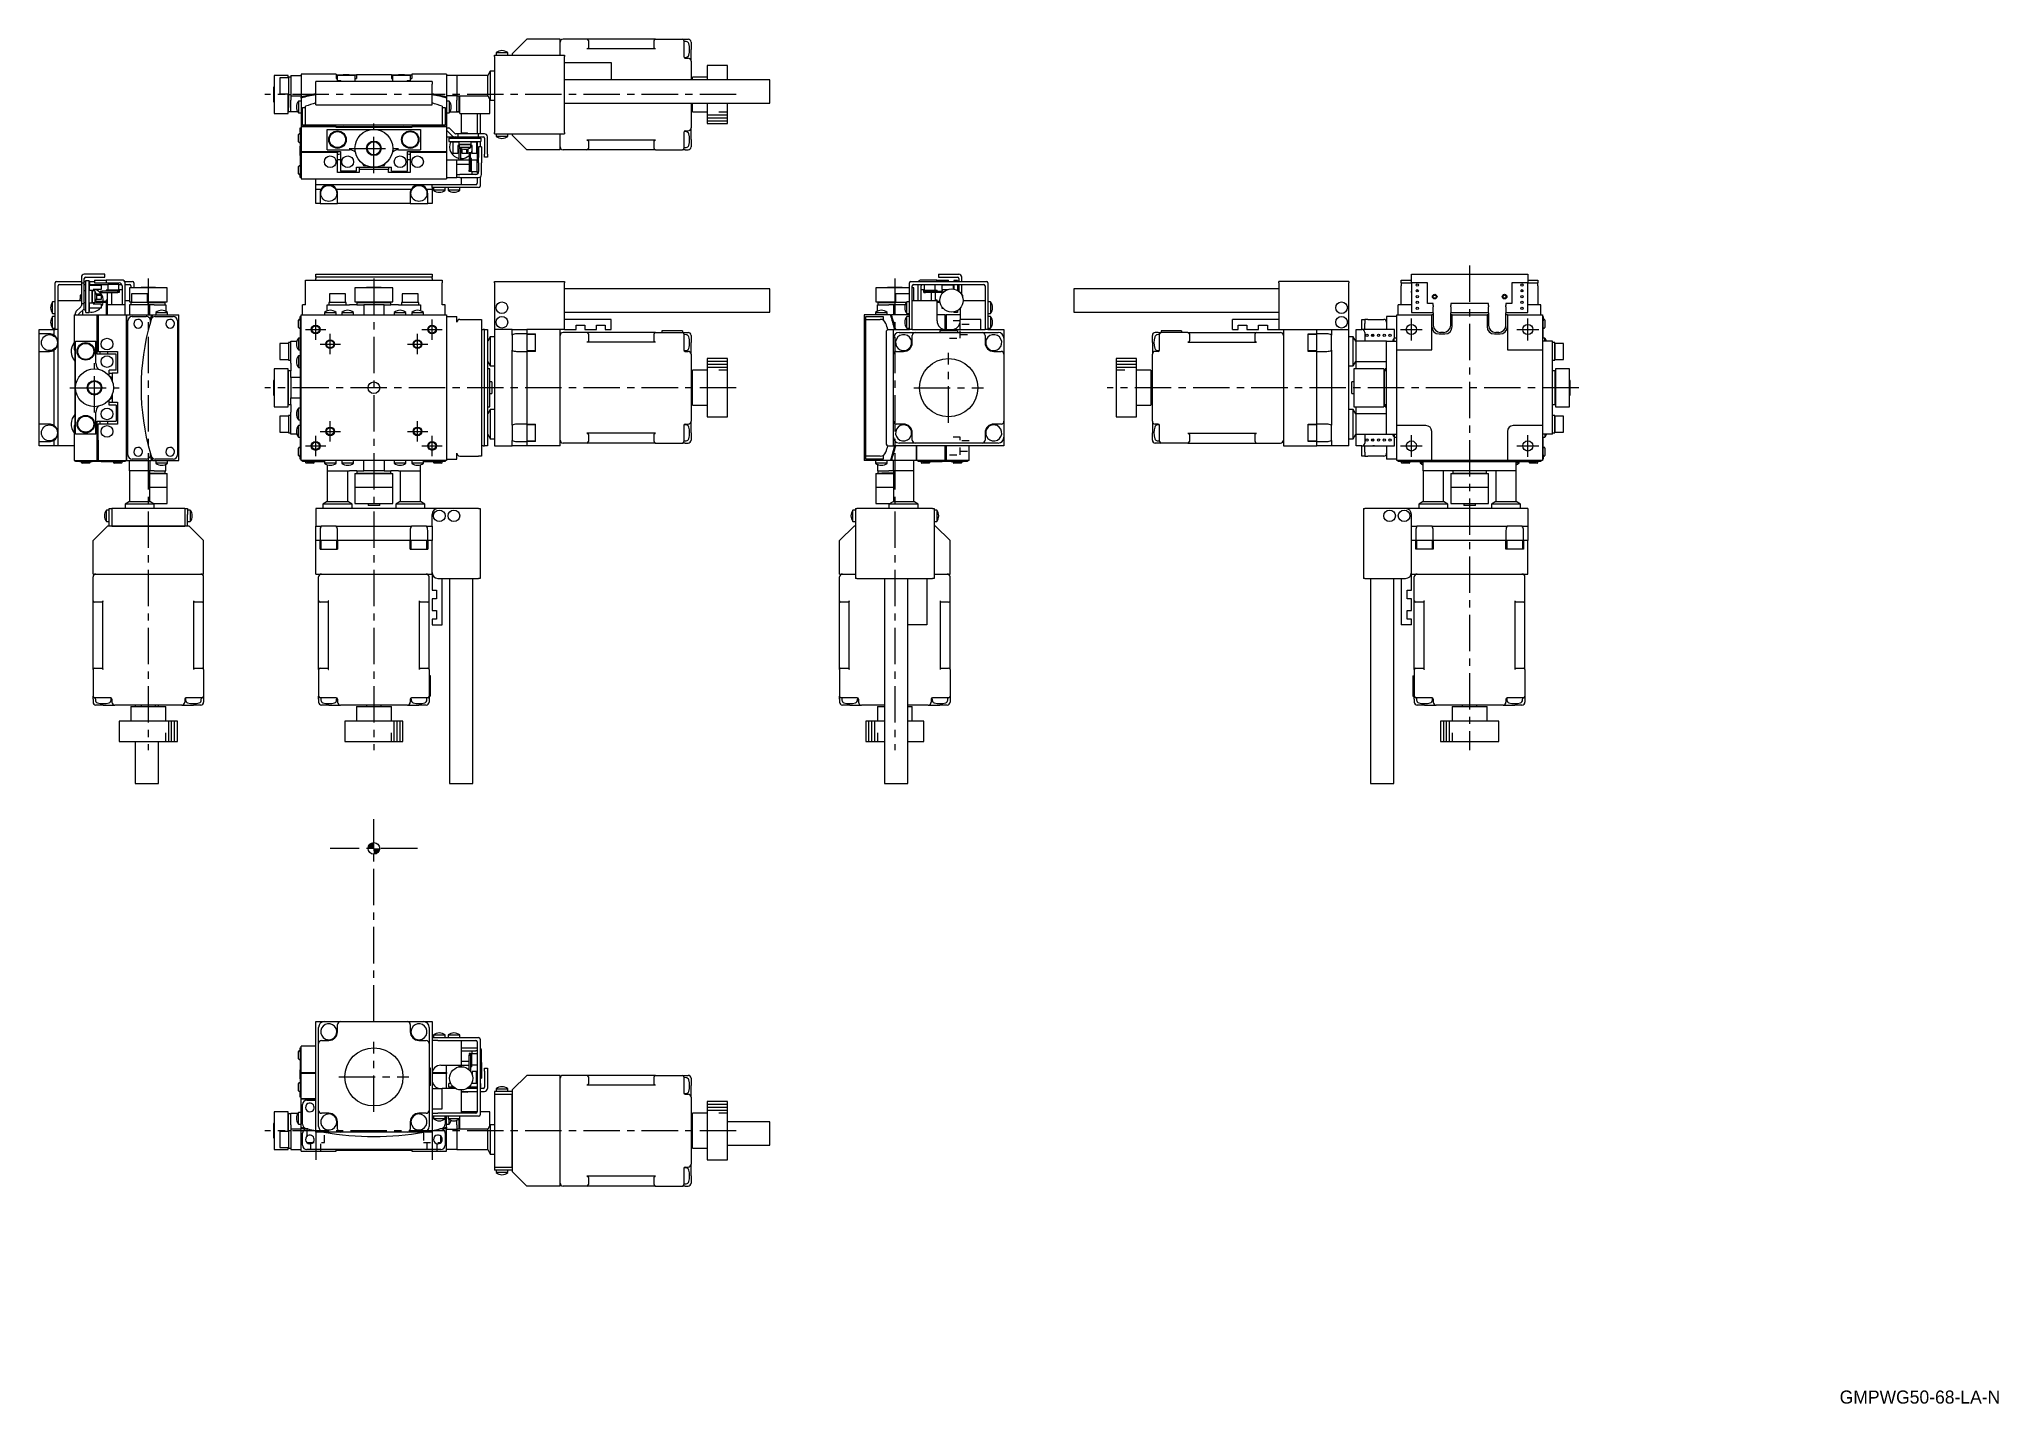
# Model space of a CAD drawing. Extents: x 164 to 838, y 27 to 496.
import ezdxf

# ---------------------------------------------------------------- set-up
doc = ezdxf.new("R2010")
doc.units = 0
doc.header["$LTSCALE"] = 10
doc.linetypes.add('CENTER', pattern=[2, 1.25, -0.25, 0.25, -0.25])
doc.linetypes.add('DOT', pattern=[0.5, 0.25, -0.25])
for name, color, linetype in [('1', 7, 'CONTINUOUS'), ('11', 7, 'CONTINUOUS'), ('15', 7, 'CONTINUOUS'), ('2', 7, 'CONTINUOUS')]:
    doc.layers.add(name, color=color, linetype=linetype)
doc.styles.get("Standard").update_dxf_attribs({"font": 'FG教科書体NT-M'})

msp = doc.modelspace()

# ---------------------------------------------------------------- texts
at = {"layer": '1', "color": 7}
msp.add_text('GMPWG50-68-LA-N', height=4.5, dxfattribs=at).set_placement((782.908203, 26.993359))

# ---------------------------------------------------------------- linework, layer by layer
at = {"layer": '1', "color": 7, "linetype": 'CONTINUOUS'}
for p, q in [((331.750001, 495.75), (326.750001, 490.75)), ((343.250001, 495.75), (331.750001, 495.75)), ((343.250001, 490.25), (343.250001, 495.75)), ((352.450001, 495.75), (344.250001, 495.75)), ((376.050001, 495.75), (352.450001, 495.75)), ((352.474535, 492.398835), (352.450001, 492.398232)), ((376.050001, 492.398232), (352.450001, 492.398232)), ((352.49901, 492.40064), (352.474535, 492.398835)), ((352.523366, 492.403644), (352.49901, 492.40064)), ((352.547546, 492.40784), (352.523366, 492.403644)), ((352.571491, 492.413217), (352.547546, 492.40784)), ((352.595143, 492.419762), (352.571491, 492.413217)), ((352.618446, 492.42746), (352.595143, 492.419762)), ((352.641343, 492.436293), (352.618446, 492.42746)), ((352.663779, 492.446238), (352.641343, 492.436293)), ((352.685699, 492.457272), (352.663779, 492.446238)), ((352.707052, 492.469368), (352.685699, 492.457272)), ((352.727786, 492.482497), (352.707052, 492.469368)), ((352.747851, 492.496629), (352.727786, 492.482497)), ((352.767198, 492.511727), (352.747851, 492.496629)), ((352.78578, 492.527757), (352.767198, 492.511727)), ((352.803554, 492.544679), (352.78578, 492.527757)), ((352.820477, 492.562453), (352.803554, 492.544679)), ((352.836506, 492.581036), (352.820477, 492.562453)), ((352.851605, 492.600383), (352.836506, 492.581036)), ((352.865736, 492.620447), (352.851605, 492.600383)), ((352.878865, 492.641181), (352.865736, 492.620447)), ((352.890962, 492.662534), (352.878865, 492.641181)), ((352.901996, 492.684455), (352.890962, 492.662534)), ((352.911941, 492.706891), (352.901996, 492.684455)), ((352.920773, 492.729787), (352.911941, 492.706891)), ((352.928471, 492.75309), (352.920773, 492.729787)), ((352.935017, 492.776742), (352.928471, 492.75309)), ((352.940394, 492.800687), (352.935017, 492.776742)), ((352.944589, 492.824867), (352.940394, 492.800687)), ((352.947593, 492.849224), (352.944589, 492.824867)), ((352.949399, 492.873698), (352.947593, 492.849224)), ((352.950001, 492.898232), (352.949399, 492.873698)), ((352.950001, 495.25), (352.950001, 493.75)), ((352.950001, 493.75), (352.950001, 492.898232)), ((375.550001, 493.75), (375.550001, 495.25)), ((375.550001, 492.898232), (375.550001, 493.75)), ((375.550603, 492.873698), (375.550001, 492.898232)), ((375.552409, 492.849224), (375.550603, 492.873698)), ((375.555413, 492.824867), (375.552409, 492.849224)), ((375.559608, 492.800687), (375.555413, 492.824867)), ((375.564985, 492.776742), (375.559608, 492.800687)), ((375.571531, 492.75309), (375.564985, 492.776742)), ((375.579229, 492.729787), (375.571531, 492.75309)), ((375.588061, 492.706891), (375.579229, 492.729787)), ((375.598006, 492.684455), (375.588061, 492.706891)), ((375.60904, 492.662534), (375.598006, 492.684455)), ((375.621137, 492.641181), (375.60904, 492.662534)), ((375.634266, 492.620447), (375.621137, 492.641181)), ((375.648397, 492.600383), (375.634266, 492.620447)), ((375.663496, 492.581036), (375.648397, 492.600383)), ((375.679525, 492.562453), (375.663496, 492.581036)), ((375.696448, 492.544679), (375.679525, 492.562453)), ((375.714222, 492.527757), (375.696448, 492.544679)), ((375.732804, 492.511727), (375.714222, 492.527757)), ((375.752151, 492.496629), (375.732804, 492.511727)), ((375.772216, 492.482497), (375.752151, 492.496629)), ((375.79295, 492.469368), (375.772216, 492.482497)), ((375.814303, 492.457272), (375.79295, 492.469368)), ((375.836223, 492.446238), (375.814303, 492.457272)), ((375.858659, 492.436293), (375.836223, 492.446238)), ((375.881556, 492.42746), (375.858659, 492.436293)), ((375.904859, 492.419762), (375.881556, 492.42746)), ((375.928511, 492.413217), (375.904859, 492.419762)), ((375.952456, 492.40784), (375.928511, 492.413217)), ((375.976636, 492.403644), (375.952456, 492.40784)), ((376.000992, 492.40064), (375.976636, 492.403644)), ((376.025467, 492.398835), (376.000992, 492.40064)), ((376.050001, 492.398232), (376.025467, 492.398835)), ((376.050001, 495.75), (385.250001, 495.75)), ((385.250001, 495.75), (386.250001, 495.75)), ((385.750001, 495.25), (385.750001, 493.75)), ((386.553724, 494.957879), (385.750001, 495)), ((385.750001, 493.75), (385.750001, 489.664214)), ((386.250001, 495.75), (387.250001, 495.75)), ((388.250001, 494.75), (388.250001, 492.25)), ((388.250001, 488.25), (388.250001, 492.25)), ((320.750001, 490.25), (344.750001, 490.25)), ((320.750001, 489.75), (320.750001, 490.25)), ((320.750001, 489.75), (320.750001, 463.75)), ((321.250001, 491.147999), (325.249919, 491.147999)), ((321.250001, 491.147999), (321.250001, 490.25)), ((325.250001, 490.25), (325.250001, 491.147999)), ((326.750001, 490.75), (326.750001, 490.25)), ((344.750001, 490.25), (344.750001, 489.75)), ((344.750001, 463.75), (344.750001, 489.75)), ((344.750001, 487.75), (360.750001, 487.75)), ((360.750001, 487.75), (360.750001, 481.75)), ((385.815038, 489.503408), (386.553724, 489.542121)), ((386.250001, 489.25), (387.250001, 489.25)), ((388.250001, 488.25), (388.250001, 481.75)), ((393.750001, 486.75), (393.750001, 481.75)), ((400.750001, 486.75), (393.750001, 486.75)), ((400.750001, 481.75), (400.750001, 486.75)), ((244.750001, 479.25), (244.750001, 476.75)), ((244.950001, 479.25), (244.750001, 479.25)), ((244.950001, 483.25), (244.950001, 470.25)), ((249.750001, 483.25), (244.950001, 483.25)), ((246.950001, 482.5), (246.950001, 477)), ((249.950001, 482.5), (246.950001, 482.5)), ((249.750001, 482.5), (249.750001, 483.25)), ((249.950001, 482.75), (249.950001, 476.75)), ((250.750001, 482.75), (249.950001, 482.75)), ((250.750001, 483.25), (254.250001, 483.25)), ((250.750001, 483.25), (250.750001, 476.25)), ((254.250001, 483.75), (254.250001, 475.851457)), ((266.250001, 483.75), (254.250001, 483.75)), ((259.250001, 480.25), (259.250001, 481.25)), ((299.250001, 481.25), (259.250001, 481.25)), ((259.250001, 473.25), (259.250001, 480.25)), ((266.250001, 483.75), (266.250001, 482.25)), ((266.250001, 483.45), (268.750001, 483.45)), ((266.250001, 482.25), (266.750001, 482.25)), ((266.750001, 481.55), (266.450001, 481.25)), ((272.750001, 483.25), (266.750001, 483.25)), ((266.750001, 483.103553), (266.750001, 483.25)), ((266.750001, 481.55), (266.750001, 483.103553)), ((266.750001, 481.55), (267.750001, 481.55)), ((268.050001, 481.25), (267.750001, 481.55)), ((270.750001, 483.45), (268.750001, 483.45)), ((270.750001, 483.45), (273.250001, 483.45)), ((272.750001, 483.25), (272.750001, 483.103553)), ((272.750001, 483.103553), (272.750001, 481.396447)), ((272.750001, 482.25), (273.250001, 482.25)), ((272.750001, 481.25), (272.750001, 481.396447)), ((273.250001, 483.45), (273.250001, 482.25)), ((285.250001, 483.45), (273.250001, 483.45)), ((285.250001, 483.45), (285.250001, 482.25)), ((285.250001, 483.45), (287.750001, 483.45)), ((285.250001, 482.25), (285.750001, 482.25)), ((291.750001, 483.25), (285.750001, 483.25)), ((285.750001, 483.103553), (285.750001, 483.25)), ((285.750001, 481.396447), (285.750001, 483.103553)), ((285.750001, 481.396447), (285.750001, 481.25)), ((289.750001, 483.45), (287.750001, 483.45)), ((289.750001, 483.45), (292.250001, 483.45)), ((290.750001, 481.55), (290.450001, 481.25)), ((290.750001, 481.55), (291.750001, 481.55)), ((291.750001, 483.25), (291.750001, 483.103553)), ((291.750001, 483.103553), (291.750001, 481.55)), ((291.750001, 482.25), (292.250001, 482.25)), ((292.050001, 481.25), (291.750001, 481.55)), ((292.250001, 483.75), (292.250001, 482.25)), ((304.250001, 483.75), (292.250001, 483.75)), ((299.250001, 481.25), (299.250001, 480.25)), ((299.250001, 473.25), (299.250001, 480.25)), ((304.250001, 483.75), (304.250001, 475.851457)), ((307.750001, 483.25), (304.250001, 483.25)), ((307.750001, 483.25), (307.750001, 479.75)), ((318.383976, 483.25), (307.750001, 483.25)), ((307.750001, 479.75), (307.750001, 476.25)), ((318.383976, 483.25), (313.550001, 483.25)), ((319.250001, 484.75), (318.383976, 483.25)), ((318.383976, 476.25), (318.383976, 483.25)), ((319.250001, 484.75), (319.250001, 474.75)), ((320.750001, 484.75), (319.250001, 484.75)), ((415.249999, 481.75), (344.750001, 481.75)), ((388.750001, 481.75), (388.750001, 482.75)), ((393.750001, 482.75), (388.750001, 482.75)), ((415.249999, 477.75), (415.249999, 481.75)), ((244.750001, 476.75), (244.750001, 474.25)), ((244.750001, 474.25), (244.950001, 474.25)), ((246.950001, 477), (249.950001, 477)), ((249.750001, 470.25), (249.750001, 477)), ((249.750001, 473.25), (249.950001, 473.25)), ((249.950001, 470.950338), (249.950001, 476.75)), ((249.950001, 476.75), (249.950001, 472.340257)), ((249.950001, 476.75), (250.750001, 476.75)), ((249.950001, 470.95), (249.950001, 473.25)), ((249.950001, 473.25), (249.950001, 472.34)), ((250.750001, 476.25), (254.250001, 476.25)), ((250.750001, 476.25), (250.750001, 474.75)), ((250.750001, 470.75), (250.750001, 474.75)), ((253.352002, 474.45), (253.352002, 470.45)), ((254.250001, 474.45), (253.352002, 474.45)), ((254.250001, 474.45), (253.352002, 474.45)), ((254.250001, 475.54144), (254.250001, 475.851457)), ((254.250001, 475.54144), (254.250001, 465.75)), ((254.750001, 466.25), (254.750001, 472.25)), ((254.750001, 472.25), (255.750001, 472.25)), ((255.750001, 467.25), (255.750001, 472.68747)), ((259.250001, 473.25), (299.250001, 473.25)), ((302.750001, 472.68747), (302.750001, 467.25)), ((302.750001, 472.25), (303.750001, 472.25)), ((303.750001, 472.25), (303.750001, 466.25)), ((307.750001, 476.25), (304.250001, 476.25)), ((304.250001, 475.851457), (304.250001, 475.54144)), ((304.250001, 475.54144), (304.250001, 465.75)), ((305.148, 474.45), (304.250001, 474.45)), ((305.148, 474.45), (304.250001, 474.45)), ((305.148, 474.45), (305.148, 470.45)), ((307.750001, 476.25), (307.750001, 474.75)), ((307.750001, 476.25), (318.383976, 476.25)), ((307.750001, 470.75), (307.750001, 474.75)), ((308.550001, 470.950338), (308.550001, 476.269548)), ((308.550001, 476.25), (308.550001, 472.340257)), ((308.550001, 470.95), (308.550001, 473.25)), ((308.550001, 473.25), (308.550001, 472.34)), ((308.550001, 473.25), (308.750001, 473.25)), ((308.550001, 472.647999), (308.750001, 472.647999)), ((308.550001, 471.75), (308.750001, 471.75)), ((308.750001, 470.25), (308.750001, 476.25)), ((318.383976, 476.25), (319.250001, 474.75)), ((319.050001, 470.25), (319.050001, 475.09641)), ((319.050001, 474.75), (319.250001, 474.75)), ((319.250001, 474.75), (320.750001, 474.75)), ((344.750001, 473.75), (415.249999, 473.75)), ((388.250001, 473.75), (388.250001, 465.25)), ((388.750001, 470.75), (388.750001, 473.75)), ((393.750001, 473.75), (393.750001, 466.75)), ((400.750001, 466.75), (400.750001, 473.75)), ((415.249999, 473.75), (415.249999, 477.75)), ((244.950001, 470.25), (249.750001, 470.25)), ((249.950001, 470.95), (249.950001, 470.950338)), ((249.950001, 470.95), (250.750001, 470.95)), ((253.138913, 470.75), (250.750001, 470.75)), ((253.352002, 470.45), (254.250001, 470.45)), ((253.352002, 470.45), (254.250001, 470.45)), ((253.950001, 463.75), (253.950001, 465.25)), ((253.950001, 465.25), (254.250001, 465.25)), ((254.250001, 465.75), (254.250001, 457.110778)), ((266.250001, 465.75), (254.250001, 465.75)), ((254.250001, 465.75), (266.250001, 465.75)), ((255.750001, 466.25), (254.750001, 466.25)), ((255.750001, 466.25), (255.750001, 467.25)), ((302.750001, 466.25), (255.750001, 466.25)), ((263.250001, 464.75), (279.250001, 464.75)), ((263.250001, 457.75), (263.250001, 464.75)), ((266.250001, 465.45), (266.250001, 465.75)), ((266.250001, 465.75), (292.250001, 465.75)), ((292.250001, 465.45), (266.250001, 465.45)), ((279.250001, 464.75), (295.250001, 464.75)), ((292.250001, 465.75), (292.250001, 465.45)), ((304.250001, 465.75), (292.250001, 465.75)), ((292.250001, 465.75), (304.250001, 465.75)), ((295.250001, 464.75), (295.250001, 457.75)), ((302.750001, 467.25), (302.750001, 466.25)), ((303.750001, 466.25), (302.750001, 466.25)), ((304.250001, 470.45), (305.148, 470.45)), ((304.250001, 470.45), (305.148, 470.45)), ((304.250001, 465.75), (304.250001, 457.110778)), ((304.250001, 465.25), (305.042894, 465.25)), ((305.361089, 470.75), (307.750001, 470.75)), ((307.103554, 463.396447), (305.396448, 465.103553)), ((307.750001, 470.95), (308.550001, 470.95)), ((307.750001, 470.75), (308.750001, 470.75)), ((307.750001, 470.75), (308.750001, 470.75)), ((308.550001, 470.95), (308.550001, 470.950338)), ((308.750001, 470.25), (313.550001, 470.25)), ((309.250001, 470.25), (309.250001, 463.25)), ((313.550001, 470.25), (319.050001, 470.25)), ((314.750001, 470.25), (314.750001, 463.25)), ((315.750001, 470.25), (315.750001, 463.25)), ((388.250001, 461.25), (388.250001, 465.25)), ((388.750001, 470.75), (393.750001, 470.75)), ((393.750001, 466.75), (400.750001, 466.75)), ((253.350001, 460.5), (253.350001, 463)), ((253.350001, 460.509851), (253.350001, 463)), ((253.350001, 460.5), (253.350001, 460.509851)), ((253.700001, 463.25), (253.600001, 463.25)), ((253.600001, 460.25), (253.700001, 460.25)), ((253.950001, 463.75), (253.950001, 458.979098)), ((253.950001, 457.479098), (253.950001, 458.979098)), ((304.250001, 462.25), (306.657108, 462.25)), ((304.596448, 464.103553), (306.303554, 462.396447)), ((305.050001, 461.75), (305.050001, 460.55)), ((305.050001, 461.75), (316.050001, 461.75)), ((305.050001, 460.55), (316.050001, 460.55)), ((305.550001, 460.55), (305.550001, 460.45)), ((305.550001, 460.45), (306.550001, 460.45)), ((306.550001, 456.45), (306.550001, 460.45)), ((306.550001, 460.45), (308.400001, 460.45)), ((306.657108, 462.25), (308.250001, 462.25)), ((308.250001, 463.25), (307.457108, 463.25)), ((307.550001, 460.55), (307.550001, 460.45)), ((308.550001, 459.25), (308.050001, 459.25)), ((308.050001, 459.25), (308.050001, 456.45)), ((308.250001, 462.25), (308.250001, 463.25)), ((309.250001, 463.25), (308.250001, 463.25)), ((308.250001, 462.25), (309.250001, 462.25)), ((308.400001, 460.55), (308.400001, 459.55)), ((308.400001, 459.55), (310.550001, 459.55)), ((308.400001, 459.55), (308.550937, 459.55)), ((308.550001, 462.25), (308.550001, 461.75)), ((312.550001, 459.55), (308.550001, 459.55)), ((308.550001, 459.55), (308.550001, 458.652001)), ((308.550001, 458.652001), (310.550001, 458.652001)), ((309.050001, 458.25), (308.550001, 458.25)), ((308.550001, 454.25), (308.550001, 458.25)), ((308.550937, 459.55), (312.550001, 459.55)), ((309.050001, 458.25), (309.050001, 454.25)), ((315.250001, 463.25), (309.250001, 463.25)), ((309.250001, 462.25), (315.250001, 462.25)), ((309.750001, 463.55), (309.550001, 463.35)), ((310.550001, 463.35), (309.550001, 463.35)), ((309.550001, 463.35), (309.550001, 463.25)), ((309.550001, 456.45), (309.550001, 458.110263)), ((309.750001, 463.55), (310.550001, 463.55)), ((310.550001, 463.55), (311.350001, 463.55)), ((311.550001, 463.35), (310.550001, 463.35)), ((310.550001, 459.55), (312.700001, 459.55)), ((310.550001, 458.652001), (312.550001, 458.652001)), ((311.050001, 457.989304), (311.050001, 456.45)), ((311.550001, 463.35), (311.350001, 463.55)), ((311.550001, 463.25), (311.550001, 463.35)), ((311.550001, 458.110263), (311.550001, 456.45)), ((312.550001, 461.75), (312.550001, 462.25)), ((312.550001, 459.55), (312.700001, 459.55)), ((312.550001, 458.652001), (312.550001, 459.55)), ((313.050001, 459.25), (312.550001, 459.25)), ((312.700001, 459.55), (312.700001, 460.55)), ((312.700001, 460.45), (314.550001, 460.45)), ((313.050001, 456.45), (313.050001, 459.25)), ((313.550001, 460.55), (313.550001, 460.45)), ((314.550001, 460.45), (314.550001, 456.45)), ((315.550001, 460.45), (314.550001, 460.45)), ((314.750001, 462.25), (314.750001, 461.75)), ((314.750001, 460.45), (314.750001, 454.15)), ((315.250001, 462.25), (315.250001, 463.25)), ((316.250001, 463.25), (315.250001, 463.25)), ((315.250001, 462.25), (316.250001, 462.25)), ((315.250001, 458.75), (315.250001, 455.159028)), ((316.250001, 458.75), (315.250001, 458.75)), ((315.550001, 460.55), (315.550001, 460.45)), ((315.750001, 462.25), (315.750001, 461.75)), ((315.750001, 460.55), (315.750001, 458.75)), ((316.050001, 461.75), (316.050001, 460.55)), ((317.250001, 463.25), (316.250001, 463.25)), ((316.250001, 462.25), (316.750001, 462.25)), ((316.250001, 458.75), (316.250001, 455.159028)), ((317.250001, 461.75), (317.250001, 456.25)), ((318.250001, 456.25), (318.250001, 462.25)), ((320.750001, 463.25), (320.750001, 463.75)), ((320.750001, 463.25), (344.750001, 463.25)), ((321.250001, 463.25), (321.250001, 462.352001)), ((325.250001, 462.352001), (321.250001, 462.352001)), ((325.250001, 462.352001), (325.250001, 463.25)), ((326.750001, 463.25), (326.750001, 462.75)), ((326.750001, 462.75), (331.750001, 457.75)), ((343.250001, 457.75), (343.250001, 463.25)), ((344.750001, 463.75), (344.750001, 463.25)), ((376.050001, 461.101768), (352.450001, 461.101768)), ((352.450001, 461.101768), (352.474535, 461.101165)), ((352.474535, 461.101165), (352.49901, 461.09936)), ((352.49901, 461.09936), (352.523366, 461.096356)), ((352.523366, 461.096356), (352.547546, 461.09216)), ((352.547546, 461.09216), (352.571491, 461.086783)), ((352.571491, 461.086783), (352.595143, 461.080238)), ((352.595143, 461.080238), (352.618446, 461.07254)), ((352.618446, 461.07254), (352.641343, 461.063707)), ((352.641343, 461.063707), (352.663779, 461.053762)), ((352.663779, 461.053762), (352.685699, 461.042728)), ((352.685699, 461.042728), (352.707052, 461.030632)), ((352.707052, 461.030632), (352.727786, 461.017503)), ((352.727786, 461.017503), (352.747851, 461.003371)), ((352.747851, 461.003371), (352.767198, 460.988273)), ((352.767198, 460.988273), (352.78578, 460.972243)), ((352.78578, 460.972243), (352.803554, 460.955321)), ((352.803554, 460.955321), (352.820477, 460.937547)), ((352.820477, 460.937547), (352.836506, 460.918964)), ((352.836506, 460.918964), (352.851605, 460.899617)), ((352.851605, 460.899617), (352.865736, 460.879553)), ((352.865736, 460.879553), (352.878865, 460.858819)), ((352.878865, 460.858819), (352.890962, 460.837466)), ((352.890962, 460.837466), (352.901996, 460.815545)), ((352.901996, 460.815545), (352.911941, 460.793109)), ((352.911941, 460.793109), (352.920773, 460.770213)), ((352.920773, 460.770213), (352.928471, 460.74691)), ((352.928471, 460.74691), (352.935017, 460.723258)), ((352.935017, 460.723258), (352.940394, 460.699313)), ((352.940394, 460.699313), (352.944589, 460.675133)), ((352.944589, 460.675133), (352.947593, 460.650776)), ((352.947593, 460.650776), (352.949399, 460.626302)), ((352.949399, 460.626302), (352.950001, 460.601768)), ((352.950001, 460.601768), (352.950001, 459.75)), ((352.950001, 459.75), (352.950001, 458.25)), ((375.550001, 460.601768), (375.550603, 460.626302)), ((375.550001, 459.75), (375.550001, 460.601768)), ((375.550001, 458.25), (375.550001, 459.75)), ((375.550603, 460.626302), (375.552409, 460.650776)), ((375.552409, 460.650776), (375.555413, 460.675133)), ((375.555413, 460.675133), (375.559608, 460.699313)), ((375.559608, 460.699313), (375.564985, 460.723258)), ((375.564985, 460.723258), (375.571531, 460.74691)), ((375.571531, 460.74691), (375.579229, 460.770213)), ((375.579229, 460.770213), (375.588061, 460.793109)), ((375.588061, 460.793109), (375.598006, 460.815545)), ((375.598006, 460.815545), (375.60904, 460.837466)), ((375.60904, 460.837466), (375.621137, 460.858819)), ((375.621137, 460.858819), (375.634266, 460.879553)), ((375.634266, 460.879553), (375.648397, 460.899617)), ((375.648397, 460.899617), (375.663496, 460.918964)), ((375.663496, 460.918964), (375.679525, 460.937547)), ((375.679525, 460.937547), (375.696448, 460.955321)), ((375.696448, 460.955321), (375.714222, 460.972243)), ((375.714222, 460.972243), (375.732804, 460.988273)), ((375.732804, 460.988273), (375.752151, 461.003371)), ((375.752151, 461.003371), (375.772216, 461.017503)), ((375.772216, 461.017503), (375.79295, 461.030632)), ((375.79295, 461.030632), (375.814303, 461.042728)), ((375.814303, 461.042728), (375.836223, 461.053762)), ((375.836223, 461.053762), (375.858659, 461.063707)), ((375.858659, 461.063707), (375.881556, 461.07254)), ((375.881556, 461.07254), (375.904859, 461.080238)), ((375.904859, 461.080238), (375.928511, 461.086783)), ((375.928511, 461.086783), (375.952456, 461.09216)), ((375.952456, 461.09216), (375.976636, 461.096356)), ((375.976636, 461.096356), (376.000992, 461.09936)), ((376.000992, 461.09936), (376.025467, 461.101165)), ((376.025467, 461.101165), (376.050001, 461.101768)), ((385.750001, 463.835786), (385.750001, 459.75)), ((385.750001, 459.75), (385.750001, 458.25)), ((385.750001, 458.5), (386.553724, 458.542121)), ((386.553724, 463.957879), (385.815038, 463.996592)), ((386.250001, 464.25), (387.250001, 464.25)), ((388.250001, 461.25), (388.250001, 458.75)), ((253.350001, 449.5), (253.350001, 452)), ((253.350001, 449.509851), (253.350001, 452)), ((253.700001, 452.25), (253.600001, 452.25)), ((253.950001, 457.286117), (253.950001, 457.479098)), ((253.950001, 457.479098), (254.250001, 457.479098)), ((253.950001, 455.850263), (253.950001, 457.286117)), ((253.950001, 455.850263), (253.950001, 449.75)), ((254.250001, 456.795441), (254.250001, 457.110778)), ((254.250001, 457.110778), (267.750001, 457.110778)), ((254.250001, 456.795441), (254.250001, 447.75)), ((266.750001, 456.795441), (254.250001, 456.795441)), ((263.250001, 457.75), (270.842524, 457.75)), ((266.750001, 457.110778), (266.750001, 456.795441)), ((266.750001, 449.930125), (266.750001, 456.795441)), ((267.750001, 454.25), (266.750001, 454.25)), ((267.750001, 457.110778), (267.750001, 450.460678)), ((273.250001, 451.75), (279.250001, 451.75)), ((273.250001, 450.460678), (273.250001, 451.75)), ((274.250001, 451.75), (274.250001, 450.990789)), ((275.238944, 453.135176), (275.750001, 452.25)), ((276.750001, 452.25), (275.750001, 452.25)), ((279.250001, 451.75), (285.250001, 451.75)), ((282.750001, 452.25), (281.750001, 452.25)), ((282.750001, 452.25), (283.261058, 453.135176)), ((284.250001, 451.75), (284.250001, 450.990789)), ((285.250001, 450.460678), (285.250001, 451.75)), ((287.657478, 457.75), (295.250001, 457.75)), ((290.750001, 457.110778), (304.250001, 457.110778)), ((290.750001, 450.460678), (290.750001, 457.110778)), ((291.750001, 454.25), (290.750001, 454.25)), ((291.750001, 457.110778), (291.750001, 456.795441)), ((291.750001, 456.795441), (291.750001, 449.930125)), ((304.250001, 456.795441), (291.750001, 456.795441)), ((304.250001, 457.110778), (304.250001, 456.795441)), ((304.250001, 456.795441), (304.250001, 447.75)), ((304.250001, 454.25), (307.750001, 454.25)), ((308.050001, 456.45), (306.550001, 456.45)), ((307.750001, 448.25), (307.750001, 454.25)), ((307.750001, 454.25), (311.950001, 454.25)), ((307.750001, 452.839384), (311.950001, 452.839384)), ((309.350001, 454.75), (309.050001, 454.75)), ((309.350001, 454.25), (309.350001, 454.75)), ((311.050001, 456.45), (309.550001, 456.45)), ((311.550001, 456.45), (311.050001, 456.45)), ((312.450001, 456.750111), (311.950001, 456.750111)), ((311.950001, 456.204192), (311.950001, 456.750111)), ((312.450001, 456.204192), (311.950001, 456.204192)), ((311.950001, 456.204192), (311.950001, 450.750147)), ((312.450001, 456.750111), (312.450001, 456.204192)), ((312.450001, 450.750147), (312.450001, 456.204192)), ((312.750001, 454.75), (312.450001, 454.75)), ((312.750001, 450.25), (312.750001, 454.75)), ((314.750001, 454.15), (312.750001, 454.15)), ((314.550001, 456.45), (313.050001, 456.45)), ((314.750001, 450.35), (314.750001, 454.15)), ((315.250001, 453.261627), (315.250001, 455.159028)), ((315.250001, 453.261627), (315.250001, 450.25)), ((316.250001, 455.159028), (316.250001, 453.261627)), ((316.250001, 449.25), (316.250001, 453.261627)), ((317.250001, 455.25), (317.250001, 456.25)), ((318.250001, 455.25), (317.250001, 455.25)), ((318.250001, 456.25), (318.250001, 455.25)), ((343.250001, 457.75), (331.750001, 457.75)), ((352.450001, 457.75), (344.250001, 457.75)), ((376.050001, 457.75), (352.450001, 457.75)), ((376.050001, 457.75), (385.250001, 457.75)), ((386.250001, 457.75), (385.250001, 457.75)), ((386.250001, 457.75), (387.250001, 457.75)), ((253.350001, 449.5), (253.350001, 449.509851)), ((253.600001, 449.25), (253.700001, 449.25)), ((253.950001, 448.25), (253.950001, 449.75)), ((254.250001, 448.25), (253.950001, 448.25)), ((254.250001, 447.75), (304.250001, 447.75)), ((259.250001, 445.75), (259.250001, 447.75)), ((301.250001, 445.75), (259.250001, 445.75)), ((259.250001, 444.25), (259.250001, 445.75)), ((274.250001, 449.930125), (266.750001, 449.930125)), ((273.250001, 450.460678), (267.750001, 450.460678)), ((284.250001, 450.990789), (274.250001, 450.990789)), ((274.250001, 450.990789), (274.250001, 449.930125)), ((284.250001, 449.930125), (284.250001, 450.990789)), ((291.750001, 449.930125), (284.250001, 449.930125)), ((285.250001, 450.460678), (290.750001, 450.460678)), ((299.250001, 444.75), (299.250001, 445.75)), ((301.250001, 444.75), (299.250001, 444.75)), ((299.250001, 444.75), (299.250001, 444.25)), ((299.750001, 444.75), (299.750001, 443.852001)), ((309.250001, 445.75), (301.250001, 445.75)), ((309.250001, 445.75), (301.250001, 445.75)), ((315.250001, 444.75), (301.250001, 444.75)), ((303.750001, 443.852001), (303.750001, 444.75)), ((304.250001, 448.25), (307.750001, 448.25)), ((304.750001, 444.75), (304.750001, 443.852001)), ((307.750001, 449.25), (308.750001, 449.25)), ((308.750001, 448.25), (307.750001, 448.25)), ((314.250001, 449.25), (308.750001, 449.25)), ((308.750001, 448.25), (315.250001, 448.25)), ((308.750001, 443.852001), (308.750001, 444.75)), ((309.250001, 448.25), (309.250001, 445.75)), ((314.250001, 445.75), (309.250001, 445.75)), ((311.950001, 450.750147), (312.450001, 450.750147)), ((311.950001, 450.250135), (311.950001, 450.750147)), ((312.450001, 450.250135), (311.950001, 450.250135)), ((311.950001, 450.25), (311.950001, 450.250135)), ((312.950001, 450.25), (311.950001, 450.25)), ((312.450001, 450.750147), (312.450001, 450.250135)), ((312.750001, 450.35), (314.750001, 450.35)), ((312.950001, 450.25), (312.950001, 449.25)), ((314.750001, 450.35), (314.750001, 449.383975)), ((314.750001, 448.25), (314.750001, 446.25)), ((315.750001, 448.383975), (315.750001, 445.25)), ((259.250001, 444.25), (261.151925, 444.25)), ((259.250001, 439.25), (259.250001, 444.25)), ((260.750001, 439.25), (259.250001, 439.25)), ((260.750001, 442.75), (260.750001, 439.25)), ((260.750001, 439.25), (266.750001, 439.25)), ((266.348077, 444.25), (292.151925, 444.25)), ((266.750001, 439.25), (266.750001, 442.75)), ((291.750001, 439.25), (266.750001, 439.25)), ((291.750001, 442.75), (291.750001, 439.25)), ((291.750001, 439.25), (297.750001, 439.25)), ((297.348077, 444.25), (299.250001, 444.25)), ((297.750001, 439.25), (297.750001, 442.75)), ((299.250001, 439.25), (297.750001, 439.25)), ((299.250001, 444.25), (299.250001, 439.25)), ((303.750001, 443.852001), (299.750001, 443.852001)), ((308.750001, 443.852001), (304.750001, 443.852001)), ((169.75, 395.999999), (169.75, 411.999999)), ((170.25, 412.499999), (178.75, 412.499999)), ((170.75, 405.999999), (170.75, 410.999999)), ((171.25, 411.499999), (178.75, 411.499999)), ((178.75, 413.999999), (178.75, 411.999999)), ((178.75, 411.999999), (179.75, 411.999999)), ((178.75, 411.999999), (178.75, 404.999999)), ((186.75, 414.999999), (179.75, 414.999999)), ((179.75, 411.999999), (179.75, 413.499999)), ((179.75, 412.499999), (180.25, 412.499999)), ((179.75, 404.999999), (179.75, 411.999999)), ((179.75, 411.499999), (180.25, 411.499999)), ((180.25, 413.999999), (186.75, 413.999999)), ((180.25, 401.799999), (180.25, 412.799999)), ((180.25, 412.799999), (181.45, 412.799999)), ((181.45, 401.799999), (181.45, 412.799999)), ((181.45, 412.499999), (183.25, 412.499999)), ((181.45, 412.299999), (181.55, 412.299999)), ((181.55, 412.299999), (181.55, 411.299999)), ((181.55, 411.499999), (187.85, 411.499999)), ((181.55, 409.449999), (181.55, 411.299999)), ((181.55, 411.299999), (185.55, 411.299999)), ((183.25, 412.999999), (187.31253, 412.999999)), ((183.25, 412.999999), (183.25, 411.999999)), ((183.25, 411.999999), (187.31253, 411.999999)), ((185.55, 411.299999), (185.55, 409.799999)), ((186.75, 413.999999), (186.75, 414.999999)), ((187.31253, 412.999999), (187.31253, 411.999999)), ((192.75, 412.999999), (187.31253, 412.999999)), ((187.31253, 411.999999), (191.75, 411.999999)), ((191.65, 411.499999), (187.85, 411.499999)), ((187.85, 411.499999), (187.85, 409.499999)), ((191.65, 411.499999), (192.616025, 411.499999)), ((191.65, 409.499999), (191.65, 411.499999)), ((192.75, 410.999999), (192.75, 404.499999)), ((193.616025, 412.499999), (196.25, 412.499999)), ((193.75, 404.499999), (193.75, 411.999999)), ((193.75, 411.499999), (195.25, 411.499999)), ((195.75, 410.999999), (195.75, 410.299999)), ((196.75, 411.999999), (196.75, 410.299999)), ((255.750001, 411.999999), (255.750001, 412.999999)), ((255.750001, 412.999999), (302.750001, 412.999999)), ((255.750001, 404.499999), (255.750001, 411.999999)), ((259.250001, 414.999999), (299.250001, 414.999999)), ((259.250001, 413.999999), (259.250001, 414.999999)), ((299.250001, 413.999999), (259.250001, 413.999999)), ((259.250001, 413.999999), (259.250001, 413.499999)), ((259.250001, 412.999999), (259.250001, 413.499999)), ((299.250001, 414.999999), (299.250001, 413.999999)), ((299.250001, 413.499999), (299.250001, 413.999999)), ((299.250001, 413.499999), (299.250001, 412.999999)), ((302.750001, 412.999999), (302.750001, 411.999999)), ((302.750001, 404.499999), (302.750001, 411.999999)), ((320.750001, 412.499999), (344.750001, 412.499999)), ((320.750001, 411.999999), (320.750001, 412.499999)), ((320.750001, 411.999999), (320.750001, 395.999999)), ((344.750001, 412.499999), (344.750001, 411.999999)), ((344.750001, 395.999999), (344.750001, 411.999999)), ((463.25, 395.999999), (463.25, 411.999999)), ((463.75, 412.499999), (489.75, 412.499999)), ((464.25, 395.999999), (464.25, 410.999999)), ((464.75, 411.499999), (488.75, 411.499999)), ((466.25, 405.999999), (466.25, 411.499999)), ((472.68747, 412.999999), (467.25, 412.999999)), ((467.25, 405.999999), (467.25, 410.999999)), ((468.35, 411.499999), (468.35, 409.499999)), ((472.15, 409.499999), (472.15, 411.499999)), ((472.68747, 412.999999), (476.75, 412.999999)), ((472.68747, 412.499999), (472.68747, 412.999999)), ((473.25, 414.999999), (473.25, 413.999999)), ((473.25, 414.999999), (480.25, 414.999999)), ((473.25, 413.999999), (479.75, 413.999999)), ((474.45, 411.299999), (474.45, 409.799999)), ((478.45, 411.299999), (474.45, 411.299999)), ((476.75, 412.499999), (476.75, 412.999999)), ((478.45, 411.299999), (478.45, 411.499999)), ((478.45, 409.938692), (478.45, 411.299999)), ((479.75, 412.799999), (478.55, 412.799999)), ((478.55, 412.799999), (478.55, 412.499999)), ((478.55, 411.499999), (478.55, 409.919602)), ((479.75, 412.799999), (479.75, 412.499999)), ((479.75, 411.499999), (479.75, 409.46452)), ((480.25, 413.499999), (480.25, 412.499999)), ((480.25, 411.499999), (480.25, 409.122917)), ((481.25, 412.499999), (481.25, 413.999999)), ((481.25, 407.93691), (481.25, 411.499999)), ((489.25, 410.999999), (489.25, 395.999999)), ((490.25, 411.999999), (490.25, 395.999999)), ((614.249999, 412.499999), (590.249999, 412.499999)), ((590.249999, 411.999999), (590.249999, 412.499999)), ((590.249999, 411.999999), (590.249999, 395.999999)), ((614.249999, 412.499999), (614.249999, 411.999999)), ((614.249999, 395.999999), (614.249999, 411.999999)), ((632.249999, 412.999999), (635.749999, 412.999999)), ((632.249999, 411.999999), (632.249999, 412.999999)), ((632.249999, 411.999999), (635.749999, 411.999999)), ((632.249999, 411.999999), (632.249999, 410.999999)), ((632.249999, 404.499999), (632.249999, 410.999999)), ((635.749999, 414.999999), (675.749999, 414.999999)), ((635.749999, 413.999999), (635.749999, 414.999999)), ((635.749999, 411.999999), (635.749999, 413.999999)), ((641.249999, 411.999999), (635.749999, 411.999999)), ((635.749999, 411.999999), (635.749999, 401.799999)), ((641.249999, 404.999999), (641.249999, 411.999999)), ((675.749999, 411.999999), (670.249999, 411.999999)), ((670.249999, 411.999999), (670.249999, 404.999999)), ((675.749999, 414.999999), (675.749999, 413.999999)), ((675.749999, 413.999999), (675.749999, 411.999999)), ((675.749999, 412.999999), (679.249999, 412.999999)), ((675.749999, 411.999999), (679.249999, 411.999999)), ((675.749999, 401.799999), (675.749999, 411.999999)), ((679.249999, 412.999999), (679.249999, 411.999999)), ((679.249999, 410.999999), (679.249999, 411.999999)), ((679.249999, 410.999999), (679.249999, 404.499999)), ((168.852001, 401.499999), (168.852001, 405.499999)), ((169.75, 405.499999), (168.852001, 405.499999)), ((170.75, 405.999999), (178.75, 405.999999)), ((170.75, 395.999999), (170.75, 405.999999)), ((170.75, 395.999999), (170.75, 405.999999)), ((178.75, 408.099999), (178.45, 407.799999)), ((178.45, 406.799999), (178.45, 407.799999)), ((178.45, 406.799999), (178.75, 406.499999)), ((178.75, 404.999999), (179.75, 404.999999)), ((178.75, 404.999999), (178.75, 404.207106)), ((180.25, 409.299999), (179.75, 409.299999)), ((179.75, 405.299999), (180.25, 405.299999)), ((179.75, 403.407106), (179.75, 404.999999)), ((181.45, 410.299999), (181.55, 410.299999)), ((182.45, 409.449999), (181.45, 409.449999)), ((181.45, 405.149999), (182.45, 405.149999)), ((181.45, 404.299999), (181.55, 404.299999)), ((181.55, 403.299999), (181.55, 405.149999)), ((182.45, 409.299999), (182.45, 409.449999)), ((182.45, 407.299999), (182.45, 409.449999)), ((182.45, 405.299999), (182.45, 409.299999)), ((182.45, 409.299999), (182.45, 405.299999)), ((183.347999, 409.299999), (182.45, 409.299999)), ((182.45, 405.149999), (182.45, 407.299999)), ((182.45, 405.149999), (182.45, 405.299999)), ((182.45, 405.299999), (183.347999, 405.299999)), ((185.55, 409.799999), (182.75, 409.799999)), ((182.75, 409.799999), (182.75, 409.299999)), ((182.75, 405.299999), (182.75, 404.799999)), ((182.75, 404.799999), (185.55, 404.799999)), ((183.347999, 409.299999), (183.347999, 405.299999)), ((183.75, 405.799999), (183.75, 405.299999)), ((183.75, 405.799999), (187.75, 405.799999)), ((187.75, 405.299999), (183.75, 405.299999)), ((183.889737, 408.299999), (185.55, 408.299999)), ((185.55, 406.299999), (183.889737, 406.299999)), ((184.010696, 407.799999), (185.55, 407.799999)), ((185.249883, 409.199999), (185.249883, 408.699999)), ((185.249883, 409.199999), (185.795799, 409.199999)), ((185.795799, 408.699999), (185.249883, 408.699999)), ((185.55, 408.299999), (185.55, 407.799999)), ((185.55, 407.799999), (185.55, 406.299999)), ((185.55, 404.799999), (185.55, 403.299999)), ((185.795799, 409.199999), (185.795799, 408.699999)), ((191.249844, 409.199999), (185.795799, 409.199999)), ((185.795799, 408.699999), (191.249844, 408.699999)), ((191.75, 409.499999), (187.25, 409.499999)), ((187.25, 409.499999), (187.25, 409.199999)), ((187.75, 406.099999), (187.25, 406.099999)), ((187.25, 406.099999), (187.25, 405.799999)), ((187.25, 405.999999), (187.25, 405.799999)), ((187.25, 405.299999), (187.25, 400.999999)), ((187.75, 404.499999), (187.75, 408.699999)), ((187.75, 400.999999), (187.75, 404.499999)), ((193.75, 404.499999), (187.75, 404.499999)), ((189.160616, 404.499999), (189.160616, 408.699999)), ((191.249844, 408.699999), (191.249844, 409.199999)), ((191.249844, 409.199999), (191.749857, 409.199999)), ((191.749857, 408.699999), (191.249844, 408.699999)), ((191.749857, 409.199999), (191.749857, 408.699999)), ((191.749961, 409.199999), (191.749857, 409.199999)), ((191.75, 408.699999), (191.749857, 408.699999)), ((191.75, 409.699999), (192.75, 409.699999)), ((191.75, 409.699999), (191.75, 408.699999)), ((193.75, 405.999999), (195.25, 405.999999)), ((193.75, 400.999999), (193.75, 404.499999)), ((208.25, 410.299999), (195.25, 410.299999)), ((195.25, 410.299999), (195.25, 405.499999)), ((195.25, 405.499999), (196, 405.499999)), ((195.25, 404.499999), (195.25, 400.999999)), ((202.25, 404.499999), (195.25, 404.499999)), ((195.75, 405.499999), (195.75, 405.299999)), ((195.75, 405.499999), (195.75, 405.299999)), ((201.75, 405.299999), (195.75, 405.299999)), ((195.75, 405.299999), (195.75, 404.499999)), ((195.75, 405.299999), (195.75, 404.499999)), ((195.75, 405.299999), (195.75, 404.499999)), ((201.5, 408.299999), (196, 408.299999)), ((196, 408.299999), (196, 405.299999)), ((204.25, 410.499999), (199.25, 410.499999)), ((199.25, 410.499999), (199.25, 410.299999)), ((201.5, 405.299999), (201.5, 408.299999)), ((201.5, 405.499999), (208.25, 405.499999)), ((201.75, 405.299999), (207.55, 405.299999)), ((201.75, 404.499999), (201.75, 405.299999)), ((202.25, 400.999999), (202.25, 404.499999)), ((203.75, 404.499999), (202.25, 404.499999)), ((203.75, 404.499999), (207.75, 404.499999)), ((204.25, 410.299999), (204.25, 410.499999)), ((205.25, 405.299999), (205.25, 405.499999)), ((207.55, 404.499999), (207.55, 405.299999)), ((207.75, 404.499999), (207.75, 402.277498)), ((208.25, 405.499999), (208.25, 410.299999)), ((254.750001, 400.999999), (254.750001, 404.499999)), ((255.750001, 404.499999), (254.750001, 404.499999)), ((263.250001, 402.439736), (263.250001, 404.499999)), ((263.250001, 404.499999), (270.842524, 404.499999)), ((269.750001, 405.299999), (263.750001, 405.299999)), ((263.750001, 405.299999), (263.750001, 404.499999)), ((266.750001, 408.299999), (264.000001, 408.299999)), ((264.000001, 408.299999), (264.000001, 405.299999)), ((269.500001, 408.299999), (266.750001, 408.299999)), ((269.500001, 405.299999), (269.500001, 408.299999)), ((269.750001, 404.499999), (269.750001, 405.299999)), ((273.4406, 404.499999), (270.842524, 404.499999)), ((285.750001, 410.299999), (272.750001, 410.299999)), ((272.750001, 410.299999), (272.750001, 405.499999)), ((272.750001, 405.499999), (285.750001, 405.499999)), ((273.4406, 404.499999), (275.750001, 404.499999)), ((273.450001, 405.299999), (279.312601, 405.299999)), ((273.450001, 405.299999), (273.450001, 404.499999)), ((275.750001, 405.499999), (275.750001, 405.299999)), ((275.750001, 404.499999), (275.750001, 400.999999)), ((282.750001, 404.499999), (275.750001, 404.499999)), ((281.750001, 410.499999), (276.750001, 410.499999)), ((276.750001, 410.499999), (276.750001, 410.299999)), ((279.312601, 405.299999), (285.050001, 405.299999)), ((281.750001, 410.299999), (281.750001, 410.499999)), ((282.750001, 405.299999), (282.750001, 405.499999)), ((282.750001, 400.999999), (282.750001, 404.499999)), ((282.750001, 404.499999), (285.059402, 404.499999)), ((285.050001, 404.499999), (285.050001, 405.299999)), ((287.657478, 404.499999), (285.059402, 404.499999)), ((285.750001, 405.499999), (285.750001, 410.299999)), ((287.657478, 404.499999), (295.250001, 404.499999)), ((294.750001, 405.299999), (288.750001, 405.299999)), ((288.750001, 405.299999), (288.750001, 404.499999)), ((291.750001, 408.299999), (289.000001, 408.299999)), ((289.000001, 408.299999), (289.000001, 405.299999)), ((294.500001, 408.299999), (291.750001, 408.299999)), ((294.500001, 405.299999), (294.500001, 408.299999)), ((294.750001, 404.499999), (294.750001, 405.299999)), ((295.250001, 404.499999), (295.250001, 402.439736)), ((303.750001, 404.499999), (302.750001, 404.499999)), ((303.750001, 400.999999), (303.750001, 404.499999)), ((415.249999, 410.000418), (344.750001, 410.000418)), ((415.249999, 402.000418), (415.249999, 410.000418)), ((463.25, 410.299999), (451.75, 410.299999)), ((451.75, 410.299999), (451.75, 405.499999)), ((451.75, 405.499999), (458.5, 405.499999)), ((452.25, 404.499999), (456.25, 404.499999)), ((452.25, 402.277498), (452.25, 404.499999)), ((452.45, 405.299999), (452.45, 404.499999)), ((452.45, 405.299999), (454.75, 405.299999)), ((452.45, 405.299999), (452.450338, 405.299999)), ((452.450338, 405.299999), (458.25, 405.299999)), ((454.75, 405.299999), (453.84, 405.299999)), ((458.25, 405.299999), (453.840257, 405.299999)), ((454.75, 405.499999), (454.75, 405.299999)), ((458.25, 410.499999), (455.75, 410.499999)), ((455.75, 410.499999), (455.75, 410.299999)), ((457.75, 404.499999), (456.25, 404.499999)), ((457.75, 404.499999), (457.75, 400.999999)), ((461.810263, 404.499999), (457.75, 404.499999)), ((460.75, 410.499999), (458.25, 410.499999)), ((458.25, 405.299999), (458.25, 404.499999)), ((462.204249, 405.299999), (458.25, 405.299999)), ((463.25, 408.299999), (458.5, 408.299999)), ((458.5, 408.299999), (458.5, 405.299999)), ((460.75, 410.299999), (460.75, 410.499999)), ((462.352001, 403.499999), (462.352001, 405.499999)), ((463.25, 405.499999), (462.352001, 405.499999)), ((464.75, 410.299999), (464.25, 410.299999)), ((464.25, 405.999999), (472.75, 405.999999)), ((464.75, 405.999999), (464.75, 410.299999)), ((467.25, 409.699999), (468.25, 409.699999)), ((468.25, 408.699999), (468.25, 409.699999)), ((468.25, 409.499999), (472.75, 409.499999)), ((468.250143, 408.699999), (468.25, 408.699999)), ((468.250039, 409.199999), (468.250143, 409.199999)), ((468.250143, 409.199999), (468.250143, 408.699999)), ((468.750156, 409.199999), (468.250143, 409.199999)), ((468.250143, 408.699999), (468.750156, 408.699999)), ((468.750156, 408.699999), (468.750156, 409.199999)), ((468.750156, 409.199999), (474.204201, 409.199999)), ((474.204201, 408.699999), (468.750156, 408.699999)), ((470.839384, 405.999999), (470.839384, 408.699999)), ((472.25, 405.999999), (472.25, 408.699999)), ((472.75, 406.099999), (472.25, 406.099999)), ((472.75, 409.199999), (472.75, 409.499999)), ((472.75, 405.999999), (472.75, 406.099999)), ((472.75, 398.999999), (472.75, 405.999999)), ((472.75, 405.799999), (473.755024, 405.799999)), ((473.811801, 405.299999), (472.75, 405.299999)), ((474.204201, 409.199999), (474.204201, 408.699999)), ((474.750117, 409.199999), (474.204201, 409.199999)), ((474.204201, 408.699999), (474.750117, 408.699999)), ((474.45, 409.799999), (476.499725, 409.799999)), ((474.45, 408.299999), (474.45, 408.260949)), ((474.477092, 408.299999), (474.45, 408.299999)), ((474.750117, 409.199999), (474.750117, 408.699999)), ((478.55, 410.299999), (478.45, 410.299999)), ((480.25, 409.299999), (480.011143, 409.299999)), ((481.55, 407.799999), (481.25, 408.099999)), ((481.55, 407.799999), (481.55, 407.299999)), ((481.55, 407.299999), (481.55, 407.249418)), ((481.75, 405.999999), (489.25, 405.999999)), ((491.147999, 405.499999), (490.25, 405.499999)), ((491.147999, 405.499999), (491.147999, 403.518112)), ((519.750001, 410.000418), (519.750001, 402.000418)), ((590.249999, 410.000418), (519.750001, 410.000418)), ((631.249999, 400.999999), (631.249999, 404.499999)), ((635.749999, 404.499999), (631.249999, 404.499999)), ((635.74996, 408.699999), (635.74996, 409.199999)), ((638.137297, 409.199999), (637.362701, 409.199999)), ((643.249999, 404.999999), (641.249999, 404.999999)), ((643.249999, 404.207106), (643.249999, 404.999999)), ((643.249999, 404.207106), (643.249999, 403.853552)), ((662.249999, 404.999999), (649.249999, 404.999999)), ((649.249999, 404.999999), (649.249999, 404.207106)), ((649.249999, 403.853552), (649.249999, 404.207106)), ((662.249999, 404.207106), (662.249999, 404.999999)), ((662.249999, 404.207106), (662.249999, 403.853552)), ((670.249999, 404.999999), (668.249999, 404.999999)), ((668.249999, 404.999999), (668.249999, 404.207106)), ((668.249999, 403.853552), (668.249999, 404.207106)), ((673.362701, 409.199999), (674.137297, 409.199999)), ((680.249999, 404.499999), (675.749999, 404.499999)), ((675.750038, 408.699999), (675.750038, 409.199999)), ((680.249999, 400.999999), (680.249999, 404.499999)), ((168.852001, 401.499999), (169.75, 401.499999)), ((168.852001, 396.499999), (168.852001, 400.499999)), ((169.75, 400.499999), (168.852001, 400.499999)), ((176.25, 400.999999), (176.25, 388.999999)), ((176.25, 400.999999), (184.148543, 400.999999)), ((176.75, 400.999999), (176.75, 401.792892)), ((178.603553, 403.853552), (176.896447, 402.146446)), ((177.896447, 401.346446), (179.603553, 403.053552)), ((179.25, 400.999999), (179.25, 402.699999)), ((180.25, 401.799999), (181.45, 401.799999)), ((181.45, 402.299999), (181.55, 402.299999)), ((185.55, 403.299999), (181.55, 403.299999)), ((181.55, 402.299999), (181.55, 403.299999)), ((184.148543, 400.999999), (184.45856, 400.999999)), ((184.148543, 387.499999), (184.148543, 400.999999)), ((184.45856, 400.999999), (184.45856, 393.999999)), ((184.45856, 400.999999), (194.25, 400.999999)), ((194.25, 400.999999), (194.25, 388.999999)), ((194.25, 400.999999), (202.889222, 400.999999)), ((194.25, 388.999999), (194.25, 400.999999)), ((194.75, 352.999999), (194.75, 398.999999)), ((196.25, 400.499999), (201.020902, 400.499999)), ((202.889222, 400.999999), (203.204559, 400.999999)), ((203.204559, 400.999999), (212.25, 400.999999)), ((204.149737, 400.499999), (210.25, 400.499999)), ((204.35, 401.897998), (206.35, 401.897998)), ((204.35, 401.897998), (204.35, 400.999999)), ((206.35, 401.897998), (208.35, 401.897998)), ((208.35, 400.999999), (208.35, 401.897998)), ((211.75, 398.999999), (211.75, 352.999999)), ((212.25, 350.999999), (212.25, 400.999999)), ((253.350001, 398.156621), (253.350001, 399.249999)), ((253.350001, 396.749999), (253.350001, 398.156621)), ((253.700001, 399.499999), (253.600001, 399.499999)), ((253.950001, 400.499999), (254.250001, 400.499999)), ((253.950001, 398.999999), (253.950001, 400.499999)), ((253.950001, 398.999999), (253.950001, 352.999999)), ((254.250001, 350.999999), (254.250001, 400.999999)), ((254.250001, 400.999999), (304.250001, 400.999999)), ((262.250001, 401.897998), (266.250001, 401.897998)), ((262.250001, 401.897998), (262.250001, 400.999999)), ((266.250001, 400.999999), (266.250001, 401.897998)), ((268.250001, 401.897998), (272.250001, 401.897998)), ((268.250001, 401.897998), (268.250001, 400.999999)), ((272.250001, 400.999999), (272.250001, 401.897998)), ((286.250001, 401.897998), (290.250001, 401.897998)), ((286.250001, 401.897998), (286.250001, 400.999999)), ((290.250001, 400.999999), (290.250001, 401.897998)), ((292.250001, 401.897998), (296.250001, 401.897998)), ((292.250001, 401.897998), (292.250001, 400.999999)), ((296.250001, 400.999999), (296.250001, 401.897998)), ((304.250001, 400.999999), (304.250001, 350.999999)), ((304.250001, 400.499999), (307.750001, 400.499999)), ((307.750001, 398.499999), (307.750001, 400.499999)), ((308.750001, 399.499999), (315.250001, 399.499999)), ((315.250001, 399.499999), (316.250001, 399.499999)), ((316.250001, 399.499999), (316.250001, 352.499999)), ((344.750001, 402.000418), (415.249999, 402.000418)), ((360.750001, 399.499999), (344.750001, 399.499999)), ((348.750001, 397.499999), (351.750001, 397.499999)), ((348.750001, 395.999999), (348.750001, 397.499999)), ((351.750001, 397.499999), (351.750001, 395.999999)), ((355.750001, 397.499999), (358.750001, 397.499999)), ((355.750001, 395.999999), (355.750001, 397.499999)), ((358.750001, 397.499999), (358.750001, 395.999999)), ((360.750001, 395.999999), (360.750001, 399.499999)), ((447.75, 400.999999), (447.75, 350.999999)), ((456.795441, 400.999999), (447.75, 400.999999)), ((448.25, 400.499999), (454.25, 400.499999)), ((448.25, 399.499999), (448.25, 400.499999)), ((448.25, 352.499999), (448.25, 399.499999)), ((448.25, 399.499999), (449.25, 399.499999)), ((448.25, 398.499999), (448.25, 399.499999)), ((449.25, 399.499999), (453.261627, 399.499999)), ((451.65, 401.897998), (455.65, 401.897998)), ((451.65, 401.897998), (451.65, 400.999999)), ((454.25, 400.499999), (454.25, 399.238711)), ((455.65, 400.999999), (455.65, 401.897998)), ((456.795441, 400.999999), (457.110778, 400.999999)), ((463.25, 400.999999), (457.110778, 400.999999)), ((462.352001, 401.499999), (462.352001, 403.499999)), ((462.352001, 401.499999), (463.25, 401.499999)), ((462.352001, 398.499999), (462.352001, 400.499999)), ((463.25, 400.499999), (462.352001, 400.499999)), ((462.352001, 396.499999), (462.352001, 398.499999)), ((475.54144, 400.999999), (472.75, 400.999999)), ((474.45, 403.739888), (474.45, 403.299999)), ((474.45, 403.299999), (474.799113, 403.299999)), ((475.54144, 400.999999), (475.851457, 400.999999)), ((475.54144, 396.007257), (475.54144, 400.999999)), ((475.851457, 400.999999), (475.851457, 395.999999)), ((480.75, 400.999999), (475.851457, 400.999999)), ((478.55, 402.081235), (478.55, 401.799999)), ((479.75, 401.799999), (478.55, 401.799999)), ((479.75, 402.536317), (479.75, 401.799999)), ((480.424226, 403.025773), (480.75, 402.699999)), ((480.75, 403.354667), (480.75, 399.499999)), ((480.75, 395.999999), (480.75, 399.499999)), ((487.75, 399.499999), (480.75, 399.499999)), ((487.75, 395.999999), (487.75, 399.499999)), ((490.25, 401.499999), (491.147999, 401.499999)), ((491.147999, 400.499999), (490.25, 400.499999)), ((491.147999, 403.518112), (491.147999, 401.499999)), ((491.147999, 400.499999), (491.147999, 398.518112)), ((491.147999, 398.518112), (491.147999, 396.499999)), ((519.750001, 402.000418), (590.249999, 402.000418)), ((574.249999, 395.999999), (574.249999, 399.499999)), ((590.249999, 399.499999), (574.249999, 399.499999)), ((576.249999, 397.499999), (579.249999, 397.499999)), ((576.249999, 395.999999), (576.249999, 397.499999)), ((579.249999, 397.499999), (579.249999, 395.999999)), ((583.249999, 397.499999), (586.249999, 397.499999)), ((583.249999, 395.999999), (583.249999, 397.499999)), ((586.249999, 397.499999), (586.249999, 395.999999)), ((618.749999, 399.499999), (619.749999, 399.499999)), ((618.749999, 398.132352), (618.749999, 399.499999)), ((618.749999, 395.999999), (618.749999, 398.132352)), ((619.749999, 399.499999), (619.749999, 398.132352)), ((620.749999, 399.499999), (619.749999, 399.499999)), ((619.749999, 395.999999), (619.749999, 398.132352)), ((620.749999, 399.499999), (626.249999, 399.499999)), ((627.249999, 400.499999), (627.249999, 395.999999)), ((630.749999, 400.499999), (627.249999, 400.499999)), ((630.749999, 388.999999), (630.749999, 400.999999)), ((630.749999, 400.999999), (642.749999, 400.999999)), ((635.749999, 401.799999), (643.249999, 401.799999)), ((642.749999, 388.999999), (642.749999, 400.999999)), ((643.249999, 400.999999), (642.749999, 400.999999)), ((643.249999, 402.146446), (643.249999, 403.853552)), ((643.249999, 401.792892), (643.249999, 402.146446)), ((643.249999, 401.792892), (643.249999, 397.499999)), ((649.249999, 403.853552), (649.249999, 402.146446)), ((649.249999, 402.146446), (649.249999, 401.792892)), ((649.249999, 401.799999), (662.249999, 401.799999)), ((649.249999, 397.499999), (649.249999, 401.792892)), ((649.749999, 400.999999), (649.249999, 400.999999)), ((649.749999, 396.999999), (649.749999, 400.999999)), ((649.749999, 400.999999), (661.749999, 400.999999)), ((661.749999, 400.999999), (661.749999, 396.999999)), ((662.249999, 400.999999), (661.749999, 400.999999)), ((662.249999, 402.146446), (662.249999, 403.853552)), ((662.249999, 401.792892), (662.249999, 402.146446)), ((662.249999, 401.792892), (662.249999, 397.499999)), ((668.249999, 403.853552), (668.249999, 402.146446)), ((668.249999, 402.146446), (668.249999, 401.792892)), ((668.249999, 401.799999), (675.749999, 401.799999)), ((668.249999, 397.499999), (668.249999, 401.792892)), ((668.749999, 400.999999), (668.249999, 400.999999)), ((668.749999, 400.999999), (680.749999, 400.999999)), ((668.749999, 400.999999), (668.749999, 388.999999)), ((680.749999, 400.999999), (680.749999, 388.999999)), ((680.749999, 400.499999), (681.049999, 400.499999)), ((681.049999, 400.499999), (681.049999, 398.999999)), ((681.049999, 392.999999), (681.049999, 398.999999)), ((681.399999, 399.499999), (681.299999, 399.499999)), ((681.649999, 399.249999), (681.649999, 396.749999)), ((164.25, 394.499999), (164.25, 395.999999)), ((164.25, 395.999999), (169.25, 395.999999)), ((167.75, 394.499999), (164.25, 394.499999)), ((164.25, 388.499999), (164.25, 394.499999)), ((168.852001, 396.499999), (169.75, 396.499999)), ((169.25, 395.999999), (169.25, 394.098075)), ((169.25, 395.999999), (169.75, 395.999999)), ((170.75, 395.999999), (169.75, 395.999999)), ((170.75, 355.999999), (170.75, 395.999999)), ((176.75, 375.999999), (176.75, 391.999999)), ((176.75, 391.999999), (183.75, 391.999999)), ((183.75, 384.407476), (183.75, 391.999999)), ((184.45856, 393.999999), (184.45856, 388.499999)), ((246.950001, 391.249999), (246.950001, 388.499999)), ((249.950001, 391.249999), (246.950001, 391.249999)), ((249.950001, 391.499999), (249.950001, 385.499999)), ((250.750001, 391.499999), (249.950001, 391.499999)), ((250.750001, 391.999999), (252.810264, 391.999999)), ((250.750001, 384.407476), (250.750001, 391.999999)), ((253.352002, 392.999999), (253.352002, 390.999999)), ((253.950001, 392.999999), (253.352002, 392.999999)), ((253.352002, 390.999999), (253.352002, 388.999999)), ((253.600001, 396.499999), (253.700001, 396.499999)), ((316.250001, 395.999999), (316.750001, 395.999999)), ((317.250001, 395.999999), (316.750001, 395.999999)), ((317.250001, 395.999999), (318.250001, 395.999999)), ((317.250001, 394.999999), (317.250001, 395.999999)), ((317.250001, 356.999999), (317.250001, 394.999999)), ((318.250001, 395.999999), (318.250001, 394.999999)), ((318.250001, 394.999999), (318.250001, 356.999999)), ((318.383976, 391.999999), (318.250001, 391.999999)), ((319.250001, 393.499999), (318.383976, 391.999999)), ((318.383976, 384.999999), (318.383976, 391.999999)), ((319.250001, 393.499999), (319.250001, 388.499999)), ((320.750001, 393.499999), (319.250001, 393.499999)), ((320.750001, 395.999999), (320.750001, 355.999999)), ((326.750001, 395.999999), (320.750001, 395.999999)), ((326.750001, 394.098075), (326.750001, 395.999999)), ((326.750001, 395.999999), (331.750001, 395.999999)), ((326.750001, 394.098075), (326.750001, 391.499999)), ((326.750001, 391.499999), (326.750001, 388.901923)), ((331.750001, 394.499999), (328.250001, 394.499999)), ((331.750001, 395.999999), (331.750001, 394.499999)), ((343.250001, 395.999999), (331.750001, 395.999999)), ((331.750001, 394.499999), (334.750001, 394.499999)), ((331.750001, 394.249999), (331.750001, 391.499999)), ((331.750001, 394.249999), (331.750001, 388.749999)), ((334.750001, 394.249999), (331.750001, 394.249999)), ((331.750001, 391.499999), (331.750001, 388.749999)), ((334.750001, 388.499999), (334.750001, 394.499999)), ((343.250001, 355.999999), (343.250001, 395.999999)), ((344.750001, 395.999999), (343.250001, 395.999999)), ((352.450001, 394.999999), (344.250001, 394.999999)), ((344.750001, 395.999999), (348.750001, 395.999999)), ((351.750001, 395.999999), (355.750001, 395.999999)), ((376.050001, 394.999999), (352.450001, 394.999999)), ((352.474535, 391.648834), (352.450001, 391.648231)), ((376.050001, 391.648231), (352.450001, 391.648231)), ((352.49901, 391.650639), (352.474535, 391.648834)), ((352.523366, 391.653643), (352.49901, 391.650639)), ((352.547546, 391.657839), (352.523366, 391.653643)), ((352.571491, 391.663216), (352.547546, 391.657839)), ((352.595143, 391.669761), (352.571491, 391.663216)), ((352.618446, 391.677459), (352.595143, 391.669761)), ((352.641343, 391.686292), (352.618446, 391.677459)), ((352.663779, 391.696237), (352.641343, 391.686292)), ((352.685699, 391.707271), (352.663779, 391.696237)), ((352.707052, 391.719367), (352.685699, 391.707271)), ((352.727786, 391.732496), (352.707052, 391.719367)), ((352.747851, 391.746628), (352.727786, 391.732496)), ((352.767198, 391.761726), (352.747851, 391.746628)), ((352.78578, 391.777756), (352.767198, 391.761726)), ((352.803554, 391.794678), (352.78578, 391.777756)), ((352.820477, 391.812452), (352.803554, 391.794678)), ((352.836506, 391.831035), (352.820477, 391.812452)), ((352.851605, 391.850382), (352.836506, 391.831035)), ((352.865736, 391.870446), (352.851605, 391.850382)), ((352.878865, 391.89118), (352.865736, 391.870446)), ((352.890962, 391.912533), (352.878865, 391.89118)), ((352.901996, 391.934454), (352.890962, 391.912533)), ((352.911941, 391.95689), (352.901996, 391.934454)), ((352.920773, 391.979786), (352.911941, 391.95689)), ((352.928471, 392.003089), (352.920773, 391.979786)), ((352.935017, 392.026741), (352.928471, 392.003089)), ((352.940394, 392.050686), (352.935017, 392.026741)), ((352.944589, 392.074866), (352.940394, 392.050686)), ((352.947593, 392.099223), (352.944589, 392.074866)), ((352.949399, 392.123697), (352.947593, 392.099223)), ((352.950001, 392.148231), (352.949399, 392.123697)), ((352.950001, 394.499999), (352.950001, 392.999999)), ((352.950001, 392.999999), (352.950001, 392.148231)), ((358.750001, 395.999999), (360.750001, 395.999999)), ((375.550001, 392.999999), (375.550001, 394.499999)), ((375.550001, 392.148231), (375.550001, 392.999999)), ((375.550603, 392.123697), (375.550001, 392.148231)), ((375.552409, 392.099223), (375.550603, 392.123697)), ((375.555413, 392.074866), (375.552409, 392.099223)), ((375.559608, 392.050686), (375.555413, 392.074866)), ((375.564985, 392.026741), (375.559608, 392.050686)), ((375.571531, 392.003089), (375.564985, 392.026741)), ((375.579229, 391.979786), (375.571531, 392.003089)), ((375.588061, 391.95689), (375.579229, 391.979786)), ((375.598006, 391.934454), (375.588061, 391.95689)), ((375.60904, 391.912533), (375.598006, 391.934454)), ((375.621137, 391.89118), (375.60904, 391.912533)), ((375.634266, 391.870446), (375.621137, 391.89118)), ((375.648397, 391.850382), (375.634266, 391.870446)), ((375.663496, 391.831035), (375.648397, 391.850382)), ((375.679525, 391.812452), (375.663496, 391.831035)), ((375.696448, 391.794678), (375.679525, 391.812452)), ((375.714222, 391.777756), (375.696448, 391.794678)), ((375.732804, 391.761726), (375.714222, 391.777756)), ((375.752151, 391.746628), (375.732804, 391.761726)), ((375.772216, 391.732496), (375.752151, 391.746628)), ((375.79295, 391.719367), (375.772216, 391.732496)), ((375.814303, 391.707271), (375.79295, 391.719367)), ((375.836223, 391.696237), (375.814303, 391.707271)), ((375.858659, 391.686292), (375.836223, 391.696237)), ((375.881556, 391.677459), (375.858659, 391.686292)), ((375.904859, 391.669761), (375.881556, 391.677459)), ((375.928511, 391.663216), (375.904859, 391.669761)), ((375.952456, 391.657839), (375.928511, 391.663216)), ((375.976636, 391.653643), (375.952456, 391.657839)), ((376.000992, 391.650639), (375.976636, 391.653643)), ((376.025467, 391.648834), (376.000992, 391.650639)), ((376.050001, 391.648231), (376.025467, 391.648834)), ((376.050001, 394.999999), (385.250001, 394.999999)), ((378.250001, 395.499999), (378.250001, 394.999999)), ((385.250001, 395.499999), (378.250001, 395.499999)), ((385.250001, 395.499999), (385.250001, 394.999999)), ((385.250001, 394.999999), (386.250001, 394.999999)), ((385.750001, 394.499999), (385.750001, 392.999999)), ((386.553724, 394.207878), (385.750001, 394.249999)), ((385.750001, 392.999999), (385.750001, 388.914213)), ((386.250001, 394.999999), (387.250001, 394.999999)), ((388.250001, 393.999999), (388.250001, 391.499999)), ((388.250001, 387.499999), (388.250001, 391.499999)), ((455.25, 394.999999), (455.25, 356.999999)), ((455.832066, 395.999911), (456.204192, 395.999902)), ((456.204533, 395.998965), (456.204192, 395.999902)), ((456.25, 395.999999), (457.75, 395.999999)), ((457.75, 392.999999), (457.75, 395.999999)), ((457.75, 395.999999), (463.25, 395.999999)), ((457.75, 388.914213), (457.75, 392.999999)), ((457.75, 391.648231), (457.75, 392.999999)), ((459.75, 394.999999), (463.835786, 394.999999)), ((459.75, 394.999999), (461.101768, 394.999999)), ((462.352001, 396.499999), (463.25, 396.499999)), ((464.25, 395.999999), (463.25, 395.999999)), ((463.835786, 394.999999), (465.25, 394.999999)), ((464.25, 395.999999), (480.75, 395.999999)), ((464.25, 391.499999), (464.25, 393.999999)), ((465.25, 394.999999), (488.25, 394.999999)), ((473.75, 395.499999), (473.75, 394.999999)), ((479.75, 395.499999), (473.75, 395.499999)), ((479.75, 395.499999), (479.75, 394.999999)), ((480.75, 395.999999), (487.75, 395.999999)), ((487.75, 395.999999), (489.25, 395.999999)), ((488.25, 394.999999), (489.664214, 394.999999)), ((490.25, 395.999999), (489.25, 395.999999)), ((489.25, 393.999999), (489.25, 391.499999)), ((489.664214, 394.999999), (493.75, 394.999999)), ((490.25, 396.499999), (491.147999, 396.499999)), ((490.25, 395.999999), (495.75, 395.999999)), ((492.398232, 394.999999), (493.75, 394.999999)), ((495.75, 395.999999), (495.75, 392.999999)), ((495.75, 392.999999), (495.75, 388.914213)), ((495.75, 392.999999), (495.75, 391.648231)), ((546.749999, 391.499999), (546.749999, 393.999999)), ((546.749999, 391.499999), (546.749999, 387.499999)), ((548.749999, 394.999999), (547.749999, 394.999999)), ((549.249999, 394.249999), (548.446276, 394.207878)), ((548.749999, 394.999999), (549.749999, 394.999999)), ((549.249999, 392.999999), (549.249999, 394.499999)), ((549.249999, 388.914213), (549.249999, 392.999999)), ((556.749999, 395.499999), (549.749999, 395.499999)), ((549.749999, 395.499999), (549.749999, 394.999999)), ((558.949999, 394.999999), (549.749999, 394.999999)), ((556.749999, 395.499999), (556.749999, 394.999999)), ((558.949999, 394.999999), (582.549999, 394.999999)), ((558.974533, 391.648834), (558.949999, 391.648231)), ((558.949999, 391.648231), (582.549999, 391.648231)), ((558.999008, 391.650639), (558.974533, 391.648834)), ((559.023364, 391.653643), (558.999008, 391.650639)), ((559.047544, 391.657839), (559.023364, 391.653643)), ((559.071489, 391.663216), (559.047544, 391.657839)), ((559.095141, 391.669761), (559.071489, 391.663216)), ((559.118444, 391.677459), (559.095141, 391.669761)), ((559.141341, 391.686292), (559.118444, 391.677459)), ((559.163777, 391.696237), (559.141341, 391.686292)), ((559.185697, 391.707271), (559.163777, 391.696237)), ((559.20705, 391.719367), (559.185697, 391.707271)), ((559.227784, 391.732496), (559.20705, 391.719367)), ((559.247849, 391.746628), (559.227784, 391.732496)), ((559.267196, 391.761726), (559.247849, 391.746628)), ((559.285778, 391.777756), (559.267196, 391.761726)), ((559.303552, 391.794678), (559.285778, 391.777756)), ((559.320475, 391.812452), (559.303552, 391.794678)), ((559.336504, 391.831035), (559.320475, 391.812452)), ((559.351603, 391.850382), (559.336504, 391.831035)), ((559.365734, 391.870446), (559.351603, 391.850382)), ((559.378863, 391.89118), (559.365734, 391.870446)), ((559.39096, 391.912533), (559.378863, 391.89118)), ((559.401994, 391.934454), (559.39096, 391.912533)), ((559.411939, 391.95689), (559.401994, 391.934454)), ((559.420771, 391.979786), (559.411939, 391.95689)), ((559.428469, 392.003089), (559.420771, 391.979786)), ((559.435015, 392.026741), (559.428469, 392.003089)), ((559.440392, 392.050686), (559.435015, 392.026741)), ((559.444587, 392.074866), (559.440392, 392.050686)), ((559.447591, 392.099223), (559.444587, 392.074866)), ((559.449397, 392.123697), (559.447591, 392.099223)), ((559.449999, 392.148231), (559.449397, 392.123697)), ((559.449999, 394.499999), (559.449999, 392.999999)), ((559.449999, 392.999999), (559.449999, 392.148231)), ((574.249999, 395.999999), (576.249999, 395.999999)), ((579.249999, 395.999999), (583.249999, 395.999999)), ((582.049999, 392.999999), (582.049999, 394.499999)), ((582.049999, 392.148231), (582.049999, 392.999999)), ((582.050601, 392.123697), (582.049999, 392.148231)), ((582.052407, 392.099223), (582.050601, 392.123697)), ((582.055411, 392.074866), (582.052407, 392.099223)), ((582.059606, 392.050686), (582.055411, 392.074866)), ((582.064983, 392.026741), (582.059606, 392.050686)), ((582.071529, 392.003089), (582.064983, 392.026741)), ((582.079227, 391.979786), (582.071529, 392.003089)), ((582.088059, 391.95689), (582.079227, 391.979786)), ((582.098004, 391.934454), (582.088059, 391.95689)), ((582.109038, 391.912533), (582.098004, 391.934454)), ((582.121135, 391.89118), (582.109038, 391.912533)), ((582.134264, 391.870446), (582.121135, 391.89118)), ((582.148395, 391.850382), (582.134264, 391.870446)), ((582.163494, 391.831035), (582.148395, 391.850382)), ((582.179523, 391.812452), (582.163494, 391.831035)), ((582.196446, 391.794678), (582.179523, 391.812452)), ((582.21422, 391.777756), (582.196446, 391.794678)), ((582.232802, 391.761726), (582.21422, 391.777756)), ((582.252149, 391.746628), (582.232802, 391.761726)), ((582.272214, 391.732496), (582.252149, 391.746628)), ((582.292948, 391.719367), (582.272214, 391.732496)), ((582.314301, 391.707271), (582.292948, 391.719367)), ((582.336221, 391.696237), (582.314301, 391.707271)), ((582.358657, 391.686292), (582.336221, 391.696237)), ((582.381554, 391.677459), (582.358657, 391.686292)), ((582.404857, 391.669761), (582.381554, 391.677459)), ((582.428509, 391.663216), (582.404857, 391.669761)), ((582.452454, 391.657839), (582.428509, 391.663216)), ((582.476634, 391.653643), (582.452454, 391.657839)), ((582.50099, 391.650639), (582.476634, 391.653643)), ((582.525465, 391.648834), (582.50099, 391.650639)), ((582.549999, 391.648231), (582.525465, 391.648834)), ((582.549999, 394.999999), (590.749999, 394.999999)), ((586.249999, 395.999999), (590.249999, 395.999999)), ((590.249999, 395.999999), (591.749999, 395.999999)), ((591.749999, 395.999999), (591.749999, 355.999999)), ((591.749999, 395.999999), (603.249999, 395.999999)), ((600.249999, 394.499999), (603.249999, 394.499999)), ((600.249999, 388.499999), (600.249999, 394.499999)), ((603.249999, 394.249999), (600.249999, 394.249999)), ((603.249999, 394.499999), (603.249999, 395.999999)), ((603.249999, 395.999999), (608.249999, 395.999999)), ((606.749999, 394.499999), (603.249999, 394.499999)), ((603.249999, 388.749999), (603.249999, 394.249999)), ((608.249999, 395.999999), (608.249999, 394.098075)), ((608.249999, 395.999999), (614.249999, 395.999999)), ((608.249999, 391.499999), (608.249999, 394.098075)), ((608.249999, 388.901923), (608.249999, 391.499999)), ((614.249999, 355.999999), (614.249999, 395.999999)), ((615.749999, 393.499999), (614.249999, 393.499999)), ((615.749999, 383.499999), (615.749999, 393.499999)), ((616.616024, 391.999999), (615.749999, 393.499999)), ((616.616024, 391.999999), (616.616024, 388.499999)), ((627.249999, 391.999999), (616.616024, 391.999999)), ((616.749999, 391.999999), (616.749999, 395.999999)), ((616.749999, 395.999999), (617.749999, 395.999999)), ((617.749999, 395.999999), (618.749999, 395.999999)), ((629.949999, 395.999999), (618.949999, 395.999999)), ((618.949999, 395.999999), (618.949999, 395.979795)), ((618.949999, 395.999999), (618.949999, 395.979795)), ((619.749999, 394.999999), (619.749999, 391.999999)), ((623.049999, 396.000036), (622.549999, 396.000036)), ((622.549999, 393.612701), (622.549999, 394.387297)), ((627.249999, 388.499999), (627.249999, 391.999999)), ((627.249999, 391.999999), (630.749999, 391.999999)), ((629.852, 391.999999), (629.852, 392.999999)), ((630.749999, 392.999999), (629.852, 392.999999)), ((629.949999, 392.999999), (629.949999, 395.999999)), ((645.249999, 394.499999), (647.249999, 394.499999)), ((646.749999, 394.999999), (645.749999, 394.999999)), ((664.249999, 394.499999), (666.249999, 394.499999)), ((665.749999, 394.999999), (664.749999, 394.999999)), ((681.647998, 392.999999), (680.749999, 392.999999)), ((684.249999, 391.999999), (680.749999, 391.999999)), ((681.299999, 396.499999), (681.399999, 396.499999)), ((681.647998, 391.999999), (681.647998, 392.999999)), ((684.249999, 359.999999), (684.249999, 391.999999)), ((685.049999, 391.499999), (684.249999, 391.499999)), ((685.049999, 391.249999), (685.049999, 391.499999)), ((685.049999, 388.499999), (685.049999, 391.499999)), ((685.049999, 385.749999), (685.049999, 391.249999)), ((685.049999, 391.249999), (685.049999, 385.749999)), ((688.049999, 391.249999), (685.049999, 391.249999)), ((688.049999, 385.749999), (688.049999, 391.249999)), ((164.25, 363.499999), (164.25, 388.499999)), ((164.25, 388.499999), (167.75, 388.499999)), ((169.25, 388.901923), (169.25, 363.098075)), ((176.25, 388.999999), (176.55, 388.999999)), ((176.55, 388.999999), (176.55, 362.999999)), ((184.148543, 388.499999), (184.45856, 388.499999)), ((190.673217, 387.499999), (184.148543, 387.499999)), ((184.45856, 388.499999), (191.192434, 388.499999)), ((187.75, 388.499999), (187.75, 387.499999)), ((190.673217, 381.999999), (190.673217, 387.499999)), ((191.192434, 388.499999), (191.192434, 380.999999)), ((194.25, 388.999999), (194.55, 388.999999)), ((194.25, 362.999999), (194.25, 388.999999)), ((194.55, 388.999999), (194.55, 362.999999)), ((246.950001, 388.499999), (246.950001, 385.749999)), ((246.950001, 385.749999), (249.950001, 385.749999)), ((249.950001, 385.499999), (250.750001, 385.499999)), ((250.750001, 384.407476), (250.750001, 381.8094)), ((253.352002, 388.999999), (253.950001, 388.999999)), ((253.352002, 386.999999), (253.352002, 384.999999)), ((253.950001, 386.999999), (253.352002, 386.999999)), ((253.352002, 384.999999), (253.352002, 382.999999)), ((318.250001, 384.999999), (318.383976, 384.999999)), ((318.383976, 384.999999), (319.250001, 383.499999)), ((319.250001, 388.499999), (319.250001, 383.499999)), ((326.750001, 363.098075), (326.750001, 388.901923)), ((328.250001, 388.499999), (331.750001, 388.499999)), ((331.750001, 388.749999), (334.750001, 388.749999)), ((331.750001, 388.499999), (331.750001, 363.499999)), ((334.750001, 388.499999), (331.750001, 388.499999)), ((385.815038, 388.753407), (386.553724, 388.79212)), ((386.250001, 388.499999), (387.250001, 388.499999)), ((388.250001, 387.499999), (388.250001, 364.499999)), ((393.750001, 385.999999), (393.750001, 375.999999)), ((400.750001, 385.999999), (393.750001, 385.999999)), ((400.750001, 375.999999), (400.750001, 385.999999)), ((457.75, 387.499999), (457.75, 388.914213)), ((457.75, 364.499999), (457.75, 387.499999)), ((458.75, 388.499999), (461.25, 388.499999)), ((492.25, 388.499999), (494.75, 388.499999)), ((495.75, 388.914213), (495.75, 387.499999)), ((495.75, 387.499999), (495.75, 364.499999)), ((534.249999, 385.999999), (534.249999, 365.999999)), ((541.249999, 385.999999), (534.249999, 385.999999)), ((541.249999, 365.999999), (541.249999, 385.999999)), ((546.749999, 364.499999), (546.749999, 387.499999)), ((548.749999, 388.499999), (547.749999, 388.499999)), ((548.446276, 388.79212), (549.184962, 388.753407)), ((600.249999, 388.749999), (603.249999, 388.749999)), ((603.249999, 388.499999), (600.249999, 388.499999)), ((603.249999, 363.499999), (603.249999, 388.499999)), ((603.249999, 388.499999), (606.749999, 388.499999)), ((608.249999, 388.901923), (608.249999, 363.098075)), ((615.749999, 383.499999), (616.616024, 384.999999)), ((616.616024, 388.499999), (616.616024, 384.999999)), ((616.616024, 384.999999), (627.249999, 384.999999)), ((616.749999, 382.499999), (616.749999, 384.999999)), ((627.249999, 363.499999), (627.249999, 388.499999)), ((630.749999, 388.999999), (642.749999, 388.999999)), ((630.749999, 362.999999), (630.749999, 388.999999)), ((668.749999, 388.999999), (680.749999, 388.999999)), ((680.749999, 388.999999), (680.749999, 362.999999)), ((684.249999, 385.499999), (685.049999, 385.499999)), ((685.049999, 385.499999), (685.049999, 388.499999)), ((685.049999, 385.499999), (685.049999, 385.749999)), ((685.049999, 385.749999), (688.049999, 385.749999)), ((190.673217, 381.999999), (188.25, 381.999999)), ((188.25, 380.153311), (188.25, 381.999999)), ((188.25, 380.999999), (189.376118, 380.999999)), ((189.25, 379.499999), (188.364824, 380.011056)), ((189.25, 379.499999), (189.25, 378.499999)), ((189.376118, 380.999999), (189.376118, 378.172712)), ((191.192434, 380.999999), (189.376118, 380.999999)), ((244.750001, 378.499999), (244.750001, 373.499999)), ((244.950001, 378.499999), (244.750001, 378.499999)), ((244.950001, 382.499999), (244.950001, 369.499999)), ((249.750001, 382.499999), (244.950001, 382.499999)), ((249.750001, 369.499999), (249.750001, 382.499999)), ((249.950001, 379.499999), (249.750001, 379.499999)), ((249.950001, 376.062599), (249.950001, 381.799999)), ((250.750001, 381.799999), (249.950001, 381.799999)), ((250.750001, 379.499999), (250.750001, 381.8094)), ((253.950001, 379.499999), (250.750001, 379.499999)), ((250.750001, 379.499999), (250.750001, 372.499999)), ((253.352002, 382.999999), (253.950001, 382.999999)), ((319.050001, 382.499999), (318.250001, 382.499999)), ((319.050001, 377.999999), (319.050001, 382.499999)), ((319.050001, 369.499999), (319.050001, 382.499999)), ((319.050001, 376.070154), (319.050001, 377.999999)), ((319.050001, 373.999999), (319.050001, 377.999999)), ((319.750001, 377.999999), (319.050001, 377.999999)), ((319.250001, 383.499999), (320.750001, 383.499999)), ((319.750001, 377.999999), (319.750001, 373.999999)), ((388.750001, 378.499999), (388.250001, 378.499999)), ((388.750001, 375.999999), (388.750001, 381.999999)), ((393.750001, 381.999999), (388.750001, 381.999999)), ((546.249999, 381.999999), (541.249999, 381.999999)), ((546.249999, 381.999999), (546.249999, 369.999999)), ((546.749999, 378.499999), (546.249999, 378.499999)), ((614.249999, 383.499999), (615.749999, 383.499999)), ((615.249999, 373.999999), (615.249999, 377.999999)), ((615.949999, 377.999999), (615.249999, 377.999999)), ((615.949999, 382.499999), (615.949999, 376.070154)), ((621.449999, 382.499999), (615.949999, 382.499999)), ((626.249999, 382.499999), (621.449999, 382.499999)), ((626.249999, 382.499999), (626.249999, 375.999999)), ((626.449999, 379.499999), (626.249999, 379.499999)), ((626.449999, 381.799999), (626.449999, 375.937399)), ((627.249999, 381.799999), (626.449999, 381.799999)), ((626.749999, 382.499999), (626.749999, 381.799999)), ((627.249999, 382.499999), (626.749999, 382.499999)), ((685.049999, 381.799999), (684.249999, 381.799999)), ((685.049999, 381.799999), (685.049999, 375.937399)), ((685.249999, 379.499999), (685.049999, 379.499999)), ((685.249999, 382.499999), (685.249999, 375.999999)), ((690.049999, 382.499999), (685.249999, 382.499999)), ((690.049999, 375.999999), (690.049999, 382.499999)), ((690.249999, 378.499999), (690.049999, 378.499999)), ((690.249999, 373.499999), (690.249999, 378.499999)), ((176.75, 359.999999), (176.75, 375.999999)), ((188.25, 369.999999), (188.25, 371.846687)), ((188.25, 370.999999), (189.376118, 370.999999)), ((188.364824, 371.988942), (189.25, 372.499999)), ((189.25, 373.499999), (189.25, 372.499999)), ((189.376118, 373.827286), (189.376118, 370.999999)), ((189.376118, 370.999999), (191.192434, 370.999999)), ((191.192434, 370.999999), (191.192434, 363.499999)), ((244.750001, 373.499999), (244.950001, 373.499999)), ((249.750001, 372.499999), (249.950001, 372.499999)), ((249.950001, 370.199999), (249.950001, 376.062599)), ((250.750001, 372.499999), (253.950001, 372.499999)), ((250.750001, 370.190598), (250.750001, 372.499999)), ((319.050001, 373.999999), (319.050001, 376.070154)), ((319.050001, 369.499999), (319.050001, 373.999999)), ((319.050001, 373.999999), (319.750001, 373.999999)), ((388.250001, 373.499999), (388.750001, 373.499999)), ((388.750001, 369.999999), (388.750001, 375.999999)), ((393.750001, 375.999999), (393.750001, 365.999999)), ((400.750001, 365.999999), (400.750001, 375.999999)), ((546.249999, 373.499999), (546.749999, 373.499999)), ((615.249999, 373.999999), (615.949999, 373.999999)), ((615.949999, 376.070154), (615.949999, 369.499999)), ((626.249999, 375.999999), (626.249999, 369.499999)), ((626.249999, 372.499999), (626.449999, 372.499999)), ((626.449999, 375.937399), (626.449999, 370.199999)), ((685.049999, 375.937399), (685.049999, 370.199999)), ((685.049999, 372.499999), (685.249999, 372.499999)), ((685.249999, 375.999999), (685.249999, 369.499999)), ((690.049999, 369.499999), (690.049999, 375.999999)), ((690.049999, 373.499999), (690.249999, 373.499999)), ((183.75, 359.999999), (183.75, 367.592522)), ((184.148543, 364.499999), (190.673217, 364.499999)), ((184.148543, 350.999999), (184.148543, 364.499999)), ((187.75, 364.499999), (187.75, 363.499999)), ((190.673217, 369.999999), (188.25, 369.999999)), ((190.673217, 369.999999), (190.673217, 364.499999)), ((244.950001, 369.499999), (249.750001, 369.499999)), ((246.950001, 366.249999), (246.950001, 363.499999)), ((249.950001, 366.249999), (246.950001, 366.249999)), ((249.950001, 370.199999), (250.750001, 370.199999)), ((249.950001, 366.499999), (249.950001, 360.499999)), ((250.750001, 366.499999), (249.950001, 366.499999)), ((250.750001, 370.190598), (250.750001, 367.592522)), ((250.750001, 359.999999), (250.750001, 367.592522)), ((253.352002, 366.999999), (253.352002, 368.999999)), ((253.950001, 368.999999), (253.352002, 368.999999)), ((253.352002, 364.999999), (253.352002, 366.999999)), ((253.352002, 364.999999), (253.950001, 364.999999)), ((318.250001, 369.499999), (319.050001, 369.499999)), ((318.383976, 366.999999), (318.250001, 366.999999)), ((319.250001, 368.499999), (318.383976, 366.999999)), ((318.383976, 359.999999), (318.383976, 366.999999)), ((319.250001, 368.499999), (319.250001, 363.499999)), ((320.750001, 368.499999), (319.250001, 368.499999)), ((388.250001, 360.499999), (388.250001, 364.499999)), ((388.750001, 369.999999), (393.750001, 369.999999)), ((393.750001, 365.999999), (400.750001, 365.999999)), ((457.75, 363.085785), (457.75, 364.499999)), ((495.75, 364.499999), (495.75, 363.085785)), ((534.249999, 365.999999), (541.249999, 365.999999)), ((541.249999, 369.999999), (546.249999, 369.999999)), ((546.749999, 364.499999), (546.749999, 360.499999)), ((615.749999, 368.499999), (614.249999, 368.499999)), ((615.749999, 358.499999), (615.749999, 368.499999)), ((616.616024, 366.999999), (615.749999, 368.499999)), ((615.949999, 369.499999), (621.449999, 369.499999)), ((616.616024, 366.999999), (616.616024, 363.499999)), ((627.249999, 366.999999), (616.616024, 366.999999)), ((616.749999, 366.999999), (616.749999, 369.499999)), ((621.449999, 369.499999), (626.249999, 369.499999)), ((626.449999, 370.199999), (627.249999, 370.199999)), ((626.749999, 370.199999), (626.749999, 369.499999)), ((626.749999, 369.499999), (627.249999, 369.499999)), ((684.249999, 370.199999), (685.049999, 370.199999)), ((685.049999, 366.499999), (684.249999, 366.499999)), ((685.049999, 366.249999), (685.049999, 366.499999)), ((685.049999, 363.499999), (685.049999, 366.499999)), ((685.049999, 360.749999), (685.049999, 366.249999)), ((685.049999, 366.249999), (685.049999, 360.749999)), ((688.049999, 366.249999), (685.049999, 366.249999)), ((685.249999, 369.499999), (690.049999, 369.499999)), ((688.049999, 360.749999), (688.049999, 366.249999)), ((167.75, 363.499999), (164.25, 363.499999)), ((164.25, 357.499999), (164.25, 363.499999)), ((164.25, 355.999999), (164.25, 357.499999)), ((164.25, 357.499999), (167.75, 357.499999)), ((169.25, 357.901923), (169.25, 355.999999)), ((176.25, 362.999999), (176.25, 350.999999)), ((176.55, 362.999999), (176.25, 362.999999)), ((183.75, 359.999999), (176.75, 359.999999)), ((184.148543, 363.499999), (184.45856, 363.499999)), ((184.45856, 357.999999), (184.45856, 363.499999)), ((191.192434, 363.499999), (184.45856, 363.499999)), ((184.45856, 357.999999), (184.45856, 350.999999)), ((194.25, 362.999999), (194.25, 350.999999)), ((194.55, 362.999999), (194.25, 362.999999)), ((194.25, 350.999999), (194.25, 362.999999)), ((246.950001, 363.499999), (246.950001, 360.749999)), ((246.950001, 360.749999), (249.950001, 360.749999)), ((249.950001, 360.499999), (250.750001, 360.499999)), ((252.810264, 359.999999), (250.750001, 359.999999)), ((253.352002, 360.999999), (253.352002, 362.999999)), ((253.950001, 362.999999), (253.352002, 362.999999)), ((253.352002, 358.999999), (253.352002, 360.999999)), ((253.352002, 358.999999), (253.950001, 358.999999)), ((317.250001, 355.999999), (317.250001, 356.999999)), ((318.250001, 359.999999), (318.383976, 359.999999)), ((318.250001, 356.999999), (318.250001, 355.999999)), ((318.383976, 359.999999), (319.250001, 358.499999)), ((319.250001, 363.499999), (319.250001, 358.499999)), ((319.250001, 358.499999), (320.750001, 358.499999)), ((326.750001, 363.098075), (326.750001, 360.499999)), ((326.750001, 360.499999), (326.750001, 357.901923)), ((326.750001, 355.999999), (326.750001, 357.901923)), ((331.750001, 363.499999), (328.250001, 363.499999)), ((328.250001, 357.499999), (331.750001, 357.499999)), ((331.750001, 363.499999), (334.750001, 363.499999)), ((331.750001, 363.249999), (331.750001, 360.499999)), ((331.750001, 363.249999), (331.750001, 357.749999)), ((334.750001, 363.249999), (331.750001, 363.249999)), ((331.750001, 360.499999), (331.750001, 357.749999)), ((331.750001, 357.749999), (334.750001, 357.749999)), ((331.750001, 357.499999), (331.750001, 355.999999)), ((334.750001, 357.499999), (331.750001, 357.499999)), ((334.750001, 357.499999), (334.750001, 363.499999)), ((352.450001, 356.999999), (344.250001, 356.999999)), ((376.050001, 360.351767), (352.450001, 360.351767)), ((352.450001, 360.351767), (352.474535, 360.351164)), ((376.050001, 356.999999), (352.450001, 356.999999)), ((352.474535, 360.351164), (352.49901, 360.349359)), ((352.49901, 360.349359), (352.523366, 360.346355)), ((352.523366, 360.346355), (352.547546, 360.342159)), ((352.547546, 360.342159), (352.571491, 360.336782)), ((352.571491, 360.336782), (352.595143, 360.330237)), ((352.595143, 360.330237), (352.618446, 360.322539)), ((352.618446, 360.322539), (352.641343, 360.313706)), ((352.641343, 360.313706), (352.663779, 360.303761)), ((352.663779, 360.303761), (352.685699, 360.292727)), ((352.685699, 360.292727), (352.707052, 360.280631)), ((352.707052, 360.280631), (352.727786, 360.267502)), ((352.727786, 360.267502), (352.747851, 360.25337)), ((352.747851, 360.25337), (352.767198, 360.238272)), ((352.767198, 360.238272), (352.78578, 360.222242)), ((352.78578, 360.222242), (352.803554, 360.20532)), ((352.803554, 360.20532), (352.820477, 360.187546)), ((352.820477, 360.187546), (352.836506, 360.168963)), ((352.836506, 360.168963), (352.851605, 360.149616)), ((352.851605, 360.149616), (352.865736, 360.129552)), ((352.865736, 360.129552), (352.878865, 360.108818)), ((352.878865, 360.108818), (352.890962, 360.087465)), ((352.890962, 360.087465), (352.901996, 360.065544)), ((352.901996, 360.065544), (352.911941, 360.043108)), ((352.911941, 360.043108), (352.920773, 360.020212)), ((352.920773, 360.020212), (352.928471, 359.996909)), ((352.928471, 359.996909), (352.935017, 359.973257)), ((352.935017, 359.973257), (352.940394, 359.949312)), ((352.940394, 359.949312), (352.944589, 359.925132)), ((352.944589, 359.925132), (352.947593, 359.900775)), ((352.947593, 359.900775), (352.949399, 359.876301)), ((352.949399, 359.876301), (352.950001, 359.851767)), ((352.950001, 359.851767), (352.950001, 358.999999)), ((352.950001, 358.999999), (352.950001, 357.499999)), ((375.550001, 359.851767), (375.550603, 359.876301)), ((375.550001, 358.999999), (375.550001, 359.851767)), ((375.550001, 357.499999), (375.550001, 358.999999)), ((375.550603, 359.876301), (375.552409, 359.900775)), ((375.552409, 359.900775), (375.555413, 359.925132)), ((375.555413, 359.925132), (375.559608, 359.949312)), ((375.559608, 359.949312), (375.564985, 359.973257)), ((375.564985, 359.973257), (375.571531, 359.996909)), ((375.571531, 359.996909), (375.579229, 360.020212)), ((375.579229, 360.020212), (375.588061, 360.043108)), ((375.588061, 360.043108), (375.598006, 360.065544)), ((375.598006, 360.065544), (375.60904, 360.087465)), ((375.60904, 360.087465), (375.621137, 360.108818)), ((375.621137, 360.108818), (375.634266, 360.129552)), ((375.634266, 360.129552), (375.648397, 360.149616)), ((375.648397, 360.149616), (375.663496, 360.168963)), ((375.663496, 360.168963), (375.679525, 360.187546)), ((375.679525, 360.187546), (375.696448, 360.20532)), ((375.696448, 360.20532), (375.714222, 360.222242)), ((375.714222, 360.222242), (375.732804, 360.238272)), ((375.732804, 360.238272), (375.752151, 360.25337)), ((375.752151, 360.25337), (375.772216, 360.267502)), ((375.772216, 360.267502), (375.79295, 360.280631)), ((375.79295, 360.280631), (375.814303, 360.292727)), ((375.814303, 360.292727), (375.836223, 360.303761)), ((375.836223, 360.303761), (375.858659, 360.313706)), ((375.858659, 360.313706), (375.881556, 360.322539)), ((375.881556, 360.322539), (375.904859, 360.330237)), ((375.904859, 360.330237), (375.928511, 360.336782)), ((375.928511, 360.336782), (375.952456, 360.342159)), ((375.952456, 360.342159), (375.976636, 360.346355)), ((375.976636, 360.346355), (376.000992, 360.349359)), ((376.000992, 360.349359), (376.025467, 360.351164)), ((376.025467, 360.351164), (376.050001, 360.351767)), ((376.050001, 356.999999), (385.250001, 356.999999)), ((386.250001, 356.999999), (385.250001, 356.999999)), ((385.750001, 363.085785), (385.750001, 358.999999)), ((385.750001, 358.999999), (385.750001, 357.499999)), ((385.750001, 357.749999), (386.553724, 357.79212)), ((386.553724, 363.207878), (385.815038, 363.246591)), ((386.250001, 363.499999), (387.250001, 363.499999)), ((386.250001, 356.999999), (387.250001, 356.999999)), ((388.250001, 360.499999), (388.250001, 357.999999)), ((457.75, 358.999999), (457.75, 363.085785)), ((457.75, 358.999999), (457.75, 360.351767)), ((457.75, 355.999999), (457.75, 358.999999)), ((461.25, 363.499999), (458.75, 363.499999)), ((463.835786, 356.999999), (459.75, 356.999999)), ((461.101768, 356.999999), (459.75, 356.999999)), ((465.25, 356.999999), (463.835786, 356.999999)), ((464.25, 357.999999), (464.25, 360.499999)), ((488.25, 356.999999), (465.25, 356.999999)), ((489.664214, 356.999999), (488.25, 356.999999)), ((489.25, 360.499999), (489.25, 357.999999)), ((493.75, 356.999999), (489.664214, 356.999999)), ((494.75, 363.499999), (492.25, 363.499999)), ((493.75, 356.999999), (492.398232, 356.999999)), ((495.75, 363.085785), (495.75, 358.999999)), ((495.75, 360.351767), (495.75, 358.999999)), ((495.75, 358.999999), (495.75, 355.999999)), ((546.749999, 357.999999), (546.749999, 360.499999)), ((548.749999, 363.499999), (547.749999, 363.499999)), ((548.749999, 356.999999), (547.749999, 356.999999)), ((549.184962, 363.246591), (548.446276, 363.207878)), ((548.446276, 357.79212), (549.249999, 357.749999)), ((549.749999, 356.999999), (548.749999, 356.999999)), ((549.249999, 358.999999), (549.249999, 363.085785)), ((549.249999, 357.499999), (549.249999, 358.999999)), ((558.949999, 356.999999), (549.749999, 356.999999)), ((558.949999, 360.351767), (582.549999, 360.351767)), ((558.949999, 360.351767), (558.974533, 360.351164)), ((558.949999, 356.999999), (582.549999, 356.999999)), ((558.974533, 360.351164), (558.999008, 360.349359)), ((558.999008, 360.349359), (559.023364, 360.346355)), ((559.023364, 360.346355), (559.047544, 360.342159)), ((559.047544, 360.342159), (559.071489, 360.336782)), ((559.071489, 360.336782), (559.095141, 360.330237)), ((559.095141, 360.330237), (559.118444, 360.322539)), ((559.118444, 360.322539), (559.141341, 360.313706)), ((559.141341, 360.313706), (559.163777, 360.303761)), ((559.163777, 360.303761), (559.185697, 360.292727)), ((559.185697, 360.292727), (559.20705, 360.280631)), ((559.20705, 360.280631), (559.227784, 360.267502)), ((559.227784, 360.267502), (559.247849, 360.25337)), ((559.247849, 360.25337), (559.267196, 360.238272)), ((559.267196, 360.238272), (559.285778, 360.222242)), ((559.285778, 360.222242), (559.303552, 360.20532)), ((559.303552, 360.20532), (559.320475, 360.187546)), ((559.320475, 360.187546), (559.336504, 360.168963)), ((559.336504, 360.168963), (559.351603, 360.149616)), ((559.351603, 360.149616), (559.365734, 360.129552)), ((559.365734, 360.129552), (559.378863, 360.108818)), ((559.378863, 360.108818), (559.39096, 360.087465)), ((559.39096, 360.087465), (559.401994, 360.065544)), ((559.401994, 360.065544), (559.411939, 360.043108)), ((559.411939, 360.043108), (559.420771, 360.020212)), ((559.420771, 360.020212), (559.428469, 359.996909)), ((559.428469, 359.996909), (559.435015, 359.973257)), ((559.435015, 359.973257), (559.440392, 359.949312)), ((559.440392, 359.949312), (559.444587, 359.925132)), ((559.444587, 359.925132), (559.447591, 359.900775)), ((559.447591, 359.900775), (559.449397, 359.876301)), ((559.449397, 359.876301), (559.449999, 359.851767)), ((559.449999, 359.851767), (559.449999, 358.999999)), ((559.449999, 358.999999), (559.449999, 357.499999)), ((582.049999, 359.851767), (582.050601, 359.876301)), ((582.049999, 358.999999), (582.049999, 359.851767)), ((582.049999, 357.499999), (582.049999, 358.999999)), ((582.050601, 359.876301), (582.052407, 359.900775)), ((582.052407, 359.900775), (582.055411, 359.925132)), ((582.055411, 359.925132), (582.059606, 359.949312)), ((582.059606, 359.949312), (582.064983, 359.973257)), ((582.064983, 359.973257), (582.071529, 359.996909)), ((582.071529, 359.996909), (582.079227, 360.020212)), ((582.079227, 360.020212), (582.088059, 360.043108)), ((582.088059, 360.043108), (582.098004, 360.065544)), ((582.098004, 360.065544), (582.109038, 360.087465)), ((582.109038, 360.087465), (582.121135, 360.108818)), ((582.121135, 360.108818), (582.134264, 360.129552)), ((582.134264, 360.129552), (582.148395, 360.149616)), ((582.148395, 360.149616), (582.163494, 360.168963)), ((582.163494, 360.168963), (582.179523, 360.187546)), ((582.179523, 360.187546), (582.196446, 360.20532)), ((582.196446, 360.20532), (582.21422, 360.222242)), ((582.21422, 360.222242), (582.232802, 360.238272)), ((582.232802, 360.238272), (582.252149, 360.25337)), ((582.252149, 360.25337), (582.272214, 360.267502)), ((582.272214, 360.267502), (582.292948, 360.280631)), ((582.292948, 360.280631), (582.314301, 360.292727)), ((582.314301, 360.292727), (582.336221, 360.303761)), ((582.336221, 360.303761), (582.358657, 360.313706)), ((582.358657, 360.313706), (582.381554, 360.322539)), ((582.381554, 360.322539), (582.404857, 360.330237)), ((582.404857, 360.330237), (582.428509, 360.336782)), ((582.428509, 360.336782), (582.452454, 360.342159)), ((582.452454, 360.342159), (582.476634, 360.346355)), ((582.476634, 360.346355), (582.50099, 360.349359)), ((582.50099, 360.349359), (582.525465, 360.351164)), ((582.525465, 360.351164), (582.549999, 360.351767)), ((582.549999, 356.999999), (590.749999, 356.999999)), ((600.249999, 357.499999), (600.249999, 363.499999)), ((600.249999, 363.499999), (603.249999, 363.499999)), ((603.249999, 363.249999), (600.249999, 363.249999)), ((600.249999, 357.749999), (603.249999, 357.749999)), ((603.249999, 357.499999), (600.249999, 357.499999)), ((606.749999, 363.499999), (603.249999, 363.499999)), ((603.249999, 357.749999), (603.249999, 363.249999)), ((603.249999, 355.999999), (603.249999, 357.499999)), ((603.249999, 357.499999), (606.749999, 357.499999)), ((608.249999, 360.499999), (608.249999, 363.098075)), ((608.249999, 357.901923), (608.249999, 360.499999)), ((608.249999, 357.901923), (608.249999, 355.999999)), ((614.249999, 358.499999), (615.749999, 358.499999)), ((615.749999, 358.499999), (616.616024, 359.999999)), ((616.616024, 363.499999), (616.616024, 359.999999)), ((616.616024, 359.999999), (627.249999, 359.999999)), ((616.749999, 355.999999), (616.749999, 359.999999)), ((619.749999, 359.999999), (619.749999, 356.999999)), ((622.549999, 358.387297), (622.549999, 357.612701)), ((627.249999, 359.999999), (627.249999, 363.499999)), ((627.249999, 359.999999), (630.749999, 359.999999)), ((629.852, 359.999999), (629.852, 358.999999)), ((629.852, 358.999999), (630.749999, 358.999999)), ((629.949999, 355.999999), (629.949999, 358.999999)), ((630.749999, 350.999999), (630.749999, 362.999999)), ((640.749999, 362.999999), (630.749999, 362.999999)), ((642.749999, 350.999999), (642.749999, 360.999999)), ((668.749999, 360.999999), (668.749999, 350.999999)), ((680.749999, 362.999999), (670.749999, 362.999999)), ((680.749999, 362.999999), (680.749999, 350.999999)), ((684.249999, 359.999999), (680.749999, 359.999999)), ((680.749999, 358.999999), (681.647998, 358.999999)), ((681.049999, 352.999999), (681.049999, 358.999999)), ((681.647998, 359.999999), (681.647998, 358.999999)), ((684.249999, 360.499999), (685.049999, 360.499999)), ((685.049999, 360.499999), (685.049999, 363.499999)), ((685.049999, 360.499999), (685.049999, 360.749999)), ((685.049999, 360.749999), (688.049999, 360.749999)), ((169.25, 355.999999), (164.25, 355.999999)), ((170.75, 355.999999), (169.25, 355.999999)), ((176.25, 355.999999), (170.75, 355.999999)), ((176.25, 350.999999), (184.148543, 350.999999)), ((176.75, 350.699999), (176.75, 350.999999)), ((178.25, 350.699999), (176.75, 350.699999)), ((178.25, 350.699999), (182.417235, 350.699999)), ((178.75, 350.449999), (178.75, 350.349999)), ((181.75, 350.349999), (181.75, 350.449999)), ((183.917235, 350.699999), (182.417235, 350.699999)), ((183.917235, 350.699999), (183.917235, 350.999999)), ((184.043982, 350.699999), (183.917235, 350.699999)), ((185.501649, 350.699999), (184.043982, 350.699999)), ((184.45856, 350.999999), (184.148543, 350.999999)), ((184.45856, 350.999999), (194.25, 350.999999)), ((185.501649, 350.699999), (192.25, 350.699999)), ((189.75, 350.449999), (189.75, 350.349999)), ((193.75, 350.699999), (192.25, 350.699999)), ((192.75, 350.349999), (192.75, 350.449999)), ((193.75, 350.999999), (193.75, 350.699999)), ((194.25, 350.999999), (202.889222, 350.999999)), ((195.25, 347.499999), (195.25, 350.999999)), ((201.020902, 351.499999), (196.25, 351.499999)), ((202.25, 350.999999), (202.25, 347.499999)), ((203.204559, 350.999999), (202.889222, 350.999999)), ((203.204559, 350.999999), (212.25, 350.999999)), ((210.25, 351.499999), (204.149737, 351.499999)), ((204.35, 350.999999), (204.35, 350.102)), ((208.35, 350.102), (208.35, 350.999999)), ((253.350001, 354.156621), (253.350001, 355.249999)), ((253.350001, 352.749999), (253.350001, 354.156621)), ((253.700001, 355.499999), (253.600001, 355.499999)), ((253.600001, 352.499999), (253.700001, 352.499999)), ((253.950001, 351.499999), (253.950001, 352.999999)), ((254.250001, 351.499999), (253.950001, 351.499999)), ((304.250001, 350.999999), (254.250001, 350.999999)), ((254.750001, 350.699999), (254.750001, 350.999999)), ((256.250001, 350.699999), (254.750001, 350.699999)), ((255.750001, 350.449999), (255.750001, 350.349999)), ((256.250001, 350.699999), (262.250001, 350.699999)), ((258.750001, 350.349999), (258.750001, 350.449999)), ((262.250001, 350.999999), (262.250001, 350.102)), ((266.250001, 350.102), (266.250001, 350.999999)), ((268.250001, 350.999999), (268.250001, 350.102)), ((272.250001, 350.102), (272.250001, 350.999999)), ((275.750001, 347.499999), (275.750001, 350.999999)), ((282.750001, 350.999999), (282.750001, 347.499999)), ((286.250001, 350.999999), (286.250001, 350.102)), ((290.250001, 350.102), (290.250001, 350.999999)), ((292.250001, 350.999999), (292.250001, 350.102)), ((296.250001, 350.102), (296.250001, 350.999999)), ((296.250001, 350.699999), (302.250001, 350.699999)), ((299.750001, 350.449999), (299.750001, 350.349999)), ((303.750001, 350.699999), (302.250001, 350.699999)), ((302.750001, 350.349999), (302.750001, 350.449999)), ((303.750001, 350.999999), (303.750001, 350.699999)), ((304.250001, 351.499999), (307.750001, 351.499999)), ((307.750001, 351.499999), (307.750001, 353.499999)), ((308.750001, 352.499999), (315.250001, 352.499999)), ((316.250001, 352.499999), (315.250001, 352.499999)), ((316.750001, 355.999999), (316.250001, 355.999999)), ((316.750001, 355.999999), (317.250001, 355.999999)), ((318.250001, 355.999999), (317.250001, 355.999999)), ((320.750001, 355.999999), (326.750001, 355.999999)), ((331.750001, 355.999999), (326.750001, 355.999999)), ((343.250001, 355.999999), (331.750001, 355.999999)), ((456.795441, 350.999999), (447.75, 350.999999)), ((448.25, 352.499999), (448.25, 353.499999)), ((449.25, 352.499999), (448.25, 352.499999)), ((448.25, 351.499999), (448.25, 352.499999)), ((454.25, 351.499999), (448.25, 351.499999)), ((453.261627, 352.499999), (449.25, 352.499999)), ((451.65, 350.999999), (451.65, 350.102)), ((454.25, 352.761287), (454.25, 351.499999)), ((455.65, 350.102), (455.65, 350.999999)), ((455.832066, 356.000087), (456.204192, 356.000096)), ((456.204533, 356.001033), (456.204192, 356.000096)), ((456.25, 355.999999), (457.75, 355.999999)), ((457.110778, 350.999999), (456.795441, 350.999999)), ((465.75, 350.999999), (457.110778, 350.999999)), ((495.75, 355.999999), (457.75, 355.999999)), ((457.75, 347.499999), (457.75, 350.999999)), ((464.75, 347.499999), (464.75, 350.999999)), ((465.75, 350.999999), (465.75, 355.999999)), ((465.75, 355.999999), (465.75, 350.999999)), ((475.54144, 350.999999), (465.75, 350.999999)), ((466.25, 350.699999), (466.25, 350.999999)), ((467.75, 350.699999), (466.25, 350.699999)), ((467.25, 350.449999), (467.25, 350.349999)), ((467.75, 350.699999), (474.498351, 350.699999)), ((470.25, 350.349999), (470.25, 350.449999)), ((475.956018, 350.699999), (474.498351, 350.699999)), ((475.54144, 350.999999), (475.54144, 355.999999)), ((475.851457, 350.999999), (475.54144, 350.999999)), ((475.851457, 355.999999), (475.851457, 350.999999)), ((483.75, 350.999999), (475.851457, 350.999999)), ((476.082765, 350.699999), (475.956018, 350.699999)), ((476.082765, 350.999999), (476.082765, 350.699999)), ((477.582765, 350.699999), (476.082765, 350.699999)), ((477.582765, 350.699999), (481.75, 350.699999)), ((478.25, 350.449999), (478.25, 350.349999)), ((481.25, 350.349999), (481.25, 350.449999)), ((483.25, 350.699999), (481.75, 350.699999)), ((483.25, 350.999999), (483.25, 350.699999)), ((483.75, 350.999999), (483.75, 355.999999)), ((591.749999, 355.999999), (603.249999, 355.999999)), ((608.249999, 355.999999), (603.249999, 355.999999)), ((614.249999, 355.999999), (608.249999, 355.999999)), ((617.749999, 355.999999), (616.749999, 355.999999)), ((618.749999, 355.999999), (617.749999, 355.999999)), ((618.749999, 353.867646), (618.749999, 355.999999)), ((618.749999, 352.499999), (618.749999, 353.867646)), ((619.749999, 352.499999), (618.749999, 352.499999)), ((618.949999, 356.020203), (618.949999, 355.999999)), ((618.949999, 356.020203), (618.949999, 355.999999)), ((618.949999, 355.999999), (629.949999, 355.999999)), ((619.749999, 353.867646), (619.749999, 355.999999)), ((619.749999, 353.867646), (619.749999, 352.499999)), ((619.749999, 352.499999), (620.749999, 352.499999)), ((626.249999, 352.499999), (620.749999, 352.499999)), ((623.049999, 355.999962), (622.549999, 355.999962)), ((627.249999, 355.999999), (627.249999, 351.499999)), ((630.749999, 351.499999), (627.249999, 351.499999)), ((642.749999, 350.999999), (630.749999, 350.999999)), ((631.249999, 350.699999), (631.249999, 350.999999)), ((632.749999, 350.699999), (631.249999, 350.699999)), ((632.249999, 350.449999), (632.249999, 350.349999)), ((632.749999, 350.699999), (678.749999, 350.699999)), ((635.249999, 350.349999), (635.249999, 350.449999)), ((638.749999, 350.699999), (638.749999, 350.102)), ((639.749999, 347.499999), (639.749999, 350.699999)), ((668.749999, 350.999999), (642.749999, 350.999999)), ((680.749999, 350.999999), (668.749999, 350.999999)), ((671.749999, 347.499999), (671.749999, 350.699999)), ((672.749999, 350.102), (672.749999, 350.699999)), ((676.249999, 350.449999), (676.249999, 350.349999)), ((680.249999, 350.699999), (678.749999, 350.699999)), ((679.249999, 350.349999), (679.249999, 350.449999)), ((680.249999, 350.999999), (680.249999, 350.699999)), ((681.049999, 351.499999), (680.749999, 351.499999)), ((681.049999, 352.999999), (681.049999, 351.499999)), ((681.399999, 355.499999), (681.299999, 355.499999)), ((681.299999, 352.499999), (681.399999, 352.499999)), ((681.649999, 355.249999), (681.649999, 352.749999)), ((181.5, 350.099999), (179, 350.099999)), ((181.490149, 350.099999), (179, 350.099999)), ((181.5, 350.099999), (181.490149, 350.099999)), ((192.5, 350.099999), (190, 350.099999)), ((192.490149, 350.099999), (190, 350.099999)), ((192.5, 350.099999), (192.490149, 350.099999)), ((198.75, 347.499999), (195.25, 347.499999)), ((195.25, 347.499999), (195.25, 336.866024)), ((202.25, 347.499999), (198.75, 347.499999)), ((203.75, 347.499999), (202.25, 347.499999)), ((202.25, 336.866024), (202.25, 347.499999)), ((202.25, 346.699999), (207.55, 346.699999)), ((202.25, 346.499999), (208.25, 346.499999)), ((203.75, 347.499999), (207.75, 347.499999)), ((208.35, 350.102), (204.35, 350.102)), ((205.25, 346.499999), (205.25, 346.699999)), ((207.55, 346.699999), (207.55, 347.499999)), ((207.75, 347.499999), (207.75, 349.7225)), ((208.25, 341.699999), (208.25, 346.499999)), ((257.093379, 350.099999), (256.000001, 350.099999)), ((258.500001, 350.099999), (257.093379, 350.099999)), ((266.250001, 350.102), (262.250001, 350.102)), ((263.250001, 349.560262), (263.250001, 347.499999)), ((263.250001, 347.499999), (266.750001, 347.499999)), ((263.250001, 347.499999), (263.250001, 336.866024)), ((266.750001, 347.499999), (270.842524, 347.499999)), ((272.250001, 350.102), (268.250001, 350.102)), ((270.250001, 336.866024), (270.250001, 347.499999)), ((273.4406, 347.499999), (270.842524, 347.499999)), ((272.750001, 346.499999), (285.750001, 346.499999)), ((272.750001, 346.499999), (272.750001, 341.699999)), ((273.4406, 347.499999), (275.750001, 347.499999)), ((273.450001, 347.499999), (273.450001, 346.699999)), ((273.450001, 346.699999), (279.312601, 346.699999)), ((282.750001, 347.499999), (275.750001, 347.499999)), ((275.750001, 346.699999), (275.750001, 346.499999)), ((279.312601, 346.699999), (285.050001, 346.699999)), ((282.750001, 347.499999), (285.059402, 347.499999)), ((282.750001, 346.499999), (282.750001, 346.699999)), ((285.050001, 346.699999), (285.050001, 347.499999)), ((287.657478, 347.499999), (285.059402, 347.499999)), ((285.750001, 341.699999), (285.750001, 346.499999)), ((290.250001, 350.102), (286.250001, 350.102)), ((287.657478, 347.499999), (291.750001, 347.499999)), ((288.250001, 347.499999), (288.250001, 336.866024)), ((291.750001, 347.499999), (295.250001, 347.499999)), ((296.250001, 350.102), (292.250001, 350.102)), ((295.250001, 347.499999), (295.250001, 349.560262)), ((295.250001, 336.866024), (295.250001, 347.499999)), ((301.093379, 350.099999), (300.000001, 350.099999)), ((302.500001, 350.099999), (301.093379, 350.099999)), ((453.65, 350.102), (451.65, 350.102)), ((451.75, 346.499999), (451.75, 341.699999)), ((451.75, 346.499999), (457.75, 346.499999)), ((452.25, 349.7225), (452.25, 347.499999)), ((452.25, 347.499999), (456.25, 347.499999)), ((452.45, 347.499999), (452.45, 346.699999)), ((452.45, 346.699999), (454.75, 346.699999)), ((452.45, 346.699999), (452.450338, 346.699999)), ((452.450338, 346.699999), (457.769548, 346.699999)), ((455.65, 350.102), (453.65, 350.102)), ((454.75, 346.699999), (453.84, 346.699999)), ((457.75, 346.699999), (453.840257, 346.699999)), ((454.75, 346.699999), (454.75, 346.499999)), ((457.75, 347.499999), (456.25, 347.499999)), ((461.25, 347.499999), (457.75, 347.499999)), ((457.75, 347.499999), (457.75, 336.866024)), ((464.75, 347.499999), (461.25, 347.499999)), ((464.75, 336.866024), (464.75, 347.499999)), ((470, 350.099999), (467.5, 350.099999)), ((481, 350.099999), (478.5, 350.099999)), ((634.999999, 350.099999), (632.499999, 350.099999)), ((639.749999, 350.102), (638.749999, 350.102)), ((643.249999, 347.499999), (639.749999, 347.499999)), ((639.749999, 347.499999), (639.749999, 336.866024)), ((668.249999, 347.499999), (643.249999, 347.499999)), ((646.749999, 336.866024), (646.749999, 347.499999)), ((649.249999, 346.499999), (655.749999, 346.499999)), ((649.249999, 346.499999), (649.249999, 341.699999)), ((649.949999, 347.499999), (649.949999, 346.699999)), ((649.949999, 346.699999), (655.812599, 346.699999)), ((652.249999, 346.699999), (652.249999, 346.499999)), ((655.749999, 346.499999), (662.249999, 346.499999)), ((655.812599, 346.699999), (661.549999, 346.699999)), ((659.249999, 346.499999), (659.249999, 346.699999)), ((661.549999, 346.699999), (661.549999, 347.499999)), ((662.249999, 341.699999), (662.249999, 346.499999)), ((664.749999, 347.499999), (664.749999, 336.866024)), ((671.749999, 347.499999), (668.249999, 347.499999)), ((672.749999, 350.102), (671.749999, 350.102)), ((671.749999, 336.866024), (671.749999, 347.499999)), ((678.999999, 350.099999), (676.499999, 350.099999)), ((195.25, 336.866024), (193.75, 335.999999)), ((195.25, 336.866024), (202.25, 336.866024)), ((208.25, 341.699999), (202.25, 341.699999)), ((208.25, 341.699999), (202.25, 341.699999)), ((203.75, 335.999999), (202.25, 336.866024)), ((208.25, 336.199999), (208.25, 341.699999)), ((263.250001, 336.866024), (261.750001, 335.999999)), ((263.250001, 336.866024), (270.250001, 336.866024)), ((271.750001, 335.999999), (270.250001, 336.866024)), ((285.750001, 341.699999), (272.750001, 341.699999)), ((285.750001, 341.699999), (272.750001, 341.699999)), ((272.750001, 341.699999), (272.750001, 336.199999)), ((285.750001, 336.199999), (285.750001, 341.699999)), ((288.250001, 336.866024), (286.750001, 335.999999)), ((288.250001, 336.866024), (295.250001, 336.866024)), ((296.750001, 335.999999), (295.250001, 336.866024)), ((457.75, 341.699999), (451.75, 341.699999)), ((457.75, 341.699999), (451.75, 341.699999)), ((451.75, 341.699999), (451.75, 336.199999)), ((457.75, 336.866024), (456.25, 335.999999)), ((457.75, 336.866024), (464.75, 336.866024)), ((466.25, 335.999999), (464.75, 336.866024)), ((639.749999, 336.866024), (638.249999, 335.999999)), ((639.749999, 336.866024), (643.249999, 336.866024)), ((643.249999, 336.866024), (646.749999, 336.866024)), ((648.249999, 335.999999), (646.749999, 336.866024)), ((655.749999, 341.699999), (649.249999, 341.699999)), ((655.749999, 341.699999), (649.249999, 341.699999)), ((649.249999, 341.699999), (649.249999, 336.199999)), ((662.249999, 341.699999), (655.749999, 341.699999)), ((662.249999, 341.699999), (655.749999, 341.699999)), ((662.249999, 336.199999), (662.249999, 341.699999)), ((664.749999, 336.866024), (663.249999, 335.999999)), ((664.749999, 336.866024), (668.249999, 336.866024)), ((668.249999, 336.866024), (671.749999, 336.866024)), ((673.249999, 335.999999), (671.749999, 336.866024)), ((187.352001, 329.999999), (187.352001, 333.999999)), ((188.25, 333.999999), (187.352001, 333.999999)), ((187.352001, 329.999999), (188.25, 329.999999)), ((188.25, 334.499999), (189.25, 334.499999)), ((188.25, 332.499999), (188.25, 334.499999)), ((188.25, 328.499999), (188.25, 332.499999)), ((189.25, 334.499999), (189.25, 328.499999)), ((214.25, 334.499999), (189.25, 334.499999)), ((203.75, 335.999999), (193.75, 335.999999)), ((193.75, 335.999999), (193.75, 334.499999)), ((203.40359, 336.199999), (208.25, 336.199999)), ((203.75, 335.999999), (203.75, 336.199999)), ((203.75, 334.499999), (203.75, 335.999999)), ((214.25, 334.499999), (214.25, 328.499999)), ((214.25, 334.499999), (215.25, 334.499999)), ((215.25, 334.499999), (215.25, 332.499999)), ((216.147999, 333.999999), (215.25, 333.999999)), ((215.25, 328.499999), (215.25, 332.499999)), ((215.25, 329.999999), (216.147999, 329.999999)), ((216.147999, 333.999999), (216.147999, 329.999999)), ((259.250001, 334.499999), (259.250001, 328.499999)), ((301.250001, 334.499999), (259.250001, 334.499999)), ((266.750001, 335.999999), (261.750001, 335.999999)), ((261.750001, 335.999999), (261.750001, 334.499999)), ((271.750001, 335.999999), (266.750001, 335.999999)), ((271.750001, 334.499999), (271.750001, 335.999999)), ((272.750001, 336.199999), (285.750001, 336.199999)), ((277.250001, 336.199999), (277.250001, 335.499999)), ((281.250001, 335.499999), (277.250001, 335.499999)), ((281.250001, 335.499999), (281.250001, 336.199999)), ((291.750001, 335.999999), (286.750001, 335.999999)), ((286.750001, 335.999999), (286.750001, 334.499999)), ((296.750001, 335.999999), (291.750001, 335.999999)), ((296.750001, 334.499999), (296.750001, 335.999999)), ((299.250001, 328.499999), (299.250001, 332.499999)), ((315.250001, 334.499999), (301.250001, 334.499999)), ((315.250001, 334.499999), (315.750001, 334.499999)), ((315.750001, 334.499999), (315.750001, 310.499999)), ((443.852001, 329.999999), (443.852001, 333.999999)), ((444.75, 333.999999), (443.852001, 333.999999)), ((443.852001, 329.999999), (444.75, 329.999999)), ((444.75, 334.499999), (444.75, 310.499999)), ((444.75, 334.499999), (445.25, 334.499999)), ((471.25, 334.499999), (445.25, 334.499999)), ((451.75, 336.199999), (456.59641, 336.199999)), ((456.25, 336.199999), (456.25, 335.999999)), ((466.25, 335.999999), (456.25, 335.999999)), ((456.25, 335.999999), (456.25, 334.499999)), ((466.25, 334.499999), (466.25, 335.999999)), ((471.25, 334.499999), (471.75, 334.499999)), ((471.75, 334.499999), (471.75, 310.499999)), ((472.647999, 333.999999), (471.75, 333.999999)), ((471.75, 329.999999), (472.647999, 329.999999)), ((472.647999, 333.999999), (472.647999, 329.999999)), ((619.249999, 334.499999), (619.249999, 310.499999)), ((619.249999, 334.499999), (619.749999, 334.499999)), ((633.749999, 334.499999), (619.749999, 334.499999)), ((675.749999, 334.499999), (633.749999, 334.499999)), ((635.749999, 328.499999), (635.749999, 332.499999)), ((648.249999, 335.999999), (638.249999, 335.999999)), ((638.249999, 335.999999), (638.249999, 334.499999)), ((648.249999, 334.499999), (648.249999, 335.999999)), ((649.249999, 336.199999), (655.749999, 336.199999)), ((653.749999, 336.199999), (653.749999, 335.499999)), ((657.749999, 335.499999), (653.749999, 335.499999)), ((655.749999, 336.199999), (662.249999, 336.199999)), ((657.749999, 335.499999), (657.749999, 336.199999)), ((673.249999, 335.999999), (663.249999, 335.999999)), ((663.249999, 335.999999), (663.249999, 334.499999)), ((673.249999, 334.499999), (673.249999, 335.999999)), ((675.749999, 334.499999), (675.749999, 328.499999)), ((187.75, 328.499999), (182.75, 323.499999)), ((182.75, 311.999999), (182.75, 323.499999)), ((189.25, 328.499999), (187.75, 328.499999)), ((189.25, 328.499999), (214.25, 328.499999)), ((214.25, 328.499999), (189.25, 328.499999)), ((215.75, 328.499999), (214.25, 328.499999)), ((220.75, 323.499999), (215.75, 328.499999)), ((220.75, 311.999999), (220.75, 323.499999)), ((259.250001, 328.499999), (261.151925, 328.499999)), ((259.250001, 323.499999), (259.250001, 328.499999)), ((259.250001, 311.999999), (259.250001, 323.499999)), ((260.750001, 323.499999), (259.250001, 323.499999)), ((260.750001, 326.999999), (260.750001, 323.499999)), ((260.750001, 320.499999), (260.750001, 323.499999)), ((266.500001, 323.499999), (261.000001, 323.499999)), ((263.750001, 323.499999), (261.000001, 323.499999)), ((261.000001, 323.499999), (261.000001, 320.499999)), ((263.750001, 328.499999), (261.151925, 328.499999)), ((266.348077, 328.499999), (263.750001, 328.499999)), ((266.500001, 323.499999), (263.750001, 323.499999)), ((266.348077, 328.499999), (292.151925, 328.499999)), ((266.500001, 320.499999), (266.500001, 323.499999)), ((266.750001, 323.499999), (266.750001, 326.999999)), ((266.750001, 323.499999), (266.750001, 320.499999)), ((291.750001, 323.499999), (266.750001, 323.499999)), ((291.750001, 326.999999), (291.750001, 323.499999)), ((291.750001, 320.499999), (291.750001, 323.499999)), ((297.500001, 323.499999), (292.000001, 323.499999)), ((294.750001, 323.499999), (292.000001, 323.499999)), ((292.000001, 323.499999), (292.000001, 320.499999)), ((294.750001, 328.499999), (292.151925, 328.499999)), ((297.348077, 328.499999), (294.750001, 328.499999)), ((297.500001, 323.499999), (294.750001, 323.499999)), ((297.348077, 328.499999), (299.250001, 328.499999)), ((297.500001, 320.499999), (297.500001, 323.499999)), ((297.750001, 323.499999), (297.750001, 326.999999)), ((297.750001, 323.499999), (297.750001, 320.499999)), ((299.250001, 323.499999), (297.750001, 323.499999)), ((299.250001, 328.499999), (299.250001, 323.499999)), ((299.250001, 311.999999), (299.250001, 323.499999)), ((444.25, 328.499999), (439.25, 323.499999)), ((439.25, 311.999999), (439.25, 323.499999)), ((444.75, 328.499999), (444.25, 328.499999)), ((472.25, 328.499999), (471.75, 328.499999)), ((477.25, 323.499999), (472.25, 328.499999)), ((477.25, 311.999999), (477.25, 323.499999)), ((635.749999, 328.499999), (637.651923, 328.499999)), ((635.749999, 323.499999), (635.749999, 328.499999)), ((635.749999, 311.999999), (635.749999, 323.499999)), ((637.249999, 323.499999), (635.749999, 323.499999)), ((637.249999, 326.999999), (637.249999, 323.499999)), ((637.249999, 320.499999), (637.249999, 323.499999)), ((642.999999, 323.499999), (637.499999, 323.499999)), ((637.499999, 323.499999), (637.499999, 320.499999)), ((640.249999, 328.499999), (637.651923, 328.499999)), ((642.848075, 328.499999), (640.249999, 328.499999)), ((642.848075, 328.499999), (668.651923, 328.499999)), ((642.999999, 320.499999), (642.999999, 323.499999)), ((643.249999, 323.499999), (643.249999, 326.999999)), ((643.249999, 323.499999), (643.249999, 320.499999)), ((668.249999, 323.499999), (643.249999, 323.499999)), ((668.249999, 326.999999), (668.249999, 323.499999)), ((668.249999, 320.499999), (668.249999, 323.499999)), ((673.999999, 323.499999), (668.499999, 323.499999)), ((668.499999, 323.499999), (668.499999, 320.499999)), ((671.249999, 328.499999), (668.651923, 328.499999)), ((673.848075, 328.499999), (671.249999, 328.499999)), ((673.848075, 328.499999), (675.749999, 328.499999)), ((673.999999, 320.499999), (673.999999, 323.499999)), ((674.249999, 323.499999), (674.249999, 326.999999)), ((674.249999, 323.499999), (674.249999, 320.499999)), ((675.749999, 323.499999), (674.249999, 323.499999)), ((675.749999, 328.499999), (675.749999, 323.499999)), ((675.749999, 311.999999), (675.749999, 323.499999)), ((260.750001, 320.499999), (266.750001, 320.499999)), ((291.750001, 320.499999), (297.750001, 320.499999)), ((643.249999, 320.499999), (637.249999, 320.499999)), ((674.249999, 320.499999), (668.249999, 320.499999)), ((182.75, 311.999999), (220.75, 311.999999)), ((182.75, 302.799999), (182.75, 310.999999)), ((220.75, 302.799999), (220.75, 310.999999)), ((259.250001, 311.999999), (299.250001, 311.999999)), ((260.250001, 302.799999), (260.250001, 310.999999)), ((298.250001, 302.799999), (298.250001, 310.999999)), ((299.250001, 311.999999), (299.250001, 306.499999)), ((301.250001, 310.499999), (315.250001, 310.499999)), ((302.750001, 294.499999), (302.750001, 310.499999)), ((305.250421, 310.499999), (305.250421, 240.000001)), ((313.250421, 240.000001), (313.250421, 310.499999)), ((315.750001, 310.499999), (315.250001, 310.499999)), ((439.25, 311.999999), (444.75, 311.999999)), ((439.25, 302.799999), (439.25, 310.999999)), ((445.25, 310.499999), (444.75, 310.499999)), ((445.25, 310.499999), (471.25, 310.499999)), ((454.75, 310.499999), (454.75, 240.000001)), ((462.75, 240.000001), (462.75, 310.499999)), ((469.25, 310.499999), (469.25, 294.499999)), ((471.75, 310.499999), (471.25, 310.499999)), ((471.75, 311.999999), (477.25, 311.999999)), ((477.25, 302.799999), (477.25, 310.999999)), ((619.749999, 310.499999), (619.249999, 310.499999)), ((619.749999, 310.499999), (633.749999, 310.499999)), ((621.749579, 310.499999), (621.749579, 240.000001)), ((629.749579, 240.000001), (629.749579, 310.499999)), ((632.249999, 310.499999), (632.249999, 294.499999)), ((635.749999, 311.999999), (675.749999, 311.999999)), ((635.749999, 306.499999), (635.749999, 311.999999)), ((636.749999, 302.799999), (636.749999, 310.999999)), ((674.749999, 302.799999), (674.749999, 310.999999)), ((299.250001, 306.499999), (300.750001, 306.499999)), ((299.250001, 303.499999), (299.250001, 299.499999)), ((300.750001, 303.499999), (299.250001, 303.499999)), ((300.750001, 306.499999), (300.750001, 303.499999)), ((634.249999, 306.499999), (635.749999, 306.499999)), ((634.249999, 303.499999), (634.249999, 306.499999)), ((635.749999, 303.499999), (634.249999, 303.499999)), ((635.749999, 299.499999), (635.749999, 303.499999)), ((182.75, 279.199999), (182.75, 302.799999)), ((184.75, 302.299999), (183.25, 302.299999)), ((185.601768, 302.299999), (184.75, 302.299999)), ((185.626302, 302.300601), (185.601768, 302.299999)), ((185.650776, 302.302407), (185.626302, 302.300601)), ((185.675133, 302.305411), (185.650776, 302.302407)), ((185.699313, 302.309606), (185.675133, 302.305411)), ((185.723258, 302.314983), (185.699313, 302.309606)), ((185.74691, 302.321529), (185.723258, 302.314983)), ((185.770213, 302.329227), (185.74691, 302.321529)), ((185.793109, 302.338059), (185.770213, 302.329227)), ((185.815545, 302.348004), (185.793109, 302.338059)), ((185.837466, 302.359038), (185.815545, 302.348004)), ((185.858819, 302.371135), (185.837466, 302.359038)), ((185.879553, 302.384264), (185.858819, 302.371135)), ((185.899617, 302.398395), (185.879553, 302.384264)), ((185.918964, 302.413494), (185.899617, 302.398395)), ((185.937547, 302.429523), (185.918964, 302.413494)), ((185.955321, 302.446446), (185.937547, 302.429523)), ((185.972243, 302.46422), (185.955321, 302.446446)), ((185.988273, 302.482802), (185.972243, 302.46422)), ((186.003371, 302.502149), (185.988273, 302.482802)), ((186.017503, 302.522214), (186.003371, 302.502149)), ((186.030632, 302.542948), (186.017503, 302.522214)), ((186.042728, 302.564301), (186.030632, 302.542948)), ((186.053762, 302.586221), (186.042728, 302.564301)), ((186.063707, 302.608657), (186.053762, 302.586221)), ((186.07254, 302.631554), (186.063707, 302.608657)), ((186.080238, 302.654857), (186.07254, 302.631554)), ((186.086783, 302.678509), (186.080238, 302.654857)), ((186.09216, 302.702454), (186.086783, 302.678509)), ((186.096356, 302.726634), (186.09216, 302.702454)), ((186.09936, 302.75099), (186.096356, 302.726634)), ((186.101165, 302.775465), (186.09936, 302.75099)), ((186.101768, 302.799999), (186.101165, 302.775465)), ((186.101768, 279.199999), (186.101768, 302.799999)), ((217.398232, 279.199999), (217.398232, 302.799999)), ((217.398835, 302.775465), (217.398232, 302.799999)), ((217.40064, 302.75099), (217.398835, 302.775465)), ((217.403644, 302.726634), (217.40064, 302.75099)), ((217.40784, 302.702454), (217.403644, 302.726634)), ((217.413217, 302.678509), (217.40784, 302.702454)), ((217.419762, 302.654857), (217.413217, 302.678509)), ((217.42746, 302.631554), (217.419762, 302.654857)), ((217.436293, 302.608657), (217.42746, 302.631554)), ((217.446238, 302.586221), (217.436293, 302.608657)), ((217.457272, 302.564301), (217.446238, 302.586221)), ((217.469368, 302.542948), (217.457272, 302.564301)), ((217.482497, 302.522214), (217.469368, 302.542948)), ((217.496629, 302.502149), (217.482497, 302.522214)), ((217.511727, 302.482802), (217.496629, 302.502149)), ((217.527757, 302.46422), (217.511727, 302.482802)), ((217.544679, 302.446446), (217.527757, 302.46422)), ((217.562453, 302.429523), (217.544679, 302.446446)), ((217.581036, 302.413494), (217.562453, 302.429523)), ((217.600383, 302.398395), (217.581036, 302.413494)), ((217.620447, 302.384264), (217.600383, 302.398395)), ((217.641181, 302.371135), (217.620447, 302.384264)), ((217.662534, 302.359038), (217.641181, 302.371135)), ((217.684455, 302.348004), (217.662534, 302.359038)), ((217.706891, 302.338059), (217.684455, 302.348004)), ((217.729787, 302.329227), (217.706891, 302.338059)), ((217.75309, 302.321529), (217.729787, 302.329227)), ((217.776742, 302.314983), (217.75309, 302.321529)), ((217.800687, 302.309606), (217.776742, 302.314983)), ((217.824867, 302.305411), (217.800687, 302.309606)), ((217.849224, 302.302407), (217.824867, 302.305411)), ((217.873698, 302.300601), (217.849224, 302.302407)), ((217.898232, 302.299999), (217.873698, 302.300601)), ((218.75, 302.299999), (217.898232, 302.299999)), ((220.25, 302.299999), (218.75, 302.299999)), ((220.75, 279.199999), (220.75, 302.799999)), ((260.250001, 279.199999), (260.250001, 302.799999)), ((262.250001, 302.299999), (260.750001, 302.299999)), ((263.101769, 302.299999), (262.250001, 302.299999)), ((263.126303, 302.300601), (263.101769, 302.299999)), ((263.150777, 302.302407), (263.126303, 302.300601)), ((263.175134, 302.305411), (263.150777, 302.302407)), ((263.199314, 302.309606), (263.175134, 302.305411)), ((263.223259, 302.314983), (263.199314, 302.309606)), ((263.246911, 302.321529), (263.223259, 302.314983)), ((263.270214, 302.329227), (263.246911, 302.321529)), ((263.29311, 302.338059), (263.270214, 302.329227)), ((263.315546, 302.348004), (263.29311, 302.338059)), ((263.337467, 302.359038), (263.315546, 302.348004)), ((263.35882, 302.371135), (263.337467, 302.359038)), ((263.379554, 302.384264), (263.35882, 302.371135)), ((263.399618, 302.398395), (263.379554, 302.384264)), ((263.418965, 302.413494), (263.399618, 302.398395)), ((263.437548, 302.429523), (263.418965, 302.413494)), ((263.455322, 302.446446), (263.437548, 302.429523)), ((263.472244, 302.46422), (263.455322, 302.446446)), ((263.488274, 302.482802), (263.472244, 302.46422)), ((263.503372, 302.502149), (263.488274, 302.482802)), ((263.517504, 302.522214), (263.503372, 302.502149)), ((263.530633, 302.542948), (263.517504, 302.522214)), ((263.542729, 302.564301), (263.530633, 302.542948)), ((263.553763, 302.586221), (263.542729, 302.564301)), ((263.563708, 302.608657), (263.553763, 302.586221)), ((263.572541, 302.631554), (263.563708, 302.608657)), ((263.580239, 302.654857), (263.572541, 302.631554)), ((263.586784, 302.678509), (263.580239, 302.654857)), ((263.592161, 302.702454), (263.586784, 302.678509)), ((263.596357, 302.726634), (263.592161, 302.702454)), ((263.599361, 302.75099), (263.596357, 302.726634)), ((263.601166, 302.775465), (263.599361, 302.75099)), ((263.601769, 302.799999), (263.601166, 302.775465)), ((263.601769, 279.199999), (263.601769, 302.799999)), ((294.898233, 279.199999), (294.898233, 302.799999)), ((294.898836, 302.775465), (294.898233, 302.799999)), ((294.900641, 302.75099), (294.898836, 302.775465)), ((294.903645, 302.726634), (294.900641, 302.75099)), ((294.907841, 302.702454), (294.903645, 302.726634)), ((294.913218, 302.678509), (294.907841, 302.702454)), ((294.919763, 302.654857), (294.913218, 302.678509)), ((294.927461, 302.631554), (294.919763, 302.654857)), ((294.936294, 302.608657), (294.927461, 302.631554)), ((294.946239, 302.586221), (294.936294, 302.608657)), ((294.957273, 302.564301), (294.946239, 302.586221)), ((294.969369, 302.542948), (294.957273, 302.564301)), ((294.982498, 302.522214), (294.969369, 302.542948)), ((294.99663, 302.502149), (294.982498, 302.522214)), ((295.011728, 302.482802), (294.99663, 302.502149)), ((295.027758, 302.46422), (295.011728, 302.482802)), ((295.04468, 302.446446), (295.027758, 302.46422)), ((295.062454, 302.429523), (295.04468, 302.446446)), ((295.081037, 302.413494), (295.062454, 302.429523)), ((295.100384, 302.398395), (295.081037, 302.413494)), ((295.120448, 302.384264), (295.100384, 302.398395)), ((295.141182, 302.371135), (295.120448, 302.384264)), ((295.162535, 302.359038), (295.141182, 302.371135)), ((295.184456, 302.348004), (295.162535, 302.359038)), ((295.206892, 302.338059), (295.184456, 302.348004)), ((295.229788, 302.329227), (295.206892, 302.338059)), ((295.253091, 302.321529), (295.229788, 302.329227)), ((295.276743, 302.314983), (295.253091, 302.321529)), ((295.300688, 302.309606), (295.276743, 302.314983)), ((295.324868, 302.305411), (295.300688, 302.309606)), ((295.349225, 302.302407), (295.324868, 302.305411)), ((295.373699, 302.300601), (295.349225, 302.302407)), ((295.398233, 302.299999), (295.373699, 302.300601)), ((296.250001, 302.299999), (295.398233, 302.299999)), ((297.750001, 302.299999), (296.250001, 302.299999)), ((298.250001, 279.199999), (298.250001, 302.799999)), ((299.250001, 299.499999), (300.750001, 299.499999)), ((299.250001, 296.499999), (299.250001, 294.499999)), ((300.750001, 296.499999), (299.250001, 296.499999)), ((300.750001, 299.499999), (300.750001, 296.499999)), ((439.25, 279.199999), (439.25, 302.799999)), ((441.25, 302.299999), (439.75, 302.299999)), ((442.101768, 302.299999), (441.25, 302.299999)), ((442.126302, 302.300601), (442.101768, 302.299999)), ((442.150776, 302.302407), (442.126302, 302.300601)), ((442.175133, 302.305411), (442.150776, 302.302407)), ((442.199313, 302.309606), (442.175133, 302.305411)), ((442.223258, 302.314983), (442.199313, 302.309606)), ((442.24691, 302.321529), (442.223258, 302.314983)), ((442.270213, 302.329227), (442.24691, 302.321529)), ((442.293109, 302.338059), (442.270213, 302.329227)), ((442.315545, 302.348004), (442.293109, 302.338059)), ((442.337466, 302.359038), (442.315545, 302.348004)), ((442.358819, 302.371135), (442.337466, 302.359038)), ((442.379553, 302.384264), (442.358819, 302.371135)), ((442.399617, 302.398395), (442.379553, 302.384264)), ((442.418964, 302.413494), (442.399617, 302.398395)), ((442.437547, 302.429523), (442.418964, 302.413494)), ((442.455321, 302.446446), (442.437547, 302.429523)), ((442.472243, 302.46422), (442.455321, 302.446446)), ((442.488273, 302.482802), (442.472243, 302.46422)), ((442.503371, 302.502149), (442.488273, 302.482802)), ((442.517503, 302.522214), (442.503371, 302.502149)), ((442.530632, 302.542948), (442.517503, 302.522214)), ((442.542728, 302.564301), (442.530632, 302.542948)), ((442.553762, 302.586221), (442.542728, 302.564301)), ((442.563707, 302.608657), (442.553762, 302.586221)), ((442.57254, 302.631554), (442.563707, 302.608657)), ((442.580238, 302.654857), (442.57254, 302.631554)), ((442.586783, 302.678509), (442.580238, 302.654857)), ((442.59216, 302.702454), (442.586783, 302.678509)), ((442.596356, 302.726634), (442.59216, 302.702454)), ((442.59936, 302.75099), (442.596356, 302.726634)), ((442.601165, 302.775465), (442.59936, 302.75099)), ((442.601768, 302.799999), (442.601165, 302.775465)), ((442.601768, 279.199999), (442.601768, 302.799999)), ((473.898232, 279.199999), (473.898232, 302.799999)), ((473.898835, 302.775465), (473.898232, 302.799999)), ((473.90064, 302.75099), (473.898835, 302.775465)), ((473.903644, 302.726634), (473.90064, 302.75099)), ((473.90784, 302.702454), (473.903644, 302.726634)), ((473.913217, 302.678509), (473.90784, 302.702454)), ((473.919762, 302.654857), (473.913217, 302.678509)), ((473.92746, 302.631554), (473.919762, 302.654857)), ((473.936293, 302.608657), (473.92746, 302.631554)), ((473.946238, 302.586221), (473.936293, 302.608657)), ((473.957272, 302.564301), (473.946238, 302.586221)), ((473.969368, 302.542948), (473.957272, 302.564301)), ((473.982497, 302.522214), (473.969368, 302.542948)), ((473.996629, 302.502149), (473.982497, 302.522214)), ((474.011727, 302.482802), (473.996629, 302.502149)), ((474.027757, 302.46422), (474.011727, 302.482802)), ((474.044679, 302.446446), (474.027757, 302.46422)), ((474.062453, 302.429523), (474.044679, 302.446446)), ((474.081036, 302.413494), (474.062453, 302.429523)), ((474.100383, 302.398395), (474.081036, 302.413494)), ((474.120447, 302.384264), (474.100383, 302.398395)), ((474.141181, 302.371135), (474.120447, 302.384264)), ((474.162534, 302.359038), (474.141181, 302.371135)), ((474.184455, 302.348004), (474.162534, 302.359038)), ((474.206891, 302.338059), (474.184455, 302.348004)), ((474.229787, 302.329227), (474.206891, 302.338059)), ((474.25309, 302.321529), (474.229787, 302.329227)), ((474.276742, 302.314983), (474.25309, 302.321529)), ((474.300687, 302.309606), (474.276742, 302.314983)), ((474.324867, 302.305411), (474.300687, 302.309606)), ((474.349224, 302.302407), (474.324867, 302.305411)), ((474.373698, 302.300601), (474.349224, 302.302407)), ((474.398232, 302.299999), (474.373698, 302.300601)), ((475.25, 302.299999), (474.398232, 302.299999)), ((476.75, 302.299999), (475.25, 302.299999)), ((477.25, 279.199999), (477.25, 302.799999)), ((634.249999, 299.499999), (635.749999, 299.499999)), ((634.249999, 296.499999), (634.249999, 299.499999)), ((635.749999, 296.499999), (634.249999, 296.499999)), ((635.749999, 294.499999), (635.749999, 296.499999)), ((636.749999, 279.199999), (636.749999, 302.799999)), ((638.749999, 302.299999), (637.249999, 302.299999)), ((639.601767, 302.299999), (638.749999, 302.299999)), ((639.626301, 302.300601), (639.601767, 302.299999)), ((639.650775, 302.302407), (639.626301, 302.300601)), ((639.675132, 302.305411), (639.650775, 302.302407)), ((639.699312, 302.309606), (639.675132, 302.305411)), ((639.723257, 302.314983), (639.699312, 302.309606)), ((639.746909, 302.321529), (639.723257, 302.314983)), ((639.770212, 302.329227), (639.746909, 302.321529)), ((639.793108, 302.338059), (639.770212, 302.329227)), ((639.815544, 302.348004), (639.793108, 302.338059)), ((639.837465, 302.359038), (639.815544, 302.348004)), ((639.858818, 302.371135), (639.837465, 302.359038)), ((639.879552, 302.384264), (639.858818, 302.371135)), ((639.899616, 302.398395), (639.879552, 302.384264)), ((639.918963, 302.413494), (639.899616, 302.398395)), ((639.937546, 302.429523), (639.918963, 302.413494)), ((639.95532, 302.446446), (639.937546, 302.429523)), ((639.972242, 302.46422), (639.95532, 302.446446)), ((639.988272, 302.482802), (639.972242, 302.46422)), ((640.00337, 302.502149), (639.988272, 302.482802)), ((640.017502, 302.522214), (640.00337, 302.502149)), ((640.030631, 302.542948), (640.017502, 302.522214)), ((640.042727, 302.564301), (640.030631, 302.542948)), ((640.053761, 302.586221), (640.042727, 302.564301)), ((640.063706, 302.608657), (640.053761, 302.586221)), ((640.072539, 302.631554), (640.063706, 302.608657)), ((640.080237, 302.654857), (640.072539, 302.631554)), ((640.086782, 302.678509), (640.080237, 302.654857)), ((640.092159, 302.702454), (640.086782, 302.678509)), ((640.096355, 302.726634), (640.092159, 302.702454)), ((640.099359, 302.75099), (640.096355, 302.726634)), ((640.101164, 302.775465), (640.099359, 302.75099)), ((640.101767, 302.799999), (640.101164, 302.775465)), ((640.101767, 279.199999), (640.101767, 302.799999)), ((671.398231, 279.199999), (671.398231, 302.799999)), ((671.398834, 302.775465), (671.398231, 302.799999)), ((671.400639, 302.75099), (671.398834, 302.775465)), ((671.403643, 302.726634), (671.400639, 302.75099)), ((671.407839, 302.702454), (671.403643, 302.726634)), ((671.413216, 302.678509), (671.407839, 302.702454)), ((671.419761, 302.654857), (671.413216, 302.678509)), ((671.427459, 302.631554), (671.419761, 302.654857)), ((671.436292, 302.608657), (671.427459, 302.631554)), ((671.446237, 302.586221), (671.436292, 302.608657)), ((671.457271, 302.564301), (671.446237, 302.586221)), ((671.469367, 302.542948), (671.457271, 302.564301)), ((671.482496, 302.522214), (671.469367, 302.542948)), ((671.496628, 302.502149), (671.482496, 302.522214)), ((671.511726, 302.482802), (671.496628, 302.502149)), ((671.527756, 302.46422), (671.511726, 302.482802)), ((671.544678, 302.446446), (671.527756, 302.46422)), ((671.562452, 302.429523), (671.544678, 302.446446)), ((671.581035, 302.413494), (671.562452, 302.429523)), ((671.600382, 302.398395), (671.581035, 302.413494)), ((671.620446, 302.384264), (671.600382, 302.398395)), ((671.64118, 302.371135), (671.620446, 302.384264)), ((671.662533, 302.359038), (671.64118, 302.371135)), ((671.684454, 302.348004), (671.662533, 302.359038)), ((671.70689, 302.338059), (671.684454, 302.348004)), ((671.729786, 302.329227), (671.70689, 302.338059)), ((671.753089, 302.321529), (671.729786, 302.329227)), ((671.776741, 302.314983), (671.753089, 302.321529)), ((671.800686, 302.309606), (671.776741, 302.314983)), ((671.824866, 302.305411), (671.800686, 302.309606)), ((671.849223, 302.302407), (671.824866, 302.305411)), ((671.873697, 302.300601), (671.849223, 302.302407)), ((671.898231, 302.299999), (671.873697, 302.300601)), ((672.749999, 302.299999), (671.898231, 302.299999)), ((674.249999, 302.299999), (672.749999, 302.299999)), ((674.749999, 279.199999), (674.749999, 302.799999)), ((299.250001, 294.499999), (302.750001, 294.499999)), ((469.25, 294.499999), (462.75, 294.499999)), ((635.749999, 294.499999), (632.249999, 294.499999)), ((182.75, 279.199999), (182.75, 269.999999)), ((183.25, 279.699999), (184.75, 279.699999)), ((184.75, 279.699999), (185.601768, 279.699999)), ((185.601768, 279.699999), (185.626302, 279.699397)), ((185.626302, 279.699397), (185.650776, 279.697591)), ((185.650776, 279.697591), (185.675133, 279.694587)), ((185.675133, 279.694587), (185.699313, 279.690392)), ((185.699313, 279.690392), (185.723258, 279.685015)), ((185.723258, 279.685015), (185.74691, 279.678469)), ((185.74691, 279.678469), (185.770213, 279.670771)), ((185.770213, 279.670771), (185.793109, 279.661939)), ((185.793109, 279.661939), (185.815545, 279.651994)), ((185.815545, 279.651994), (185.837466, 279.64096)), ((185.837466, 279.64096), (185.858819, 279.628863)), ((185.858819, 279.628863), (185.879553, 279.615734)), ((185.879553, 279.615734), (185.899617, 279.601603)), ((185.899617, 279.601603), (185.918964, 279.586504)), ((185.918964, 279.586504), (185.937547, 279.570475)), ((185.937547, 279.570475), (185.955321, 279.553552)), ((185.955321, 279.553552), (185.972243, 279.535778)), ((185.972243, 279.535778), (185.988273, 279.517196)), ((185.988273, 279.517196), (186.003371, 279.497849)), ((186.003371, 279.497849), (186.017503, 279.477784)), ((186.017503, 279.477784), (186.030632, 279.45705)), ((186.030632, 279.45705), (186.042728, 279.435697)), ((186.042728, 279.435697), (186.053762, 279.413777)), ((186.053762, 279.413777), (186.063707, 279.391341)), ((186.063707, 279.391341), (186.07254, 279.368444)), ((186.07254, 279.368444), (186.080238, 279.345141)), ((186.080238, 279.345141), (186.086783, 279.321489)), ((186.086783, 279.321489), (186.09216, 279.297544)), ((186.09216, 279.297544), (186.096356, 279.273364)), ((186.096356, 279.273364), (186.09936, 279.249008)), ((186.09936, 279.249008), (186.101165, 279.224533)), ((186.101165, 279.224533), (186.101768, 279.199999)), ((217.398232, 279.199999), (217.398835, 279.224533)), ((217.398835, 279.224533), (217.40064, 279.249008)), ((217.40064, 279.249008), (217.403644, 279.273364)), ((217.403644, 279.273364), (217.40784, 279.297544)), ((217.40784, 279.297544), (217.413217, 279.321489)), ((217.413217, 279.321489), (217.419762, 279.345141)), ((217.419762, 279.345141), (217.42746, 279.368444)), ((217.42746, 279.368444), (217.436293, 279.391341)), ((217.436293, 279.391341), (217.446238, 279.413777)), ((217.446238, 279.413777), (217.457272, 279.435697)), ((217.457272, 279.435697), (217.469368, 279.45705)), ((217.469368, 279.45705), (217.482497, 279.477784)), ((217.482497, 279.477784), (217.496629, 279.497849)), ((217.496629, 279.497849), (217.511727, 279.517196)), ((217.511727, 279.517196), (217.527757, 279.535778)), ((217.527757, 279.535778), (217.544679, 279.553552)), ((217.544679, 279.553552), (217.562453, 279.570475)), ((217.562453, 279.570475), (217.581036, 279.586504)), ((217.581036, 279.586504), (217.600383, 279.601603)), ((217.600383, 279.601603), (217.620447, 279.615734)), ((217.620447, 279.615734), (217.641181, 279.628863)), ((217.641181, 279.628863), (217.662534, 279.64096)), ((217.662534, 279.64096), (217.684455, 279.651994)), ((217.684455, 279.651994), (217.706891, 279.661939)), ((217.706891, 279.661939), (217.729787, 279.670771)), ((217.729787, 279.670771), (217.75309, 279.678469)), ((217.75309, 279.678469), (217.776742, 279.685015)), ((217.776742, 279.685015), (217.800687, 279.690392)), ((217.800687, 279.690392), (217.824867, 279.694587)), ((217.824867, 279.694587), (217.849224, 279.697591)), ((217.849224, 279.697591), (217.873698, 279.699397)), ((217.873698, 279.699397), (217.898232, 279.699999)), ((217.898232, 279.699999), (218.75, 279.699999)), ((218.75, 279.699999), (220.25, 279.699999)), ((220.75, 279.199999), (220.75, 269.999999)), ((260.250001, 279.199999), (260.250001, 269.999999)), ((260.750001, 279.699999), (262.250001, 279.699999)), ((262.250001, 279.699999), (263.101769, 279.699999)), ((263.101769, 279.699999), (263.126303, 279.699397)), ((263.126303, 279.699397), (263.150777, 279.697591)), ((263.150777, 279.697591), (263.175134, 279.694587)), ((263.175134, 279.694587), (263.199314, 279.690392)), ((263.199314, 279.690392), (263.223259, 279.685015)), ((263.223259, 279.685015), (263.246911, 279.678469)), ((263.246911, 279.678469), (263.270214, 279.670771)), ((263.270214, 279.670771), (263.29311, 279.661939)), ((263.29311, 279.661939), (263.315546, 279.651994)), ((263.315546, 279.651994), (263.337467, 279.64096)), ((263.337467, 279.64096), (263.35882, 279.628863)), ((263.35882, 279.628863), (263.379554, 279.615734)), ((263.379554, 279.615734), (263.399618, 279.601603)), ((263.399618, 279.601603), (263.418965, 279.586504)), ((263.418965, 279.586504), (263.437548, 279.570475)), ((263.437548, 279.570475), (263.455322, 279.553552)), ((263.455322, 279.553552), (263.472244, 279.535778)), ((263.472244, 279.535778), (263.488274, 279.517196)), ((263.488274, 279.517196), (263.503372, 279.497849)), ((263.503372, 279.497849), (263.517504, 279.477784)), ((263.517504, 279.477784), (263.530633, 279.45705)), ((263.530633, 279.45705), (263.542729, 279.435697)), ((263.542729, 279.435697), (263.553763, 279.413777)), ((263.553763, 279.413777), (263.563708, 279.391341)), ((263.563708, 279.391341), (263.572541, 279.368444)), ((263.572541, 279.368444), (263.580239, 279.345141)), ((263.580239, 279.345141), (263.586784, 279.321489)), ((263.586784, 279.321489), (263.592161, 279.297544)), ((263.592161, 279.297544), (263.596357, 279.273364)), ((263.596357, 279.273364), (263.599361, 279.249008)), ((263.599361, 279.249008), (263.601166, 279.224533)), ((263.601166, 279.224533), (263.601769, 279.199999)), ((294.898233, 279.199999), (294.898836, 279.224533)), ((294.898836, 279.224533), (294.900641, 279.249008)), ((294.900641, 279.249008), (294.903645, 279.273364)), ((294.903645, 279.273364), (294.907841, 279.297544)), ((294.907841, 279.297544), (294.913218, 279.321489)), ((294.913218, 279.321489), (294.919763, 279.345141)), ((294.919763, 279.345141), (294.927461, 279.368444)), ((294.927461, 279.368444), (294.936294, 279.391341)), ((294.936294, 279.391341), (294.946239, 279.413777)), ((294.946239, 279.413777), (294.957273, 279.435697)), ((294.957273, 279.435697), (294.969369, 279.45705)), ((294.969369, 279.45705), (294.982498, 279.477784)), ((294.982498, 279.477784), (294.99663, 279.497849)), ((294.99663, 279.497849), (295.011728, 279.517196)), ((295.011728, 279.517196), (295.027758, 279.535778)), ((295.027758, 279.535778), (295.04468, 279.553552)), ((295.04468, 279.553552), (295.062454, 279.570475)), ((295.062454, 279.570475), (295.081037, 279.586504)), ((295.081037, 279.586504), (295.100384, 279.601603)), ((295.100384, 279.601603), (295.120448, 279.615734)), ((295.120448, 279.615734), (295.141182, 279.628863)), ((295.141182, 279.628863), (295.162535, 279.64096)), ((295.162535, 279.64096), (295.184456, 279.651994)), ((295.184456, 279.651994), (295.206892, 279.661939)), ((295.206892, 279.661939), (295.229788, 279.670771)), ((295.229788, 279.670771), (295.253091, 279.678469)), ((295.253091, 279.678469), (295.276743, 279.685015)), ((295.276743, 279.685015), (295.300688, 279.690392)), ((295.300688, 279.690392), (295.324868, 279.694587)), ((295.324868, 279.694587), (295.349225, 279.697591)), ((295.349225, 279.697591), (295.373699, 279.699397)), ((295.373699, 279.699397), (295.398233, 279.699999)), ((295.398233, 279.699999), (296.250001, 279.699999)), ((296.250001, 279.699999), (297.750001, 279.699999)), ((298.250001, 279.199999), (298.250001, 269.999999)), ((298.750001, 276.999999), (298.250001, 276.999999)), ((298.750001, 269.999999), (298.750001, 276.999999)), ((439.25, 279.199999), (439.25, 269.999999)), ((439.75, 279.699999), (441.25, 279.699999)), ((441.25, 279.699999), (442.101768, 279.699999)), ((442.101768, 279.699999), (442.126302, 279.699397)), ((442.126302, 279.699397), (442.150776, 279.697591)), ((442.150776, 279.697591), (442.175133, 279.694587)), ((442.175133, 279.694587), (442.199313, 279.690392)), ((442.199313, 279.690392), (442.223258, 279.685015)), ((442.223258, 279.685015), (442.24691, 279.678469)), ((442.24691, 279.678469), (442.270213, 279.670771)), ((442.270213, 279.670771), (442.293109, 279.661939)), ((442.293109, 279.661939), (442.315545, 279.651994)), ((442.315545, 279.651994), (442.337466, 279.64096)), ((442.337466, 279.64096), (442.358819, 279.628863)), ((442.358819, 279.628863), (442.379553, 279.615734)), ((442.379553, 279.615734), (442.399617, 279.601603)), ((442.399617, 279.601603), (442.418964, 279.586504)), ((442.418964, 279.586504), (442.437547, 279.570475)), ((442.437547, 279.570475), (442.455321, 279.553552)), ((442.455321, 279.553552), (442.472243, 279.535778)), ((442.472243, 279.535778), (442.488273, 279.517196)), ((442.488273, 279.517196), (442.503371, 279.497849)), ((442.503371, 279.497849), (442.517503, 279.477784)), ((442.517503, 279.477784), (442.530632, 279.45705)), ((442.530632, 279.45705), (442.542728, 279.435697)), ((442.542728, 279.435697), (442.553762, 279.413777)), ((442.553762, 279.413777), (442.563707, 279.391341)), ((442.563707, 279.391341), (442.57254, 279.368444)), ((442.57254, 279.368444), (442.580238, 279.345141)), ((442.580238, 279.345141), (442.586783, 279.321489)), ((442.586783, 279.321489), (442.59216, 279.297544)), ((442.59216, 279.297544), (442.596356, 279.273364)), ((442.596356, 279.273364), (442.59936, 279.249008)), ((442.59936, 279.249008), (442.601165, 279.224533)), ((442.601165, 279.224533), (442.601768, 279.199999)), ((473.898232, 279.199999), (473.898835, 279.224533)), ((473.898835, 279.224533), (473.90064, 279.249008)), ((473.90064, 279.249008), (473.903644, 279.273364)), ((473.903644, 279.273364), (473.90784, 279.297544)), ((473.90784, 279.297544), (473.913217, 279.321489)), ((473.913217, 279.321489), (473.919762, 279.345141)), ((473.919762, 279.345141), (473.92746, 279.368444)), ((473.92746, 279.368444), (473.936293, 279.391341)), ((473.936293, 279.391341), (473.946238, 279.413777)), ((473.946238, 279.413777), (473.957272, 279.435697)), ((473.957272, 279.435697), (473.969368, 279.45705)), ((473.969368, 279.45705), (473.982497, 279.477784)), ((473.982497, 279.477784), (473.996629, 279.497849)), ((473.996629, 279.497849), (474.011727, 279.517196)), ((474.011727, 279.517196), (474.027757, 279.535778)), ((474.027757, 279.535778), (474.044679, 279.553552)), ((474.044679, 279.553552), (474.062453, 279.570475)), ((474.062453, 279.570475), (474.081036, 279.586504)), ((474.081036, 279.586504), (474.100383, 279.601603)), ((474.100383, 279.601603), (474.120447, 279.615734)), ((474.120447, 279.615734), (474.141181, 279.628863)), ((474.141181, 279.628863), (474.162534, 279.64096)), ((474.162534, 279.64096), (474.184455, 279.651994)), ((474.184455, 279.651994), (474.206891, 279.661939)), ((474.206891, 279.661939), (474.229787, 279.670771)), ((474.229787, 279.670771), (474.25309, 279.678469)), ((474.25309, 279.678469), (474.276742, 279.685015)), ((474.276742, 279.685015), (474.300687, 279.690392)), ((474.300687, 279.690392), (474.324867, 279.694587)), ((474.324867, 279.694587), (474.349224, 279.697591)), ((474.349224, 279.697591), (474.373698, 279.699397)), ((474.373698, 279.699397), (474.398232, 279.699999)), ((474.398232, 279.699999), (475.25, 279.699999)), ((475.25, 279.699999), (476.75, 279.699999)), ((477.25, 279.199999), (477.25, 269.999999)), ((636.249999, 276.999999), (636.249999, 269.999999)), ((636.249999, 276.999999), (636.749999, 276.999999)), ((636.749999, 279.199999), (636.749999, 269.999999)), ((637.249999, 279.699999), (638.749999, 279.699999)), ((638.749999, 279.699999), (639.601767, 279.699999)), ((639.601767, 279.699999), (639.626301, 279.699397)), ((639.626301, 279.699397), (639.650775, 279.697591)), ((639.650775, 279.697591), (639.675132, 279.694587)), ((639.675132, 279.694587), (639.699312, 279.690392)), ((639.699312, 279.690392), (639.723257, 279.685015)), ((639.723257, 279.685015), (639.746909, 279.678469)), ((639.746909, 279.678469), (639.770212, 279.670771)), ((639.770212, 279.670771), (639.793108, 279.661939)), ((639.793108, 279.661939), (639.815544, 279.651994)), ((639.815544, 279.651994), (639.837465, 279.64096)), ((639.837465, 279.64096), (639.858818, 279.628863)), ((639.858818, 279.628863), (639.879552, 279.615734)), ((639.879552, 279.615734), (639.899616, 279.601603)), ((639.899616, 279.601603), (639.918963, 279.586504)), ((639.918963, 279.586504), (639.937546, 279.570475)), ((639.937546, 279.570475), (639.95532, 279.553552)), ((639.95532, 279.553552), (639.972242, 279.535778)), ((639.972242, 279.535778), (639.988272, 279.517196)), ((639.988272, 279.517196), (640.00337, 279.497849)), ((640.00337, 279.497849), (640.017502, 279.477784)), ((640.017502, 279.477784), (640.030631, 279.45705)), ((640.030631, 279.45705), (640.042727, 279.435697)), ((640.042727, 279.435697), (640.053761, 279.413777)), ((640.053761, 279.413777), (640.063706, 279.391341)), ((640.063706, 279.391341), (640.072539, 279.368444)), ((640.072539, 279.368444), (640.080237, 279.345141)), ((640.080237, 279.345141), (640.086782, 279.321489)), ((640.086782, 279.321489), (640.092159, 279.297544)), ((640.092159, 279.297544), (640.096355, 279.273364)), ((640.096355, 279.273364), (640.099359, 279.249008)), ((640.099359, 279.249008), (640.101164, 279.224533)), ((640.101164, 279.224533), (640.101767, 279.199999)), ((671.398231, 279.199999), (671.398834, 279.224533)), ((671.398834, 279.224533), (671.400639, 279.249008)), ((671.400639, 279.249008), (671.403643, 279.273364)), ((671.403643, 279.273364), (671.407839, 279.297544)), ((671.407839, 279.297544), (671.413216, 279.321489)), ((671.413216, 279.321489), (671.419761, 279.345141)), ((671.419761, 279.345141), (671.427459, 279.368444)), ((671.427459, 279.368444), (671.436292, 279.391341)), ((671.436292, 279.391341), (671.446237, 279.413777)), ((671.446237, 279.413777), (671.457271, 279.435697)), ((671.457271, 279.435697), (671.469367, 279.45705)), ((671.469367, 279.45705), (671.482496, 279.477784)), ((671.482496, 279.477784), (671.496628, 279.497849)), ((671.496628, 279.497849), (671.511726, 279.517196)), ((671.511726, 279.517196), (671.527756, 279.535778)), ((671.527756, 279.535778), (671.544678, 279.553552)), ((671.544678, 279.553552), (671.562452, 279.570475)), ((671.562452, 279.570475), (671.581035, 279.586504)), ((671.581035, 279.586504), (671.600382, 279.601603)), ((671.600382, 279.601603), (671.620446, 279.615734)), ((671.620446, 279.615734), (671.64118, 279.628863)), ((671.64118, 279.628863), (671.662533, 279.64096)), ((671.662533, 279.64096), (671.684454, 279.651994)), ((671.684454, 279.651994), (671.70689, 279.661939)), ((671.70689, 279.661939), (671.729786, 279.670771)), ((671.729786, 279.670771), (671.753089, 279.678469)), ((671.753089, 279.678469), (671.776741, 279.685015)), ((671.776741, 279.685015), (671.800686, 279.690392)), ((671.800686, 279.690392), (671.824866, 279.694587)), ((671.824866, 279.694587), (671.849223, 279.697591)), ((671.849223, 279.697591), (671.873697, 279.699397)), ((671.873697, 279.699397), (671.898231, 279.699999)), ((671.898231, 279.699999), (672.749999, 279.699999)), ((672.749999, 279.699999), (674.249999, 279.699999)), ((674.749999, 279.199999), (674.749999, 269.999999)), ((182.75, 268.999999), (182.75, 269.999999)), ((184.75, 269.499999), (183.25, 269.499999)), ((183.5, 269.499999), (183.542121, 268.696276)), ((188.835786, 269.499999), (184.75, 269.499999)), ((188.957879, 268.696276), (188.996592, 269.434962)), ((214.503408, 269.434962), (214.542121, 268.696276)), ((218.75, 269.499999), (214.664214, 269.499999)), ((220.25, 269.499999), (218.75, 269.499999)), ((219.957879, 268.696276), (220, 269.499999)), ((220.75, 269.999999), (220.75, 268.999999)), ((260.250001, 268.999999), (260.250001, 269.999999)), ((262.250001, 269.499999), (260.750001, 269.499999)), ((261.000001, 269.499999), (261.042122, 268.696276)), ((266.335787, 269.499999), (262.250001, 269.499999)), ((266.45788, 268.696276), (266.496593, 269.434962)), ((292.003409, 269.434962), (292.042122, 268.696276)), ((296.250001, 269.499999), (292.164215, 269.499999)), ((297.750001, 269.499999), (296.250001, 269.499999)), ((297.45788, 268.696276), (297.500001, 269.499999)), ((298.250001, 269.999999), (298.250001, 268.999999)), ((298.750001, 269.999999), (298.250001, 269.999999)), ((439.25, 268.999999), (439.25, 269.999999)), ((441.25, 269.499999), (439.75, 269.499999)), ((440, 269.499999), (440.042121, 268.696276)), ((445.335786, 269.499999), (441.25, 269.499999)), ((445.457879, 268.696276), (445.496592, 269.434962)), ((471.003408, 269.434962), (471.042121, 268.696276)), ((475.25, 269.499999), (471.164214, 269.499999)), ((476.75, 269.499999), (475.25, 269.499999)), ((476.457879, 268.696276), (476.5, 269.499999)), ((477.25, 269.999999), (477.25, 268.999999)), ((636.249999, 269.999999), (636.749999, 269.999999)), ((636.749999, 268.999999), (636.749999, 269.999999)), ((638.749999, 269.499999), (637.249999, 269.499999)), ((637.499999, 269.499999), (637.54212, 268.696276)), ((642.835785, 269.499999), (638.749999, 269.499999)), ((642.957878, 268.696276), (642.996591, 269.434962)), ((668.503407, 269.434962), (668.54212, 268.696276)), ((672.749999, 269.499999), (668.664213, 269.499999)), ((674.249999, 269.499999), (672.749999, 269.499999)), ((673.957878, 268.696276), (673.999999, 269.499999)), ((674.749999, 269.999999), (674.749999, 268.999999)), ((182.75, 268.999999), (182.75, 267.999999)), ((186.25, 266.999999), (183.75, 266.999999)), ((186.25, 266.999999), (190.25, 266.999999)), ((189.25, 268.999999), (189.25, 267.999999)), ((213.25, 266.999999), (190.25, 266.999999)), ((195.75, 266.499999), (207.75, 266.499999)), ((195.75, 266.499999), (195.75, 261.499999)), ((197.25, 266.999999), (197.25, 266.499999)), ((199.25, 266.999999), (199.25, 266.499999)), ((204.25, 266.499999), (204.25, 266.999999)), ((205.25, 266.499999), (205.25, 266.999999)), ((207.75, 261.499999), (207.75, 266.499999)), ((213.25, 266.999999), (217.25, 266.999999)), ((214.25, 268.999999), (214.25, 267.999999)), ((219.75, 266.999999), (217.25, 266.999999)), ((220.75, 268.999999), (220.75, 267.999999)), ((260.250001, 268.999999), (260.250001, 267.999999)), ((263.750001, 266.999999), (261.250001, 266.999999)), ((263.750001, 266.999999), (267.750001, 266.999999)), ((266.750001, 268.999999), (266.750001, 267.999999)), ((290.750001, 266.999999), (267.750001, 266.999999)), ((273.250001, 266.499999), (279.250001, 266.499999)), ((273.250001, 266.499999), (273.250001, 261.499999)), ((276.750001, 266.999999), (276.750001, 266.499999)), ((279.250001, 266.499999), (285.250001, 266.499999)), ((281.750001, 266.499999), (281.750001, 266.999999)), ((285.250001, 261.499999), (285.250001, 266.499999)), ((290.750001, 266.999999), (294.750001, 266.999999)), ((291.750001, 268.999999), (291.750001, 267.999999)), ((297.250001, 266.999999), (294.750001, 266.999999)), ((298.250001, 268.999999), (298.250001, 267.999999)), ((439.25, 268.999999), (439.25, 267.999999)), ((442.75, 266.999999), (440.25, 266.999999)), ((442.75, 266.999999), (446.75, 266.999999)), ((445.75, 268.999999), (445.75, 267.999999)), ((454.75, 266.999999), (446.75, 266.999999)), ((452.25, 266.499999), (454.75, 266.499999)), ((452.25, 266.499999), (452.25, 261.499999)), ((469.75, 266.999999), (462.75, 266.999999)), ((462.75, 266.499999), (464.25, 266.499999)), ((464.25, 261.499999), (464.25, 266.499999)), ((469.75, 266.999999), (473.75, 266.999999)), ((470.75, 268.999999), (470.75, 267.999999)), ((476.25, 266.999999), (473.75, 266.999999)), ((477.25, 268.999999), (477.25, 267.999999)), ((636.749999, 268.999999), (636.749999, 267.999999)), ((640.249999, 266.999999), (637.749999, 266.999999)), ((640.249999, 266.999999), (644.249999, 266.999999)), ((643.249999, 268.999999), (643.249999, 267.999999)), ((667.249999, 266.999999), (644.249999, 266.999999)), ((649.749999, 266.499999), (661.749999, 266.499999)), ((649.749999, 266.499999), (649.749999, 261.499999)), ((653.249999, 266.999999), (653.249999, 266.499999)), ((658.249999, 266.499999), (658.249999, 266.999999)), ((661.749999, 261.499999), (661.749999, 266.499999)), ((667.249999, 266.999999), (671.249999, 266.999999)), ((668.249999, 268.999999), (668.249999, 267.999999)), ((673.749999, 266.999999), (671.249999, 266.999999)), ((674.749999, 268.999999), (674.749999, 267.999999)), ((211.75, 261.499999), (191.75, 261.499999)), ((191.75, 261.499999), (191.75, 254.499999)), ((211.75, 254.499999), (211.75, 261.499999)), ((279.250001, 261.499999), (269.250001, 261.499999)), ((269.250001, 261.499999), (269.250001, 254.499999)), ((289.250001, 261.499999), (279.250001, 261.499999)), ((289.250001, 254.499999), (289.250001, 261.499999)), ((454.75, 261.499999), (448.25, 261.499999)), ((448.25, 261.499999), (448.25, 254.499999)), ((468.25, 261.499999), (462.75, 261.499999)), ((468.25, 254.499999), (468.25, 261.499999)), ((665.749999, 261.499999), (645.749999, 261.499999)), ((645.749999, 261.499999), (645.749999, 254.499999)), ((665.749999, 254.499999), (665.749999, 261.499999)), ((191.75, 254.499999), (211.75, 254.499999)), ((197.25, 254.499999), (197.25, 240.000001)), ((205.25, 240.000001), (205.25, 254.499999)), ((269.250001, 254.499999), (279.250001, 254.499999)), ((279.250001, 254.499999), (289.250001, 254.499999)), ((448.25, 254.499999), (454.75, 254.499999)), ((462.75, 254.499999), (468.25, 254.499999)), ((645.749999, 254.499999), (665.749999, 254.499999)), ((197.25, 240.000001), (205.25, 240.000001)), ((305.250421, 240.000001), (313.250421, 240.000001)), ((454.75, 240.000001), (458.75, 240.000001)), ((458.75, 240.000001), (462.75, 240.000001)), ((621.749579, 240.000001), (629.749579, 240.000001)), ((259.250001, 120.25), (259.250001, 158.25)), ((259.250001, 158.25), (262.250001, 158.25)), ((260.250001, 152.164214), (260.250001, 156.25)), ((260.250001, 154.898232), (260.250001, 156.25)), ((262.250001, 158.25), (266.335787, 158.25)), ((262.250001, 158.25), (263.601769, 158.25)), ((266.335787, 158.25), (267.750001, 158.25)), ((266.750001, 154.75), (266.750001, 157.25)), ((267.750001, 158.25), (290.750001, 158.25)), ((290.750001, 158.25), (292.164215, 158.25)), ((291.750001, 157.25), (291.750001, 154.75)), ((292.164215, 158.25), (296.250001, 158.25)), ((294.898233, 158.25), (296.250001, 158.25)), ((296.250001, 158.25), (299.250001, 158.25)), ((298.250001, 156.25), (298.250001, 152.164214)), ((298.250001, 156.25), (298.250001, 154.898232)), ((299.250001, 158.25), (299.250001, 135.25)), ((253.700001, 148.25), (253.600001, 148.25)), ((253.950001, 149.25), (254.250001, 149.25)), ((253.950001, 147.75), (253.950001, 149.25)), ((254.250001, 140.704559), (254.250001, 149.75)), ((259.250001, 149.75), (254.250001, 149.75)), ((260.250001, 150.75), (260.250001, 152.164214)), ((260.250001, 127.75), (260.250001, 150.75)), ((261.250001, 151.75), (263.750001, 151.75)), ((294.750001, 151.75), (297.250001, 151.75)), ((298.250001, 152.164214), (298.250001, 150.75)), ((298.250001, 150.75), (298.250001, 127.75)), ((299.250001, 152.75), (301.250001, 152.75)), ((301.250001, 151.75), (299.250001, 151.75)), ((299.750001, 153.647999), (301.750001, 153.647999)), ((299.750001, 153.647999), (299.750001, 152.75)), ((301.250001, 152.75), (315.250001, 152.75)), ((301.250001, 151.75), (314.250001, 151.75)), ((301.750001, 153.647999), (303.750001, 153.647999)), ((303.750001, 152.75), (303.750001, 153.647999)), ((304.750001, 153.647999), (306.750001, 153.647999)), ((304.750001, 153.647999), (304.750001, 152.75)), ((306.750001, 153.647999), (308.750001, 153.647999)), ((308.750001, 152.75), (308.750001, 153.647999)), ((309.250001, 151.75), (309.250001, 143.25)), ((309.250001, 149.25), (314.750001, 149.25)), ((309.250001, 148.25), (314.250001, 148.25)), ((312.950001, 148.25), (312.950001, 147.25)), ((314.750001, 151.25), (314.750001, 127.25)), ((315.750001, 152.25), (315.750001, 126.25)), ((316.250001, 144.238373), (316.250001, 148.25)), ((253.350001, 145.5), (253.350001, 148)), ((253.600001, 145.25), (253.700001, 145.25)), ((253.950001, 147.75), (253.950001, 141.649737)), ((253.950001, 140.213883), (253.950001, 141.649737)), ((298.750001, 142.25), (298.250001, 142.25)), ((298.750001, 136.25), (298.750001, 142.25)), ((302.250001, 143.25), (309.250001, 143.25)), ((304.250001, 140.704559), (304.250001, 143.25)), ((308.550001, 142.688199), (308.550001, 143.25)), ((309.050001, 142.75), (309.050001, 143.25)), ((309.050001, 142.75), (309.250421, 142.75)), ((309.050001, 142.75), (309.050001, 142.744976)), ((309.250001, 144.660616), (311.950001, 144.660616)), ((309.250001, 143.25), (311.950001, 143.25)), ((309.250421, 142.75), (309.350001, 142.75)), ((309.350001, 142.75), (309.350001, 143.25)), ((311.950001, 147.25), (312.950001, 147.25)), ((311.950001, 147.249865), (311.950001, 147.25)), ((312.450001, 147.249865), (311.950001, 147.249865)), ((311.950001, 147.249865), (311.950001, 146.749853)), ((311.950001, 146.749853), (312.450001, 146.749853)), ((311.950001, 141.701655), (311.950001, 146.749853)), ((312.450001, 146.749853), (312.450001, 147.249865)), ((312.450001, 146.749853), (312.450001, 141.295808)), ((312.450001, 142.75), (312.750001, 142.75)), ((312.750001, 147.25), (312.750001, 142.75)), ((314.750001, 147.15), (312.750001, 147.15)), ((312.750001, 143.35), (314.750001, 143.35)), ((316.250001, 144.238373), (316.250001, 142.340972)), ((316.250001, 142.340972), (316.250001, 138.75)), ((317.250001, 142.25), (318.250001, 142.25)), ((317.250001, 141.25), (317.250001, 142.25)), ((318.250001, 142.25), (318.250001, 141.25)), ((253.350001, 134.5), (253.350001, 137)), ((253.700001, 137.25), (253.600001, 137.25)), ((253.950001, 140.020902), (253.950001, 140.213883)), ((253.950001, 138.520902), (253.950001, 140.020902)), ((254.250001, 140.020902), (253.950001, 140.020902)), ((253.950001, 138.520902), (253.950001, 133.75)), ((254.250001, 140.389222), (254.250001, 140.704559)), ((254.250001, 140.704559), (259.250001, 140.704559)), ((254.250001, 131.75), (254.250001, 140.389222)), ((259.250001, 140.389222), (254.250001, 140.389222)), ((298.750001, 136.25), (298.250001, 136.25)), ((299.250001, 135.25), (302.750001, 135.25)), ((299.250001, 135.25), (299.250001, 128.25)), ((304.250001, 140.389222), (299.253233, 140.389222)), ((299.284638, 140.704559), (304.250001, 140.704559)), ((302.750001, 128.25), (302.750001, 135.25)), ((307.313929, 135.25), (302.750001, 135.25)), ((304.250001, 140.704559), (304.250001, 140.389222)), ((304.250001, 135.25), (304.250001, 140.389222)), ((305.050001, 135.75), (305.050001, 136.95)), ((305.678306, 136.95), (305.050001, 136.95)), ((306.604669, 135.75), (305.050001, 135.75)), ((305.550001, 136.95), (305.550001, 137.05)), ((305.629647, 137.05), (305.550001, 137.05)), ((309.250001, 134.75), (309.250001, 126.75)), ((314.750001, 135.25), (311.186912, 135.25)), ((314.750001, 135.75), (311.896172, 135.75)), ((312.450001, 141.295808), (312.335686, 141.295808)), ((312.450001, 141.150559), (312.450001, 141.295808)), ((312.550001, 135.25), (312.550001, 135.75)), ((314.750001, 136.95), (312.822535, 136.95)), ((312.871194, 137.05), (314.550001, 137.05)), ((314.550001, 141.05), (313.050001, 141.05)), ((313.050001, 141.05), (313.050001, 140.000275)), ((313.550001, 136.95), (313.550001, 137.05)), ((314.550001, 137.05), (314.550001, 141.05)), ((314.550001, 137.05), (314.750001, 137.05)), ((315.750001, 138.75), (316.250001, 138.75)), ((316.050001, 136.95), (315.750001, 136.95)), ((316.050001, 135.75), (315.750001, 135.75)), ((316.250001, 135.25), (315.750001, 135.25)), ((316.050001, 135.75), (316.050001, 136.95)), ((316.750001, 135.25), (316.250001, 135.25)), ((317.250001, 141.25), (317.250001, 135.75)), ((318.250001, 141.25), (318.250001, 135.25)), ((321.250001, 135.147999), (325.250001, 135.147999)), ((321.250001, 135.147999), (321.250001, 134.25)), ((325.250001, 134.25), (325.250001, 135.147999)), ((331.750001, 139.75), (326.750001, 134.75)), ((326.750001, 134.75), (326.750001, 133.25)), ((343.250001, 139.75), (331.750001, 139.75)), ((343.250001, 101.75), (343.250001, 139.75)), ((352.450001, 139.75), (344.250001, 139.75)), ((376.050001, 139.75), (352.450001, 139.75)), ((352.474535, 136.398835), (352.450001, 136.398232)), ((376.050001, 136.398232), (352.450001, 136.398232)), ((352.49901, 136.40064), (352.474535, 136.398835)), ((352.523366, 136.403644), (352.49901, 136.40064)), ((352.547546, 136.40784), (352.523366, 136.403644)), ((352.571491, 136.413217), (352.547546, 136.40784)), ((352.595143, 136.419762), (352.571491, 136.413217)), ((352.618446, 136.42746), (352.595143, 136.419762)), ((352.641343, 136.436293), (352.618446, 136.42746)), ((352.663779, 136.446238), (352.641343, 136.436293)), ((352.685699, 136.457272), (352.663779, 136.446238)), ((352.707052, 136.469368), (352.685699, 136.457272)), ((352.727786, 136.482497), (352.707052, 136.469368)), ((352.747851, 136.496629), (352.727786, 136.482497)), ((352.767198, 136.511727), (352.747851, 136.496629)), ((352.78578, 136.527757), (352.767198, 136.511727)), ((352.803554, 136.544679), (352.78578, 136.527757)), ((352.820477, 136.562453), (352.803554, 136.544679)), ((352.836506, 136.581036), (352.820477, 136.562453)), ((352.851605, 136.600383), (352.836506, 136.581036)), ((352.865736, 136.620447), (352.851605, 136.600383)), ((352.878865, 136.641181), (352.865736, 136.620447)), ((352.890962, 136.662534), (352.878865, 136.641181)), ((352.901996, 136.684455), (352.890962, 136.662534)), ((352.911941, 136.706891), (352.901996, 136.684455)), ((352.920773, 136.729787), (352.911941, 136.706891)), ((352.928471, 136.75309), (352.920773, 136.729787)), ((352.935017, 136.776742), (352.928471, 136.75309)), ((352.940394, 136.800687), (352.935017, 136.776742)), ((352.944589, 136.824867), (352.940394, 136.800687)), ((352.947593, 136.849224), (352.944589, 136.824867)), ((352.949399, 136.873698), (352.947593, 136.849224)), ((352.950001, 136.898232), (352.949399, 136.873698)), ((352.950001, 139.25), (352.950001, 137.75)), ((352.950001, 137.75), (352.950001, 136.898232)), ((375.550001, 137.75), (375.550001, 139.25)), ((375.550001, 136.898232), (375.550001, 137.75)), ((375.550603, 136.873698), (375.550001, 136.898232)), ((375.552409, 136.849224), (375.550603, 136.873698)), ((375.555413, 136.824867), (375.552409, 136.849224)), ((375.559608, 136.800687), (375.555413, 136.824867)), ((375.564985, 136.776742), (375.559608, 136.800687)), ((375.571531, 136.75309), (375.564985, 136.776742)), ((375.579229, 136.729787), (375.571531, 136.75309)), ((375.588061, 136.706891), (375.579229, 136.729787)), ((375.598006, 136.684455), (375.588061, 136.706891)), ((375.60904, 136.662534), (375.598006, 136.684455)), ((375.621137, 136.641181), (375.60904, 136.662534)), ((375.634266, 136.620447), (375.621137, 136.641181)), ((375.648397, 136.600383), (375.634266, 136.620447)), ((375.663496, 136.581036), (375.648397, 136.600383)), ((375.679525, 136.562453), (375.663496, 136.581036)), ((375.696448, 136.544679), (375.679525, 136.562453)), ((375.714222, 136.527757), (375.696448, 136.544679)), ((375.732804, 136.511727), (375.714222, 136.527757)), ((375.752151, 136.496629), (375.732804, 136.511727)), ((375.772216, 136.482497), (375.752151, 136.496629)), ((375.79295, 136.469368), (375.772216, 136.482497)), ((375.814303, 136.457272), (375.79295, 136.469368)), ((375.836223, 136.446238), (375.814303, 136.457272)), ((375.858659, 136.436293), (375.836223, 136.446238)), ((375.881556, 136.42746), (375.858659, 136.436293)), ((375.904859, 136.419762), (375.881556, 136.42746)), ((375.928511, 136.413217), (375.904859, 136.419762)), ((375.952456, 136.40784), (375.928511, 136.413217)), ((375.976636, 136.403644), (375.952456, 136.40784)), ((376.000992, 136.40064), (375.976636, 136.403644)), ((376.025467, 136.398835), (376.000992, 136.40064)), ((376.050001, 136.398232), (376.025467, 136.398835)), ((376.050001, 139.75), (385.250001, 139.75)), ((385.250001, 139.75), (386.250001, 139.75)), ((385.750001, 139.25), (385.750001, 137.75)), ((386.553724, 138.957879), (385.750001, 139)), ((385.750001, 137.75), (385.750001, 133.664214)), ((386.250001, 139.75), (387.250001, 139.75)), ((388.250001, 138.75), (388.250001, 136.25)), ((388.250001, 132.25), (388.250001, 136.25)), ((253.600001, 134.25), (253.700001, 134.25)), ((253.950001, 132.25), (253.950001, 133.75)), ((254.250001, 132.25), (253.950001, 132.25)), ((254.250001, 121.95856), (254.250001, 131.75)), ((254.250001, 131.75), (259.250001, 131.75)), ((259.250001, 131.75), (254.250001, 131.75)), ((254.750001, 123.001649), (254.750001, 129.75)), ((256.250001, 131.25), (259.250001, 131.25)), ((299.250001, 128.25), (302.750001, 128.25)), ((299.250001, 128.25), (299.250001, 120.25)), ((309.250001, 134.25), (314.750001, 134.25)), ((309.550001, 134.25), (309.550001, 134.15)), ((309.550001, 134.15), (309.750001, 133.95)), ((309.550001, 134.15), (311.550001, 134.15)), ((311.350001, 133.95), (309.750001, 133.95)), ((311.350001, 133.95), (311.550001, 134.15)), ((311.550001, 134.15), (311.550001, 134.25)), ((315.750001, 134.25), (316.250001, 134.25)), ((316.250001, 134.25), (317.250001, 134.25)), ((320.750001, 134.25), (320.750001, 133.25)), ((326.750001, 134.25), (320.750001, 134.25)), ((320.750001, 133.25), (326.750001, 133.25)), ((320.750001, 133.25), (320.750001, 108.25)), ((326.750001, 108.25), (326.750001, 133.25)), ((326.750001, 133.25), (326.750001, 108.25)), ((385.815038, 133.503408), (386.553724, 133.542121)), ((386.250001, 133.25), (387.250001, 133.25)), ((388.250001, 132.25), (388.250001, 109.25)), ((393.750001, 130.75), (393.750001, 110.75)), ((400.750001, 130.75), (393.750001, 130.75)), ((400.750001, 110.75), (400.750001, 130.75)), ((244.750001, 123.25), (244.750001, 118.25)), ((244.950001, 123.25), (244.750001, 123.25)), ((244.950001, 127.25), (244.950001, 114.25)), ((249.750001, 127.25), (244.950001, 127.25)), ((249.750001, 120.5), (249.750001, 127.25)), ((249.950001, 124.25), (249.750001, 124.25)), ((250.750001, 126.55), (249.950001, 126.55)), ((249.950001, 120.75), (249.950001, 126.55)), ((250.750001, 122.75), (250.750001, 126.75)), ((250.750001, 126.75), (253.138913, 126.75)), ((250.750001, 122.75), (250.750001, 121.25)), ((250.750001, 121.25), (250.750001, 114.25)), ((254.250001, 121.25), (250.750001, 121.25)), ((253.352002, 123.05), (253.352002, 127.05)), ((254.250001, 127.05), (253.352002, 127.05)), ((254.250001, 127.05), (253.352002, 127.05)), ((253.352002, 123.05), (254.250001, 123.05)), ((253.352002, 123.05), (254.250001, 123.05)), ((254.250001, 121.648543), (254.250001, 121.95856)), ((254.250001, 113.75), (254.250001, 121.648543)), ((260.250001, 126.335786), (260.250001, 127.75)), ((260.250001, 122.25), (260.250001, 126.335786)), ((260.250001, 122.25), (260.250001, 123.601768)), ((263.750001, 126.75), (261.250001, 126.75)), ((266.750001, 121.25), (266.750001, 123.75)), ((291.750001, 123.75), (291.750001, 121.25)), ((297.250001, 126.75), (294.750001, 126.75)), ((298.250001, 127.75), (298.250001, 126.335786)), ((298.250001, 126.335786), (298.250001, 122.25)), ((298.250001, 123.601768), (298.250001, 122.25)), ((299.250001, 126.75), (301.250001, 126.75)), ((301.250001, 125.75), (299.250001, 125.75)), ((299.750001, 125.75), (299.750001, 124.852001)), ((303.750001, 124.852001), (299.750001, 124.852001)), ((314.250001, 126.75), (301.250001, 126.75)), ((315.250001, 125.75), (301.250001, 125.75)), ((303.750001, 124.852001), (303.750001, 125.75)), ((303.750001, 124.852001), (303.750001, 123.001649)), ((304.250001, 121.95856), (304.250001, 125.75)), ((304.250001, 123.05), (305.148, 123.05)), ((304.250001, 123.05), (305.148, 123.05)), ((304.250001, 121.95856), (304.250001, 121.648543)), ((304.250001, 113.75), (304.250001, 121.648543)), ((304.250001, 121.25), (307.750001, 121.25)), ((304.750001, 125.75), (304.750001, 124.852001)), ((308.750001, 124.852001), (304.750001, 124.852001)), ((305.148, 123.05), (305.148, 124.579875)), ((307.750001, 122.75), (307.750001, 124.310263)), ((307.750001, 122.75), (307.750001, 121.25)), ((307.750001, 121.25), (307.750001, 117.75)), ((318.383976, 121.25), (307.750001, 121.25)), ((308.550001, 121.25), (308.550001, 124.704249)), ((308.750001, 124.25), (308.550001, 124.25)), ((308.750001, 124.852001), (308.750001, 125.75)), ((308.750001, 121.25), (308.750001, 124.852001)), ((313.550001, 127.25), (309.250001, 127.25)), ((314.750001, 127.25), (313.550001, 127.25)), ((319.050001, 127.25), (315.750001, 127.25)), ((319.250001, 122.75), (318.383976, 121.25)), ((318.383976, 114.25), (318.383976, 121.25)), ((319.050001, 122.40359), (319.050001, 127.25)), ((319.250001, 122.75), (319.050001, 122.75)), ((319.250001, 122.75), (319.250001, 112.75)), ((320.750001, 122.75), (319.250001, 122.75)), ((388.750001, 123.75), (388.250001, 123.75)), ((388.750001, 123.25), (388.250001, 123.25)), ((388.750001, 114.75), (388.750001, 126.75)), ((393.750001, 126.75), (388.750001, 126.75)), ((415.249999, 123.75), (400.750001, 123.75)), ((415.249999, 115.75), (415.249999, 123.75)), ((244.750001, 118.25), (244.950001, 118.25)), ((246.950001, 120.5), (246.950001, 115)), ((249.950001, 120.5), (246.950001, 120.5)), ((246.950001, 115), (249.950001, 115)), ((249.750001, 114.25), (249.750001, 115)), ((249.950001, 120.75), (249.950001, 114.75)), ((250.750001, 120.75), (249.950001, 120.75)), ((249.950001, 114.75), (250.750001, 114.75)), ((254.750001, 115.75), (254.750001, 119.917235)), ((262.250001, 120.25), (259.250001, 120.25)), ((266.335787, 120.25), (262.250001, 120.25)), ((263.601769, 120.25), (262.250001, 120.25)), ((267.750001, 120.25), (266.335787, 120.25)), ((290.750001, 120.25), (267.750001, 120.25)), ((292.164215, 120.25), (290.750001, 120.25)), ((296.250001, 120.25), (292.164215, 120.25)), ((296.250001, 120.25), (294.898233, 120.25)), ((299.250001, 120.25), (296.250001, 120.25)), ((303.750001, 119.917235), (303.750001, 115.75)), ((307.750001, 117.75), (307.750001, 114.25)), ((388.250001, 118.25), (388.750001, 118.25)), ((388.250001, 115.75), (388.750001, 115.75)), ((388.750001, 114.75), (393.750001, 114.75)), ((400.750001, 115.75), (415.249999, 115.75)), ((244.950001, 114.25), (249.750001, 114.25)), ((250.750001, 114.25), (254.250001, 114.25)), ((254.250001, 113.75), (266.250001, 113.75)), ((302.250001, 114.25), (256.250001, 114.25)), ((266.250001, 114.05), (292.250001, 114.05)), ((266.250001, 113.75), (266.250001, 114.05)), ((292.250001, 114.05), (292.250001, 113.75)), ((292.250001, 113.75), (304.250001, 113.75)), ((307.750001, 114.25), (304.250001, 114.25)), ((307.750001, 114.25), (318.383976, 114.25)), ((313.550001, 114.25), (318.383976, 114.25)), ((318.383976, 114.25), (319.250001, 112.75)), ((319.250001, 112.75), (320.750001, 112.75)), ((320.750001, 108.25), (326.750001, 108.25)), ((320.750001, 108.25), (320.750001, 107.25)), ((326.750001, 108.25), (326.750001, 106.75)), ((385.750001, 107.835786), (385.750001, 103.75)), ((386.553724, 107.957879), (385.815038, 107.996592)), ((386.250001, 108.25), (387.250001, 108.25)), ((388.250001, 105.25), (388.250001, 109.25)), ((393.750001, 110.75), (400.750001, 110.75)), ((326.750001, 107.25), (320.750001, 107.25)), ((321.250001, 107.25), (321.250001, 106.352001)), ((325.250001, 106.352001), (321.250001, 106.352001)), ((325.250001, 106.352001), (325.250001, 107.25)), ((326.750001, 106.75), (331.750001, 101.75)), ((343.250001, 101.75), (331.750001, 101.75)), ((352.450001, 101.75), (344.250001, 101.75)), ((376.050001, 105.101768), (352.450001, 105.101768)), ((352.450001, 105.101768), (352.474535, 105.101165)), ((376.050001, 101.75), (352.450001, 101.75)), ((352.474535, 105.101165), (352.49901, 105.09936)), ((352.49901, 105.09936), (352.523366, 105.096356)), ((352.523366, 105.096356), (352.547546, 105.09216)), ((352.547546, 105.09216), (352.571491, 105.086783)), ((352.571491, 105.086783), (352.595143, 105.080238)), ((352.595143, 105.080238), (352.618446, 105.07254)), ((352.618446, 105.07254), (352.641343, 105.063707)), ((352.641343, 105.063707), (352.663779, 105.053762)), ((352.663779, 105.053762), (352.685699, 105.042728)), ((352.685699, 105.042728), (352.707052, 105.030632)), ((352.707052, 105.030632), (352.727786, 105.017503)), ((352.727786, 105.017503), (352.747851, 105.003371)), ((352.747851, 105.003371), (352.767198, 104.988273)), ((352.767198, 104.988273), (352.78578, 104.972243)), ((352.78578, 104.972243), (352.803554, 104.955321)), ((352.803554, 104.955321), (352.820477, 104.937547)), ((352.820477, 104.937547), (352.836506, 104.918964)), ((352.836506, 104.918964), (352.851605, 104.899617)), ((352.851605, 104.899617), (352.865736, 104.879553)), ((352.865736, 104.879553), (352.878865, 104.858819)), ((352.878865, 104.858819), (352.890962, 104.837466)), ((352.890962, 104.837466), (352.901996, 104.815545)), ((352.901996, 104.815545), (352.911941, 104.793109)), ((352.911941, 104.793109), (352.920773, 104.770213)), ((352.920773, 104.770213), (352.928471, 104.74691)), ((352.928471, 104.74691), (352.935017, 104.723258)), ((352.935017, 104.723258), (352.940394, 104.699313)), ((352.940394, 104.699313), (352.944589, 104.675133)), ((352.944589, 104.675133), (352.947593, 104.650776)), ((352.947593, 104.650776), (352.949399, 104.626302)), ((352.949399, 104.626302), (352.950001, 104.601768)), ((352.950001, 104.601768), (352.950001, 103.75)), ((352.950001, 103.75), (352.950001, 102.25)), ((375.550001, 104.601768), (375.550603, 104.626302)), ((375.550001, 103.75), (375.550001, 104.601768)), ((375.550001, 102.25), (375.550001, 103.75)), ((375.550603, 104.626302), (375.552409, 104.650776)), ((375.552409, 104.650776), (375.555413, 104.675133)), ((375.555413, 104.675133), (375.559608, 104.699313)), ((375.559608, 104.699313), (375.564985, 104.723258)), ((375.564985, 104.723258), (375.571531, 104.74691)), ((375.571531, 104.74691), (375.579229, 104.770213)), ((375.579229, 104.770213), (375.588061, 104.793109)), ((375.588061, 104.793109), (375.598006, 104.815545)), ((375.598006, 104.815545), (375.60904, 104.837466)), ((375.60904, 104.837466), (375.621137, 104.858819)), ((375.621137, 104.858819), (375.634266, 104.879553)), ((375.634266, 104.879553), (375.648397, 104.899617)), ((375.648397, 104.899617), (375.663496, 104.918964)), ((375.663496, 104.918964), (375.679525, 104.937547)), ((375.679525, 104.937547), (375.696448, 104.955321)), ((375.696448, 104.955321), (375.714222, 104.972243)), ((375.714222, 104.972243), (375.732804, 104.988273)), ((375.732804, 104.988273), (375.752151, 105.003371)), ((375.752151, 105.003371), (375.772216, 105.017503)), ((375.772216, 105.017503), (375.79295, 105.030632)), ((375.79295, 105.030632), (375.814303, 105.042728)), ((375.814303, 105.042728), (375.836223, 105.053762)), ((375.836223, 105.053762), (375.858659, 105.063707)), ((375.858659, 105.063707), (375.881556, 105.07254)), ((375.881556, 105.07254), (375.904859, 105.080238)), ((375.904859, 105.080238), (375.928511, 105.086783)), ((375.928511, 105.086783), (375.952456, 105.09216)), ((375.952456, 105.09216), (375.976636, 105.096356)), ((375.976636, 105.096356), (376.000992, 105.09936)), ((376.000992, 105.09936), (376.025467, 105.101165)), ((376.025467, 105.101165), (376.050001, 105.101768)), ((376.050001, 101.75), (385.250001, 101.75)), ((386.250001, 101.75), (385.250001, 101.75)), ((385.750001, 103.75), (385.750001, 102.25)), ((385.750001, 102.5), (386.553724, 102.542121)), ((386.250001, 101.75), (387.250001, 101.75)), ((388.250001, 105.25), (388.250001, 102.75))]:
    msp.add_line(p, q, dxfattribs=at)
at = {"layer": '1', "color": 4, "linetype": 'DOT'}
for p, q in [((480.75, 398.999999), (477.015039, 398.999999)), ((483.75, 397.749999), (480.75, 397.749999)), ((477.015033, 392.999999), (480.75, 392.999999)), ((480.75, 392.999999), (480.75, 395.999999)), ((480.75, 394.249999), (483.75, 394.249999)), ((480.75, 358.999999), (477.015039, 358.999999)), ((480.75, 352.999999), (480.75, 358.999999)), ((483.75, 357.749999), (480.75, 357.749999)), ((477.015033, 352.999999), (480.75, 352.999999)), ((480.75, 354.249999), (483.75, 354.249999)), ((256.250001, 121.150213), (256.250001, 116.75)), ((256.250001, 116.75), (262.250001, 116.75)), ((257.500001, 116.75), (257.500001, 113.75)), ((261.000001, 113.75), (261.000001, 116.75)), ((262.250001, 116.75), (262.250001, 119.916008)), ((296.250001, 119.916118), (296.250001, 116.75)), ((296.250001, 116.75), (302.250001, 116.75)), ((297.500001, 116.75), (297.500001, 113.75)), ((301.000001, 113.75), (301.000001, 116.75)), ((302.250001, 116.75), (302.250001, 121.150362))]:
    msp.add_line(p, q, dxfattribs=at)
at = {"layer": '1', "color": 7, "linetype": 'CONTINUOUS'}
for centre, radius in [((279.250001, 458.25), 6.5), ((266.750001, 461.25), 3), ((266.750001, 461.25), 2.75), ((279.250001, 458.25), 2.5), ((291.750001, 461.25), 3), ((291.750001, 461.25), 2.75), ((264.250001, 453.65), 2), ((270.250001, 453.65), 2), ((288.250001, 453.65), 2), ((294.250001, 453.65), 2), ((263.750001, 442.75), 2.75), ((294.750001, 442.75), 2.75), ((637.749999, 411.299999), 0.4), ((673.749999, 411.299999), 0.4), ((323.250001, 403.499999), 2), ((477.75, 406.000418), 4), ((611.749999, 403.499999), 2), ((637.749999, 409.299999), 0.4), ((637.749999, 407.299999), 0.4), ((637.749999, 405.299999), 0.4), ((643.749999, 407.299999), 0.8), ((643.749999, 407.299999), 0.5), ((667.749999, 407.299999), 0.8), ((667.749999, 407.299999), 0.5), ((673.749999, 409.299999), 0.4), ((673.749999, 407.299999), 0.4), ((673.749999, 405.299999), 0.4), ((323.250001, 398.499999), 2), ((611.749999, 398.499999), 2), ((635.749999, 395.999999), 1.75), ((637.749999, 403.299999), 0.4), ((673.749999, 403.299999), 0.4), ((675.749999, 395.999999), 1.75), ((167.75, 391.499999), 2.75), ((180.25, 388.499999), 3), ((180.25, 388.499999), 2.75), ((187.55, 390.999999), 2), ((259.250001, 395.999999), 1.25), ((264.250001, 390.999999), 1.25), ((294.250001, 390.999999), 1.25), ((299.250001, 395.999999), 1.25), ((620.449999, 393.999999), 0.4), ((622.449999, 393.999999), 0.4), ((624.449999, 393.999999), 0.4), ((626.449999, 393.999999), 0.4), ((628.449999, 393.999999), 0.4), ((187.55, 384.999999), 2), ((476.75, 375.999999), 10), ((183.25, 375.999999), 6.5), ((183.25, 375.999999), 2.5), ((279.250001, 375.999999), 2), ((180.25, 363.499999), 3), ((180.25, 363.499999), 2.75), ((187.55, 366.999999), 2), ((167.75, 360.499999), 2.75), ((187.55, 360.999999), 2), ((259.250001, 355.999999), 1.25), ((264.250001, 360.999999), 1.25), ((294.250001, 360.999999), 1.25), ((299.250001, 355.999999), 1.25), ((620.449999, 357.999999), 0.4), ((622.449999, 357.999999), 0.4), ((624.449999, 357.999999), 0.4), ((626.449999, 357.999999), 0.4), ((628.449999, 357.999999), 0.4), ((635.749999, 355.999999), 1.75), ((675.749999, 355.999999), 1.75), ((301.750001, 331.999999), 2), ((306.750001, 331.999999), 2), ((628.249999, 331.999999), 2), ((633.249999, 331.999999), 2), ((279.250001, 139.25), 10), ((309.250421, 138.75), 4)]:
    msp.add_circle(centre, radius, dxfattribs=at)
at = {"layer": '1', "color": 4, "linetype": 'CONTINUOUS'}
for centre, radius in [((279.250001, 458.25), 2.25), ((259.250001, 395.999999), 1.5), ((299.250001, 395.999999), 1.5), ((264.250001, 390.999999), 1.5), ((294.250001, 390.999999), 1.5), ((183.25, 375.999999), 2.25), ((259.250001, 355.999999), 1.5), ((264.250001, 360.999999), 1.5), ((294.250001, 360.999999), 1.5), ((299.250001, 355.999999), 1.5)]:
    msp.add_circle(centre, radius, dxfattribs=at)
at = {"layer": '1', "color": 7, "linetype": 'CONTINUOUS'}
for centre, radius, start, end in [((323.250001, 488.65), 3.2, 51.317813, 128.682187), ((344.250001, 494.75), 1, 90, 180), ((352.450001, 495.25), 0.5, 0, 90), ((376.050001, 495.25), 0.5, 90, 180), ((385.250001, 495.25), 0.5, 0, 90), ((386.501389, 493.959249), 1, 16.551336, 87.000028), ((387.250001, 494.75), 1, 0, 90), ((380.750001, 492.25), 7, 343.448632, 16.551368), ((386.250001, 489.75), 0.5, 180, 270), ((386.501389, 490.540751), 1, 272.999972, 343.448664), ((387.250001, 488.25), 1, 0, 90), ((255.850001, 472.45), 3.2, 141.317813, 218.682187), ((279.250001, 379.75), 99.3, 101.619416, 104.581823), ((279.250001, 379.75), 99, 101.65512, 104.626994), ((279.250001, 406.75), 70, 106.60155, 109.615979), ((279.250001, 379.75), 99.3, 75.418177, 78.380584), ((279.250001, 379.75), 99, 75.373006, 78.34488), ((279.250001, 406.75), 70, 70.384021, 73.39845), ((302.650001, 472.45), 3.2, 321.317813, 38.682187), ((306.750001, 470.15), 3.2, 51.317813, 56.579373), ((266.750001, 461.25), 5, 57.14012, 64.158067), ((291.750001, 461.25), 5, 115.841933, 122.85988), ((305.042894, 464.75), 0.5, 45, 90), ((387.250001, 465.25), 1, 270, 0), ((253.600001, 463), 0.25, 90, 180), ((253.600001, 460.5), 0.25, 180, 270), ((253.700001, 463), 0.25, 0, 90), ((253.700001, 460.5), 0.25, 270, 0), ((304.242894, 463.75), 0.5, 45, 89.185595), ((309.250421, 458.75), 4, 154.849337, 259.915239), ((306.657108, 462.75), 0.5, 225, 270), ((309.250421, 458.75), 4, 118.955024, 131.409622), ((307.457108, 463.75), 0.5, 225, 270), ((310.550001, 461.15), 3.2, 231.317813, 270), ((310.550001, 461.15), 3.2, 270, 308.682187), ((309.250421, 458.75), 4, 25.150663, 26.743684), ((316.750001, 461.75), 0.5, 0, 90), ((317.250001, 462.25), 1, 0, 90), ((323.250001, 464.85), 3.2, 231.317813, 270), ((323.250001, 464.85), 3.2, 270, 308.682187), ((344.250001, 458.75), 1, 180, 270), ((352.450001, 458.25), 0.5, 270, 0), ((376.050001, 458.25), 0.5, 180, 270), ((385.250001, 458.25), 0.5, 270, 0), ((386.250001, 463.75), 0.5, 90, 180), ((386.501389, 462.959249), 1, 16.551336, 87.000028), ((386.501389, 459.540751), 1, 272.999972, 343.448664), ((387.250001, 458.75), 1, 270, 0), ((380.750001, 461.25), 7, 343.448632, 16.551368), ((253.600001, 452), 0.25, 90, 180), ((253.700001, 452), 0.25, 0, 90), ((266.750001, 461.25), 5, 270, 281.536959), ((270.842524, 454.75), 3, 47.192383, 90), ((287.657478, 454.75), 3, 90, 132.807617), ((291.750001, 461.25), 5, 258.463041, 270), ((309.250421, 458.75), 4, 267.128, 270), ((309.250421, 458.75), 4, 270, 312.446007), ((309.250421, 458.75), 4, 323.120089, 341.785894), ((253.600001, 449.5), 0.25, 180, 270), ((253.700001, 449.5), 0.25, 270, 0), ((263.750001, 442.75), 3, 90, 150), ((263.750001, 442.75), 3, 30, 90), ((294.750001, 442.75), 3, 90, 150), ((294.750001, 442.75), 3, 30, 90), ((314.250001, 450.25), 1, 270, 0), ((314.250001, 446.25), 0.5, 270, 0), ((315.250001, 449.25), 1, 270, 0), ((315.250001, 445.25), 0.5, 270, 0), ((263.750001, 442.75), 3, 150, 180), ((263.750001, 442.75), 3, 0, 30), ((294.750001, 442.75), 3, 150, 180), ((294.750001, 442.75), 3, 0, 30), ((301.750001, 446.35), 3.2, 231.317813, 270), ((301.750001, 446.35), 3.2, 270, 308.682187), ((306.750001, 446.35), 3.2, 231.317813, 270), ((306.750001, 446.35), 3.2, 270, 308.682187), ((170.25, 411.999999), 0.5, 90, 180), ((171.25, 410.999999), 0.5, 90, 180), ((179.75, 413.999999), 1, 90, 180), ((180.25, 413.499999), 0.5, 90, 180), ((191.75, 410.999999), 1, 0, 90), ((192.75, 411.999999), 1, 0, 90), ((195.25, 410.999999), 0.5, 0, 90), ((196.25, 411.999999), 0.5, 0, 90), ((463.75, 411.999999), 0.5, 90, 180), ((464.75, 410.999999), 0.5, 90, 180), ((467.25, 411.999999), 1, 90, 150), ((468.25, 410.999999), 1, 150, 180), ((479.75, 413.499999), 0.5, 0, 90), ((480.25, 413.999999), 1, 0, 90), ((488.75, 410.999999), 0.5, 0, 90), ((489.75, 411.999999), 0.5, 0, 90), ((171.35, 403.499999), 3.2, 141.317813, 218.682187), ((182.25, 406.000418), 4, 161.805128, 180.006009), ((178.25, 404.207106), 0.5, 315, 0), ((182.25, 406.000418), 4, 120, 124.42214), ((182.25, 406.000418), 4, 100.078658, 101.536959), ((180.85, 407.299999), 3.2, 0, 38.682187), ((180.85, 407.299999), 3.2, 321.317813, 0), ((182.25, 406.000418), 4, 34.411509, 71.785894), ((182.25, 406.000418), 4, 357.128, 34.411509), ((182.25, 406.000418), 4, 325.588491, 349.915239), ((464.85, 403.499999), 3.2, 141.317813, 218.682187), ((488.65, 403.499999), 3.2, 0, 38.682187), ((171.35, 398.499999), 3.2, 141.317813, 218.682187), ((177.25, 401.792892), 0.5, 135, 180), ((178.25, 400.992892), 0.5, 135, 179.185595), ((182.25, 406.000418), 4, 228.044249, 240), ((179.25, 403.407106), 0.5, 315, 0), ((182.25, 406.000418), 4, 258.463041, 317.537705), ((196.25, 398.999999), 1.5, 90, 180), ((198.25, 397.999999), 1.5, 7.197951, 0), ((280.25, 375.999999), 81, 163.812125, 196.187875), ((280.25, 375.999999), 81, 163.812125, 196.187875), ((198.25, 397.999999), 1.5, 0, 7.197951), ((201.020902, 398.999999), 1.5, 343.812125, 90), ((280.25, 375.999999), 81.3, 162.091182, 163.182481), ((280.25, 375.999999), 81, 163.183458, 163.812125), ((280.25, 375.999999), 81, 162.022591, 163.183458), ((204.149737, 398.999999), 1.5, 90, 163.183458), ((206.35, 399.399999), 3.2, 51.317813, 128.682187), ((209.25, 397.999999), 1.5, 7.197951, 0), ((210.25, 398.999999), 1.5, 0, 90), ((209.25, 397.999999), 1.5, 0, 7.197951), ((253.600001, 399.249999), 0.25, 90, 180), ((253.700001, 399.249999), 0.25, 0, 90), ((264.250001, 399.399999), 3.2, 51.317813, 128.682187), ((270.250001, 399.399999), 3.2, 51.317813, 128.682187), ((288.250001, 399.399999), 3.2, 51.317813, 128.682187), ((294.250001, 399.399999), 3.2, 51.317813, 128.682187), ((308.750001, 398.499999), 1, 90, 180), ((453.65, 399.399999), 3.2, 51.317813, 128.682187), ((453.261627, 397.499999), 2, 18.431851, 90), ((388.75, 375.999999), 70, 16.532506, 18.431851), ((379.75, 375.999999), 81, 14.294949, 17.977409), ((379.75, 375.999999), 81.3, 14.241084, 17.908818), ((464.85, 398.499999), 3.2, 141.317813, 218.682187), ((475.75, 398.999999), 3, 180, 270), ((477.75, 398.999999), 3, 270, 0), ((488.65, 403.499999), 3.2, 321.317813, 0), ((488.65, 398.499999), 3.2, 0, 38.682187), ((488.65, 398.499999), 3.2, 321.317813, 0), ((626.249999, 398.499999), 1, 0, 90), ((645.749999, 397.499999), 2.5, 180, 270), ((646.749999, 397.499999), 2.5, 270, 0), ((664.749999, 397.499999), 2.5, 180, 270), ((665.749999, 397.499999), 2.5, 270, 0), ((681.299999, 399.249999), 0.25, 90, 180), ((681.399999, 399.249999), 0.25, 0, 90), ((167.75, 391.499999), 3, 60, 90), ((167.75, 391.499999), 3, 0, 60), ((167.75, 391.499999), 3, 300, 0), ((180.25, 388.499999), 5, 143.130102, 222.268584), ((255.850001, 390.999999), 3.2, 141.317813, 218.682187), ((253.600001, 396.749999), 0.25, 180, 270), ((253.700001, 396.749999), 0.25, 270, 0), ((328.250001, 391.499999), 3, 90, 120), ((344.250001, 393.999999), 1, 90, 180), ((352.450001, 394.499999), 0.5, 0, 90), ((376.050001, 394.499999), 0.5, 90, 180), ((385.250001, 394.499999), 0.5, 0, 90), ((386.501389, 393.209248), 1, 16.551336, 87.000028), ((387.250001, 393.999999), 1, 0, 90), ((380.750001, 391.499999), 7, 0, 16.551368), ((380.750001, 391.499999), 7, 343.448632, 0), ((456.25, 394.999999), 1, 90, 180), ((459.75, 392.999999), 2, 90, 180), ((461.25, 391.499999), 2.75, 24.619977, 245.380023), ((461.25, 391.499999), 3, 270, 0), ((461.25, 391.499999), 2.746592, 270, 0), ((461.246967, 391.507523), 2.749634, 359.843221, 24.451125), ((465.25, 393.999999), 1, 90, 180), ((488.25, 393.999999), 1, 0, 90), ((492.25, 391.499999), 3, 180, 270), ((492.261474, 391.505706), 2.758072, 155.587101, 180.118554), ((492.25, 391.499999), 2.746592, 180, 270), ((492.25, 391.499999), 2.75, 294.619977, 155.380023), ((493.75, 392.999999), 2, 0, 90), ((547.749999, 393.999999), 1, 90, 180), ((554.249999, 391.499999), 7, 163.448632, 196.551368), ((548.498611, 393.209248), 1, 92.999972, 163.448664), ((549.749999, 394.499999), 0.5, 90, 180), ((558.949999, 394.499999), 0.5, 0, 90), ((582.549999, 394.499999), 0.5, 90, 180), ((590.749999, 393.999999), 1, 0, 90), ((606.749999, 391.499999), 3, 60, 90), ((618.749999, 394.999999), 1, 0, 90), ((632.349999, 390.999999), 3.2, 141.317813, 161.790044), ((645.249999, 396.999999), 2.5, 180, 270), ((647.249999, 396.999999), 2.5, 270, 0), ((664.249999, 396.999999), 2.5, 180, 270), ((666.249999, 396.999999), 2.5, 270, 0), ((681.299999, 396.749999), 0.25, 180, 270), ((681.399999, 396.749999), 0.25, 270, 0), ((679.149999, 390.999999), 3.2, 18.209956, 38.682187), ((167.75, 391.499999), 3, 270, 300), ((186.75, 384.407476), 3, 180, 222.807617), ((180.25, 388.499999), 5, 348.463041, 0), ((255.850001, 384.999999), 3.2, 141.317813, 218.682187), ((328.250001, 391.499999), 3, 240, 270), ((386.250001, 388.999999), 0.5, 180, 270), ((386.501389, 389.79075), 1, 272.999972, 343.448664), ((387.250001, 387.499999), 1, 0, 90), ((458.75, 387.499999), 1, 90, 180), ((461.244304, 391.511525), 2.758123, 245.587333, 270.118321), ((492.257524, 391.503032), 2.749634, 269.843221, 294.451125), ((494.75, 387.499999), 1, 0, 90), ((547.749999, 387.499999), 1, 90, 180), ((548.498611, 389.79075), 1, 196.551336, 267.000028), ((548.749999, 388.999999), 0.5, 270, 0), ((606.749999, 391.499999), 3, 270, 300), ((180.25, 363.499999), 5, 137.731416, 216.869898), ((186.75, 367.592522), 3, 137.192383, 180), ((180.25, 363.499999), 5, 0, 11.536959), ((255.850001, 366.999999), 3.2, 141.317813, 218.682187), ((387.250001, 364.499999), 1, 270, 0), ((458.75, 364.499999), 1, 180, 270), ((494.75, 364.499999), 1, 270, 0), ((547.749999, 364.499999), 1, 180, 270), ((167.75, 360.499999), 3, 60, 90), ((167.75, 360.499999), 3, 270, 300), ((167.75, 360.499999), 3, 0, 60), ((167.75, 360.499999), 3, 300, 0), ((255.850001, 360.999999), 3.2, 141.317813, 218.682187), ((328.250001, 360.499999), 3, 90, 120), ((328.250001, 360.499999), 3, 240, 270), ((344.250001, 357.999999), 1, 180, 270), ((352.450001, 357.499999), 0.5, 270, 0), ((376.050001, 357.499999), 0.5, 180, 270), ((385.250001, 357.499999), 0.5, 270, 0), ((386.250001, 362.999999), 0.5, 90, 180), ((386.501389, 362.209248), 1, 16.551336, 87.000028), ((386.501389, 358.79075), 1, 272.999972, 343.448664), ((387.250001, 357.999999), 1, 270, 0), ((380.750001, 360.499999), 7, 0, 16.551368), ((380.750001, 360.499999), 7, 343.448632, 0), ((456.25, 356.999999), 1, 180, 270), ((459.75, 358.999999), 2, 180, 270), ((461.25, 360.499999), 2.75, 114.619977, 335.380023), ((461.242476, 360.496966), 2.749634, 89.843221, 114.451125), ((461.25, 360.499999), 3, 0, 90), ((461.25, 360.499999), 2.746592, 0, 90), ((461.238474, 360.494303), 2.758123, 335.587333, 0.118321), ((465.25, 357.999999), 1, 180, 270), ((488.25, 357.999999), 1, 270, 0), ((492.25, 360.499999), 3, 90, 180), ((492.253033, 360.492475), 2.749634, 179.843221, 204.451125), ((492.25, 360.499999), 2.746592, 90, 180), ((492.25, 360.499999), 2.75, 204.619977, 65.380023), ((492.255704, 360.488513), 2.758083, 65.587153, 90.118501), ((493.75, 358.999999), 2, 270, 0), ((547.749999, 357.999999), 1, 180, 270), ((554.249999, 360.499999), 7, 163.448632, 196.551368), ((548.498611, 362.209248), 1, 92.999972, 163.448664), ((548.498611, 358.79075), 1, 196.551336, 267.000028), ((548.749999, 362.999999), 0.5, 0, 90), ((549.749999, 357.499999), 0.5, 180, 270), ((558.949999, 357.499999), 0.5, 270, 0), ((582.549999, 357.499999), 0.5, 180, 270), ((590.749999, 357.999999), 1, 270, 0), ((606.749999, 360.499999), 3, 60, 90), ((606.749999, 360.499999), 3, 270, 300), ((618.749999, 356.999999), 1, 270, 0), ((632.349999, 360.999999), 3.2, 198.209956, 218.682187), ((640.749999, 360.999999), 2, 0, 90), ((670.749999, 360.999999), 2, 90, 180), ((679.149999, 360.999999), 3.2, 321.317813, 341.790044), ((179, 350.449999), 0.25, 90, 180), ((179, 350.349999), 0.25, 180, 270), ((181.5, 350.449999), 0.25, 0, 90), ((181.5, 350.349999), 0.25, 270, 0), ((190, 350.449999), 0.25, 90, 180), ((190, 350.349999), 0.25, 180, 270), ((192.5, 350.449999), 0.25, 0, 90), ((192.5, 350.349999), 0.25, 270, 0), ((196.25, 352.999999), 1.5, 180, 270), ((198.25, 353.999999), 1.5, 7.197951, 0), ((198.25, 353.999999), 1.5, 0, 7.197951), ((201.020902, 352.999999), 1.5, 270, 16.187875), ((280.25, 375.999999), 81.3, 196.817519, 197.908818), ((280.25, 375.999999), 81, 196.187875, 196.816542), ((204.149737, 352.999999), 1.5, 196.816542, 270), ((280.25, 375.999999), 81, 196.816542, 197.977409), ((209.25, 353.999999), 1.5, 7.197951, 0), ((210.25, 352.999999), 1.5, 270, 0), ((209.25, 353.999999), 1.5, 0, 7.197951), ((253.600001, 355.249999), 0.25, 90, 180), ((253.600001, 352.749999), 0.25, 180, 270), ((253.700001, 355.249999), 0.25, 0, 90), ((253.700001, 352.749999), 0.25, 270, 0), ((256.000001, 350.449999), 0.25, 90, 180), ((256.000001, 350.349999), 0.25, 180, 270), ((258.500001, 350.449999), 0.25, 0, 90), ((258.500001, 350.349999), 0.25, 270, 0), ((300.000001, 350.449999), 0.25, 90, 180), ((300.000001, 350.349999), 0.25, 180, 270), ((302.500001, 350.449999), 0.25, 0, 90), ((302.500001, 350.349999), 0.25, 270, 0), ((308.750001, 353.499999), 1, 180, 270), ((453.261627, 354.499999), 2, 270, 341.568149), ((388.75, 375.999999), 70, 341.568149, 343.467494), ((379.75, 375.999999), 81, 342.022591, 345.705051), ((379.75, 375.999999), 81.3, 342.091182, 345.758916), ((467.5, 350.449999), 0.25, 90, 180), ((467.5, 350.349999), 0.25, 180, 270), ((470, 350.449999), 0.25, 0, 90), ((470, 350.349999), 0.25, 270, 0), ((478.5, 350.449999), 0.25, 90, 180), ((478.5, 350.349999), 0.25, 180, 270), ((481, 350.449999), 0.25, 0, 90), ((481, 350.349999), 0.25, 270, 0), ((626.249999, 353.499999), 1, 270, 0), ((632.499999, 350.449999), 0.25, 90, 180), ((632.499999, 350.349999), 0.25, 180, 270), ((634.999999, 350.449999), 0.25, 0, 90), ((634.999999, 350.349999), 0.25, 270, 0), ((676.499999, 350.449999), 0.25, 90, 180), ((676.499999, 350.349999), 0.25, 180, 270), ((678.999999, 350.449999), 0.25, 0, 90), ((678.999999, 350.349999), 0.25, 270, 0), ((681.299999, 355.249999), 0.25, 90, 180), ((681.299999, 352.749999), 0.25, 180, 270), ((681.399999, 355.249999), 0.25, 0, 90), ((681.399999, 352.749999), 0.25, 270, 0), ((206.35, 352.599999), 3.2, 231.317813, 308.682187), ((264.250001, 352.599999), 3.2, 231.317813, 308.682187), ((270.250001, 352.599999), 3.2, 231.317813, 308.682187), ((288.250001, 352.599999), 3.2, 231.317813, 308.682187), ((294.250001, 352.599999), 3.2, 231.317813, 308.682187), ((453.65, 352.599999), 3.2, 231.317813, 308.682187), ((640.749999, 352.599999), 3.2, 231.317813, 251.790044), ((670.749999, 352.599999), 3.2, 288.209956, 308.682187), ((189.85, 331.999999), 3.2, 141.317813, 218.682187), ((213.65, 331.999999), 3.2, 0, 38.682187), ((213.65, 331.999999), 3.2, 321.317813, 0), ((301.250001, 332.499999), 2, 90, 180), ((446.35, 331.999999), 3.2, 141.317813, 218.682187), ((470.15, 331.999999), 3.2, 0, 38.682187), ((470.15, 331.999999), 3.2, 321.317813, 0), ((633.749999, 332.499999), 2, 0, 90), ((263.750001, 326.999999), 3, 150, 180), ((263.750001, 326.999999), 3, 0, 30), ((294.750001, 326.999999), 3, 150, 180), ((294.750001, 326.999999), 3, 0, 30), ((640.249999, 326.999999), 3, 150, 180), ((640.249999, 326.999999), 3, 0, 30), ((671.249999, 326.999999), 3, 150, 180), ((671.249999, 326.999999), 3, 0, 30), ((183.75, 310.999999), 1, 90, 180), ((219.75, 310.999999), 1, 0, 90), ((261.250001, 310.999999), 1, 90, 180), ((297.250001, 310.999999), 1, 0, 90), ((301.250001, 312.499999), 2, 180, 270), ((440.25, 310.999999), 1, 90, 180), ((476.25, 310.999999), 1, 0, 90), ((633.749999, 312.499999), 2, 270, 0), ((637.749999, 310.999999), 1, 90, 180), ((673.749999, 310.999999), 1, 0, 90), ((183.25, 302.799999), 0.5, 180, 270), ((220.25, 302.799999), 0.5, 270, 0), ((260.750001, 302.799999), 0.5, 180, 270), ((297.750001, 302.799999), 0.5, 270, 0), ((439.75, 302.799999), 0.5, 180, 270), ((476.75, 302.799999), 0.5, 270, 0), ((637.249999, 302.799999), 0.5, 180, 270), ((674.249999, 302.799999), 0.5, 270, 0), ((183.25, 279.199999), 0.5, 90, 180), ((220.25, 279.199999), 0.5, 0, 90), ((260.750001, 279.199999), 0.5, 90, 180), ((297.750001, 279.199999), 0.5, 0, 90), ((439.75, 279.199999), 0.5, 90, 180), ((476.75, 279.199999), 0.5, 0, 90), ((637.249999, 279.199999), 0.5, 90, 180), ((674.249999, 279.199999), 0.5, 0, 90), ((183.25, 269.999999), 0.5, 180, 270), ((188.75, 268.999999), 0.5, 0, 90), ((214.75, 268.999999), 0.5, 90, 180), ((220.25, 269.999999), 0.5, 270, 0), ((260.750001, 269.999999), 0.5, 180, 270), ((266.250001, 268.999999), 0.5, 0, 90), ((292.250001, 268.999999), 0.5, 90, 180), ((297.750001, 269.999999), 0.5, 270, 0), ((439.75, 269.999999), 0.5, 180, 270), ((445.25, 268.999999), 0.5, 0, 90), ((471.25, 268.999999), 0.5, 90, 180), ((476.75, 269.999999), 0.5, 270, 0), ((637.249999, 269.999999), 0.5, 180, 270), ((642.749999, 268.999999), 0.5, 0, 90), ((668.749999, 268.999999), 0.5, 90, 180), ((674.249999, 269.999999), 0.5, 270, 0), ((183.75, 267.999999), 1, 180, 270), ((184.540751, 268.748611), 1, 182.999972, 253.448664), ((186.25, 274.499999), 7, 253.448632, 286.551368), ((187.959249, 268.748611), 1, 286.551336, 357.000028), ((190.25, 267.999999), 1, 180, 270), ((213.25, 267.999999), 1, 270, 0), ((215.540751, 268.748611), 1, 182.999972, 253.448664), ((217.25, 274.499999), 7, 253.448632, 286.551368), ((218.959249, 268.748611), 1, 286.551336, 357.000028), ((219.75, 267.999999), 1, 270, 0), ((261.250001, 267.999999), 1, 180, 270), ((262.040752, 268.748611), 1, 182.999972, 253.448664), ((263.750001, 274.499999), 7, 253.448632, 286.551368), ((265.45925, 268.748611), 1, 286.551336, 357.000028), ((267.750001, 267.999999), 1, 180, 270), ((290.750001, 267.999999), 1, 270, 0), ((293.040752, 268.748611), 1, 182.999972, 253.448664), ((294.750001, 274.499999), 7, 253.448632, 286.551368), ((296.45925, 268.748611), 1, 286.551336, 357.000028), ((297.250001, 267.999999), 1, 270, 0), ((440.25, 267.999999), 1, 180, 270), ((441.040751, 268.748611), 1, 182.999972, 253.448664), ((442.75, 274.499999), 7, 253.448632, 286.551368), ((444.459249, 268.748611), 1, 286.551336, 357.000028), ((446.75, 267.999999), 1, 180, 270), ((469.75, 267.999999), 1, 270, 0), ((472.040751, 268.748611), 1, 182.999972, 253.448664), ((473.75, 274.499999), 7, 253.448632, 286.551368), ((475.459249, 268.748611), 1, 286.551336, 357.000028), ((476.25, 267.999999), 1, 270, 0), ((637.749999, 267.999999), 1, 180, 270), ((638.54075, 268.748611), 1, 182.999972, 253.448664), ((640.249999, 274.499999), 7, 253.448632, 286.551368), ((641.959248, 268.748611), 1, 286.551336, 357.000028), ((644.249999, 267.999999), 1, 180, 270), ((667.249999, 267.999999), 1, 270, 0), ((669.54075, 268.748611), 1, 182.999972, 253.448664), ((671.249999, 274.499999), 7, 253.448632, 286.551368), ((672.959248, 268.748611), 1, 286.551336, 357.000028), ((673.749999, 267.999999), 1, 270, 0), ((262.250001, 156.25), 2, 90, 180), ((263.750001, 154.75), 2.75, 24.619977, 245.380023), ((263.74692, 154.757513), 2.749683, 359.84344, 24.450906), ((267.750001, 157.25), 1, 90, 180), ((290.750001, 157.25), 1, 0, 90), ((294.761527, 154.755696), 2.758123, 155.587333, 180.118321), ((294.750001, 154.75), 2.75, 294.619977, 155.380023), ((296.250001, 156.25), 2, 0, 90), ((253.600001, 148), 0.25, 90, 180), ((253.700001, 148), 0.25, 0, 90), ((261.250001, 150.75), 1, 90, 180), ((263.744294, 154.761474), 2.758071, 245.587098, 270.118556), ((263.750001, 154.75), 3, 270, 0), ((263.750001, 154.75), 2.746592, 270, 0), ((294.750001, 154.75), 3, 180, 270), ((294.750001, 154.75), 2.746592, 180, 270), ((294.757508, 154.753109), 2.749711, 269.843567, 294.450779), ((297.250001, 150.75), 1, 0, 90), ((301.750001, 151.15), 3.2, 51.317813, 128.682187), ((306.750001, 151.15), 3.2, 51.317813, 128.682187), ((314.250001, 151.25), 0.5, 0, 90), ((314.250001, 147.25), 1, 60, 90), ((315.250001, 152.25), 0.5, 0, 90), ((315.250001, 148.25), 1, 0, 60), ((253.600001, 145.5), 0.25, 180, 270), ((253.700001, 145.5), 0.25, 270, 0), ((302.250001, 140.25), 3, 90, 180), ((253.600001, 137), 0.25, 90, 180), ((253.700001, 137), 0.25, 0, 90), ((302.250001, 138.25), 3, 180, 270), ((316.750001, 135.75), 0.5, 270, 0), ((317.250001, 135.25), 1, 270, 0), ((323.250001, 132.65), 3.2, 51.317813, 128.682187), ((344.250001, 138.75), 1, 90, 180), ((352.450001, 139.25), 0.5, 0, 90), ((376.050001, 139.25), 0.5, 90, 180), ((385.250001, 139.25), 0.5, 0, 90), ((386.501389, 137.959249), 1, 16.551336, 87.000028), ((387.250001, 138.75), 1, 0, 90), ((380.750001, 136.25), 7, 343.448632, 16.551368), ((253.600001, 134.5), 0.25, 180, 270), ((253.700001, 134.5), 0.25, 270, 0), ((256.250001, 129.75), 1.5, 90, 180), ((257.250001, 128.75), 1.5, 97.197951, 270), ((257.250001, 128.75), 1.5, 270, 97.197951), ((386.250001, 133.75), 0.5, 180, 270), ((386.501389, 134.540751), 1, 272.999972, 343.448664), ((387.250001, 132.25), 1, 0, 90), ((255.850001, 125.05), 3.2, 141.317813, 218.682187), ((279.250001, 217.75), 99, 255.373006, 256.355471), ((279.250001, 217.75), 99.3, 255.418177, 256.254098), ((256.250001, 123.001649), 1.5, 180, 256.355471), ((256.250001, 119.917235), 1.5, 76.770287, 180), ((279.250001, 217.75), 99, 256.355471, 256.770287), ((279.250001, 217.75), 99, 256.770287, 258.34488), ((279.250001, 217.75), 99, 256.770287, 258.34488), ((261.250001, 127.75), 1, 180, 270), ((262.250001, 122.25), 2, 180, 270), ((263.750001, 123.75), 2.75, 114.619977, 335.380023), ((263.742477, 123.746967), 2.749634, 89.843221, 114.451125), ((263.750001, 123.75), 3, 0, 90), ((263.750001, 123.75), 2.746592, 0, 90), ((263.738527, 123.744293), 2.758072, 335.587101, 0.118554), ((267.750001, 121.25), 1, 180, 270), ((290.750001, 121.25), 1, 270, 0), ((294.750001, 123.75), 3, 90, 180), ((294.753105, 123.742491), 2.749706, 179.843544, 204.450802), ((294.750001, 123.75), 2.746592, 90, 180), ((294.750001, 123.75), 2.75, 204.619977, 65.380023), ((294.755708, 123.738526), 2.758071, 65.587098, 90.118556), ((296.250001, 122.25), 2, 270, 0), ((297.250001, 127.75), 1, 270, 0), ((279.250001, 217.75), 99, 281.65512, 283.229713), ((279.250001, 217.75), 99, 281.65512, 283.229713), ((301.750001, 127.35), 3.2, 231.317813, 270), ((301.750001, 127.35), 3.2, 270, 308.682187), ((302.250001, 119.917235), 1.5, 0, 103.229713), ((279.250001, 217.75), 99, 283.229713, 283.644529), ((279.250001, 217.75), 99, 283.644529, 284.626994), ((302.250001, 123.001649), 1.5, 283.644529, 0), ((279.250001, 217.75), 99.3, 283.745902, 284.581823), ((306.750001, 127.35), 3.2, 231.317813, 270), ((302.650001, 125.05), 3.2, 321.317813, 346.559825), ((306.750001, 127.35), 3.2, 270, 308.682187), ((314.250001, 127.25), 0.5, 270, 0), ((315.250001, 126.25), 0.5, 270, 0), ((256.250001, 115.75), 1.5, 180, 270), ((257.250001, 117.75), 1.5, 97.197951, 270), ((257.250001, 117.75), 1.5, 270, 97.197951), ((279.250001, 217.75), 99, 260.013449, 279.986551), ((279.250001, 217.75), 99, 260.013449, 279.986551), ((301.250001, 117.75), 1.5, 97.197951, 270), ((301.250001, 117.75), 1.5, 270, 97.197951), ((302.250001, 115.75), 1.5, 270, 0), ((386.250001, 107.75), 0.5, 90, 180), ((386.501389, 106.959249), 1, 16.551336, 87.000028), ((387.250001, 109.25), 1, 270, 0), ((323.250001, 108.85), 3.2, 231.317813, 270), ((323.250001, 108.85), 3.2, 270, 308.682187), ((344.250001, 102.75), 1, 180, 270), ((352.450001, 102.25), 0.5, 270, 0), ((376.050001, 102.25), 0.5, 180, 270), ((385.250001, 102.25), 0.5, 270, 0), ((386.501389, 103.540751), 1, 272.999972, 343.448664), ((387.250001, 102.75), 1, 270, 0), ((380.750001, 105.25), 7, 343.448632, 16.551368)]:
    msp.add_arc(centre, radius, start, end, dxfattribs=at)
at = {"layer": '11', "color": 4, "linetype": 'CENTER'}
for p, q in [((403.750001, 476.75), (241.750001, 476.75)), ((279.250001, 449.75), (279.250001, 466.75)), ((270.750001, 458.25), (287.750001, 458.25)), ((655.749999, 417.999999), (655.749999, 251.499999)), ((201.75, 413.499999), (201.75, 251.499999)), ((279.250001, 413.499999), (279.250001, 251.499999)), ((458.25, 413.499999), (458.25, 251.499999)), ((259.250001, 392.499999), (259.250001, 399.499999)), ((299.250001, 392.499999), (299.250001, 399.499999)), ((635.749999, 392.249999), (635.749999, 399.749999)), ((675.749999, 392.249999), (675.749999, 399.749999)), ((255.750001, 395.999999), (262.750001, 395.999999)), ((260.750001, 390.999999), (267.750001, 390.999999)), ((264.250001, 387.499999), (264.250001, 394.499999)), ((290.750001, 390.999999), (297.750001, 390.999999)), ((294.250001, 387.499999), (294.250001, 394.499999)), ((295.750001, 395.999999), (302.750001, 395.999999)), ((631.999999, 395.999999), (639.499999, 395.999999)), ((671.999999, 395.999999), (679.499999, 395.999999)), ((183.25, 367.499999), (183.25, 384.499999)), ((476.75, 363.999999), (476.75, 387.999999)), ((174.75, 375.999999), (191.75, 375.999999)), ((403.750001, 375.999999), (241.750001, 375.999999)), ((464.75, 375.999999), (488.75, 375.999999)), ((693.249999, 375.999999), (531.249999, 375.999999)), ((264.250001, 357.499999), (264.250001, 364.499999)), ((294.250001, 357.499999), (294.250001, 364.499999)), ((259.250001, 352.499999), (259.250001, 359.499999)), ((260.750001, 360.999999), (267.750001, 360.999999)), ((290.750001, 360.999999), (297.750001, 360.999999)), ((299.250001, 352.499999), (299.250001, 359.499999)), ((635.749999, 352.249999), (635.749999, 359.749999)), ((675.749999, 352.249999), (675.749999, 359.749999)), ((255.750001, 355.999999), (262.750001, 355.999999)), ((295.750001, 355.999999), (302.750001, 355.999999)), ((631.999999, 355.999999), (639.499999, 355.999999)), ((671.999999, 355.999999), (679.499999, 355.999999)), ((279.250001, 158.25), (279.250001, 227.75)), ((294.250001, 217.75), (264.250001, 217.75)), ((279.250001, 127.25), (279.250001, 151.25)), ((267.250001, 139.25), (291.250001, 139.25)), ((403.750001, 120.75), (241.750001, 120.75)), ((259.250001, 120.48495), (259.250001, 110.75)), ((299.250001, 120.48495), (299.250001, 110.75))]:
    msp.add_line(p, q, dxfattribs=at)
at = {"layer": '15', "color": 7, "linetype": 'CONTINUOUS'}
msp.add_circle((279.250001, 217.75), 2, dxfattribs=at)
for centre, radius, start, end in [((279.250001, 217.75), 1.8, 90, 180), ((279.250001, 217.75), 1.6, 90, 180), ((279.250001, 217.75), 1.4, 90, 179.999955), ((279.250001, 217.75), 1.2, 90, 179.99997), ((279.250001, 217.75), 1, 90, 179.999964), ((279.249999, 217.750002), 0.799999, 89.999799, 180.000086), ((279.250001, 217.75), 0.6, 89.99994, 180), ((279.250001, 217.75), 0.4, 90, 180), ((279.250001, 217.75), 0.2, 90, 180), ((279.250001, 217.75), 0.6, 269.99994, 0), ((279.250001, 217.75), 1.8, 270, 0), ((279.250001, 217.75), 1.6, 270, 0), ((279.250001, 217.75), 0.4, 270, 0), ((279.250001, 217.75), 0.2, 270, 0), ((279.250001, 217.75), 1.2, 270, 359.99997), ((279.250001, 217.75), 1.4, 270, 359.999955), ((279.250001, 217.75), 1, 270, 359.999964), ((279.249999, 217.750002), 0.799999, 270.000201, 359.999914)]:
    msp.add_arc(centre, radius, start, end, dxfattribs=at)
at = {"layer": '2', "color": 4, "linetype": 'CONTINUOUS'}
for p, q in [((393.750001, 469.75), (400.750001, 469.75)), ((393.750001, 468.75), (400.750001, 468.75)), ((393.750001, 467.75), (400.750001, 467.75)), ((397.750001, 470.75), (400.750001, 470.75)), ((400.750001, 384.999999), (393.750001, 384.999999)), ((400.750001, 383.999999), (393.750001, 383.999999)), ((541.249999, 384.999999), (534.249999, 384.999999)), ((541.249999, 383.999999), (534.249999, 383.999999)), ((400.750001, 382.999999), (393.750001, 382.999999)), ((400.750001, 381.999999), (397.750001, 381.999999)), ((541.249999, 382.999999), (534.249999, 382.999999)), ((537.249999, 381.999999), (534.249999, 381.999999)), ((207.75, 254.499999), (207.75, 257.499999)), ((208.75, 254.499999), (208.75, 261.499999)), ((209.75, 254.499999), (209.75, 261.499999)), ((210.75, 254.499999), (210.75, 261.499999)), ((285.250001, 254.499999), (285.250001, 257.499999)), ((286.250001, 254.499999), (286.250001, 261.499999)), ((287.250001, 254.499999), (287.250001, 261.499999)), ((288.250001, 254.499999), (288.250001, 261.499999)), ((449.25, 261.499999), (449.25, 254.499999)), ((450.25, 261.499999), (450.25, 254.499999)), ((451.25, 261.499999), (451.25, 254.499999)), ((452.25, 257.499999), (452.25, 254.499999)), ((646.749999, 261.499999), (646.749999, 254.499999)), ((647.749999, 261.499999), (647.749999, 254.499999)), ((648.749999, 261.499999), (648.749999, 254.499999)), ((649.749999, 257.499999), (649.749999, 254.499999)), ((400.750001, 129.75), (393.750001, 129.75)), ((400.750001, 128.75), (393.750001, 128.75)), ((400.750001, 127.75), (393.750001, 127.75)), ((400.750001, 126.75), (397.750001, 126.75))]:
    msp.add_line(p, q, dxfattribs=at)

msp.set_redraw_order([(e.dxf.handle, doc.entitydb.next_handle()) for e in msp.query("TEXT MTEXT ATTDEF DIMENSION ARC_DIMENSION")])  # texts and dimensions are drawn at this point

doc.saveas('drawing.dxf')
